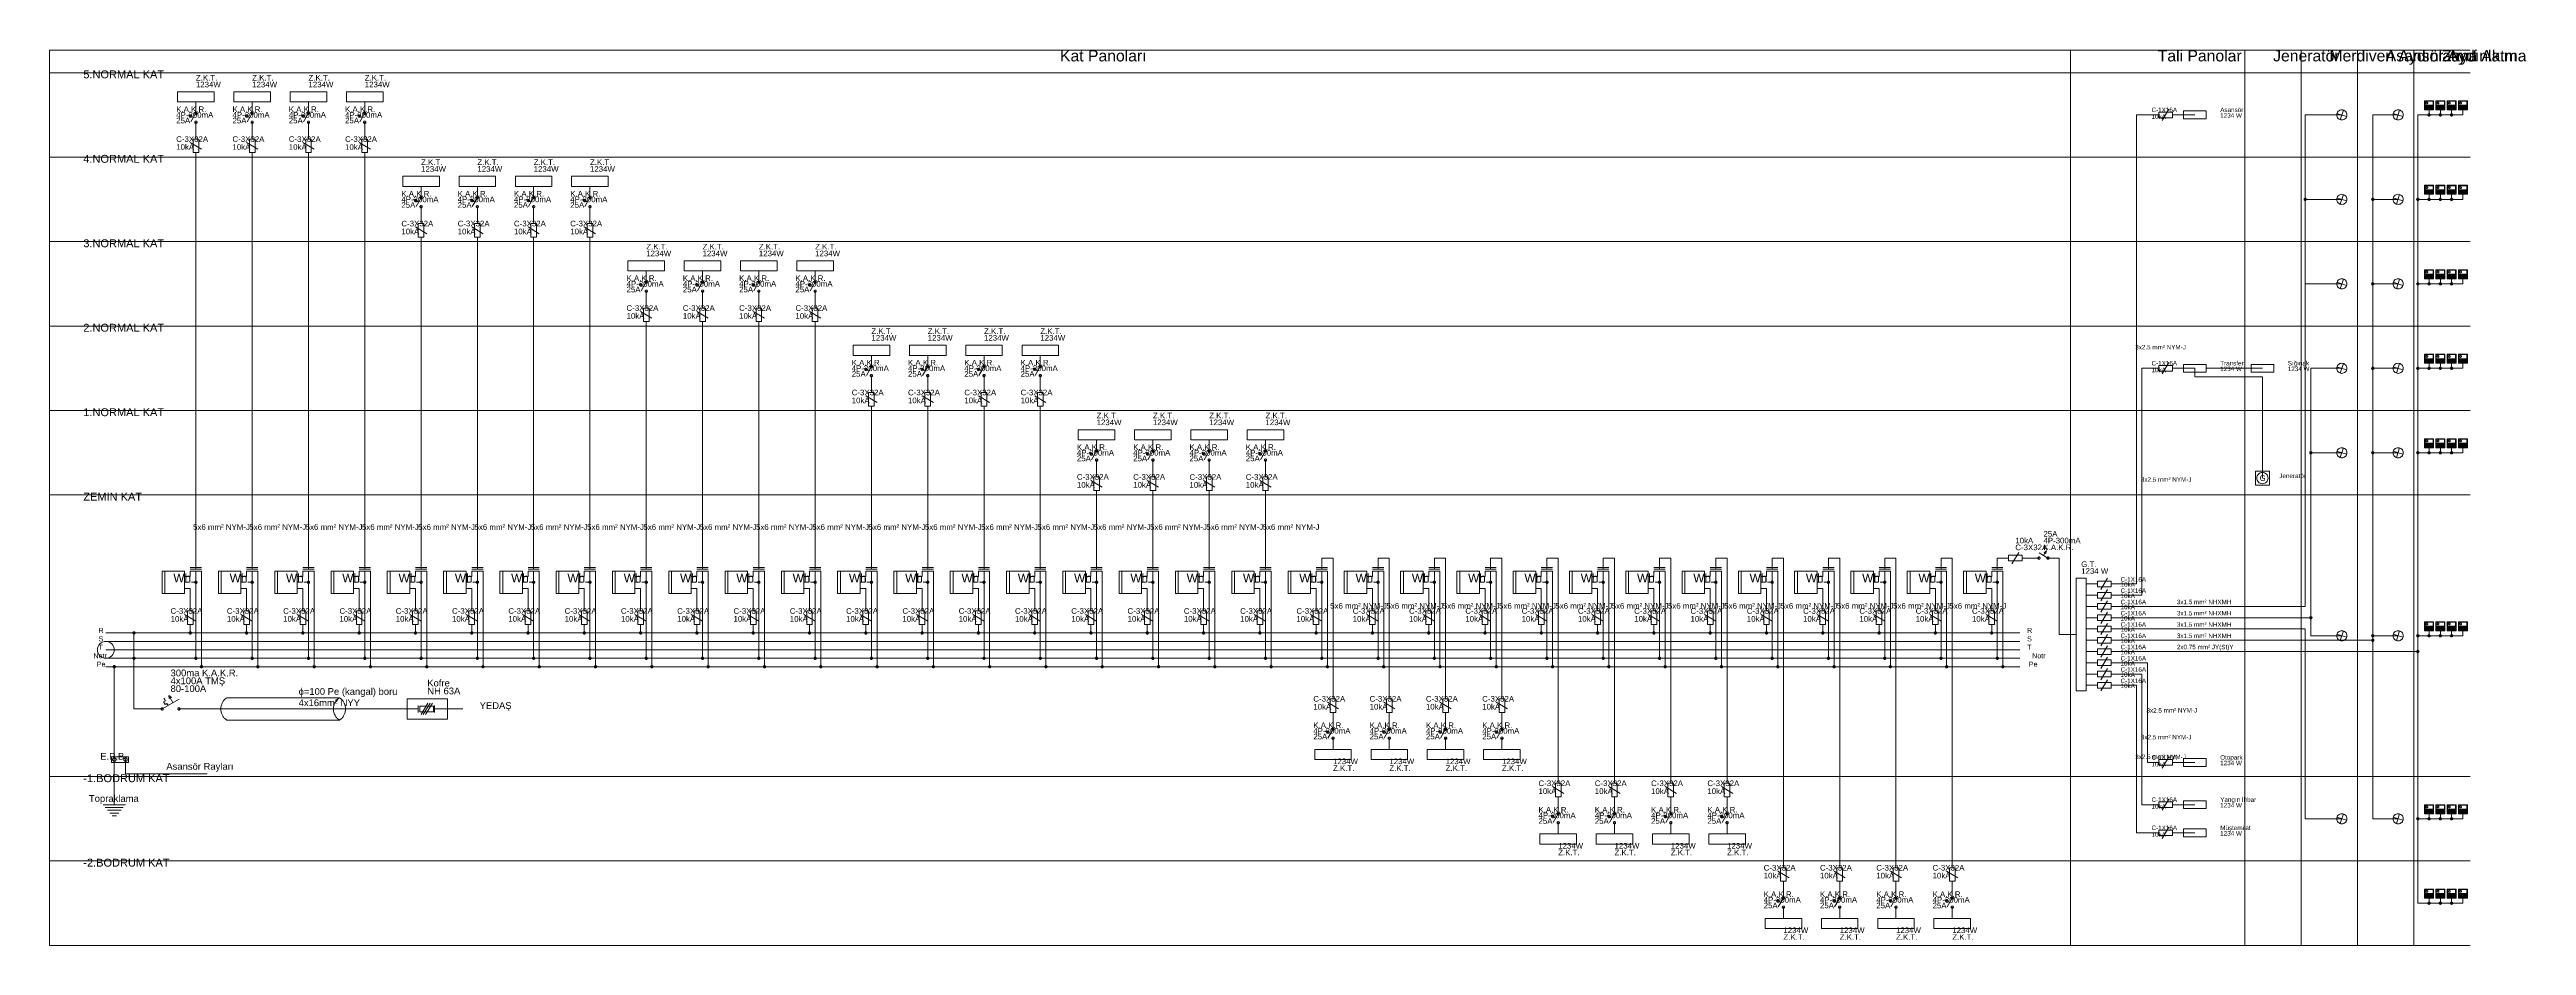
# Model space of a CAD drawing. Extents: x -100 to 4300, y -525 to 1066.
import ezdxf

# ---------------------------------------------------------------- set-up
doc = ezdxf.new("R2010")
doc.units = 0
doc.layers.get('0').update_dxf_attribs({"lineweight": 0})
doc.styles.add('Arial', font='Arial.ttf')

msp = doc.modelspace()

# ---------------------------------------------------------------- hatches: boundary and pattern name
h = msp.add_hatch(color=4)
h.dxf.hatch_style = 1
h.paths.add_polyline_path([(4130, 950), (4129.8, 951.1), (4129.1, 952.1), (4128.1, 952.8), (4127, 953), (4125.9, 952.8), (4124.9, 952.1), (4124.2, 951.1), (4124, 950), (4124.2, 948.9), (4124.9, 947.9), (4125.9, 947.2), (4127, 947), (4128.1, 947.2), (4129.1, 947.9), (4129.8, 948.9)])
h = msp.add_hatch(color=4)
h.dxf.hatch_style = 1
h.paths.add_polyline_path([(4150, 950), (4149.8, 951.1), (4149.1, 952.1), (4148.1, 952.8), (4147, 953), (4145.9, 952.8), (4144.9, 952.1), (4144.2, 951.1), (4144, 950), (4144.2, 948.9), (4144.9, 947.9), (4145.9, 947.2), (4147, 947), (4148.1, 947.2), (4149.1, 947.9), (4149.8, 948.9)])
h = msp.add_hatch(color=4)
h.dxf.hatch_style = 1
h.paths.add_polyline_path([(4170, 950), (4169.8, 951.1), (4169.1, 952.1), (4168.1, 952.8), (4167, 953), (4165.9, 952.8), (4164.9, 952.1), (4164.2, 951.1), (4164, 950), (4164.2, 948.9), (4164.9, 947.9), (4165.9, 947.2), (4167, 947), (4168.1, 947.2), (4169.1, 947.9), (4169.8, 948.9)])
h = msp.add_hatch(color=2)
h.dxf.hatch_style = 1
h.paths.add_polyline_path([(3910, 800), (3909.8, 801.1), (3909.1, 802.1), (3908.1, 802.8), (3907, 803), (3905.9, 802.8), (3904.9, 802.1), (3904.2, 801.1), (3904, 800), (3904.2, 798.9), (3904.9, 797.9), (3905.9, 797.2), (3907, 797), (3908.1, 797.2), (3909.1, 797.9), (3909.8, 798.9)])
h = msp.add_hatch(color=2)
h.dxf.hatch_style = 1
h.paths.add_polyline_path([(4030, 800), (4029.8, 801.1), (4029.1, 802.1), (4028.1, 802.8), (4027, 803), (4025.9, 802.8), (4024.9, 802.1), (4024.2, 801.1), (4024, 800), (4024.2, 798.9), (4024.9, 797.9), (4025.9, 797.2), (4027, 797), (4028.1, 797.2), (4029.1, 797.9), (4029.8, 798.9)])
h = msp.add_hatch(color=4)
h.dxf.hatch_style = 1
h.paths.add_polyline_path([(4110, 800), (4109.8, 801.1), (4109.1, 802.1), (4108.1, 802.8), (4107, 803), (4105.9, 802.8), (4104.9, 802.1), (4104.2, 801.1), (4104, 800), (4104.2, 798.9), (4104.9, 797.9), (4105.9, 797.2), (4107, 797), (4108.1, 797.2), (4109.1, 797.9), (4109.8, 798.9)])
h = msp.add_hatch(color=4)
h.dxf.hatch_style = 1
h.paths.add_polyline_path([(4130, 800), (4129.8, 801.1), (4129.1, 802.1), (4128.1, 802.8), (4127, 803), (4125.9, 802.8), (4124.9, 802.1), (4124.2, 801.1), (4124, 800), (4124.2, 798.9), (4124.9, 797.9), (4125.9, 797.2), (4127, 797), (4128.1, 797.2), (4129.1, 797.9), (4129.8, 798.9)])
h = msp.add_hatch(color=4)
h.dxf.hatch_style = 1
h.paths.add_polyline_path([(4150, 800), (4149.8, 801.1), (4149.1, 802.1), (4148.1, 802.8), (4147, 803), (4145.9, 802.8), (4144.9, 802.1), (4144.2, 801.1), (4144, 800), (4144.2, 798.9), (4144.9, 797.9), (4145.9, 797.2), (4147, 797), (4148.1, 797.2), (4149.1, 797.9), (4149.8, 798.9)])
h = msp.add_hatch(color=4)
h.dxf.hatch_style = 1
h.paths.add_polyline_path([(4170, 800), (4169.8, 801.1), (4169.1, 802.1), (4168.1, 802.8), (4167, 803), (4165.9, 802.8), (4164.9, 802.1), (4164.2, 801.1), (4164, 800), (4164.2, 798.9), (4164.9, 797.9), (4165.9, 797.2), (4167, 797), (4168.1, 797.2), (4169.1, 797.9), (4169.8, 798.9)])
h = msp.add_hatch(color=2)
h.dxf.hatch_style = 1
h.paths.add_polyline_path([(4030, 650), (4029.8, 651.1), (4029.1, 652.1), (4028.1, 652.8), (4027, 653), (4025.9, 652.8), (4024.9, 652.1), (4024.2, 651.1), (4024, 650), (4024.2, 648.9), (4024.9, 647.9), (4025.9, 647.2), (4027, 647), (4028.1, 647.2), (4029.1, 647.9), (4029.8, 648.9)])
h = msp.add_hatch(color=4)
h.dxf.hatch_style = 1
h.paths.add_polyline_path([(4110, 650), (4109.8, 651.1), (4109.1, 652.1), (4108.1, 652.8), (4107, 653), (4105.9, 652.8), (4104.9, 652.1), (4104.2, 651.1), (4104, 650), (4104.2, 648.9), (4104.9, 647.9), (4105.9, 647.2), (4107, 647), (4108.1, 647.2), (4109.1, 647.9), (4109.8, 648.9)])
h = msp.add_hatch(color=4)
h.dxf.hatch_style = 1
h.paths.add_polyline_path([(4130, 650), (4129.8, 651.1), (4129.1, 652.1), (4128.1, 652.8), (4127, 653), (4125.9, 652.8), (4124.9, 652.1), (4124.2, 651.1), (4124, 650), (4124.2, 648.9), (4124.9, 647.9), (4125.9, 647.2), (4127, 647), (4128.1, 647.2), (4129.1, 647.9), (4129.8, 648.9)])
h = msp.add_hatch(color=4)
h.dxf.hatch_style = 1
h.paths.add_polyline_path([(4150, 650), (4149.8, 651.1), (4149.1, 652.1), (4148.1, 652.8), (4147, 653), (4145.9, 652.8), (4144.9, 652.1), (4144.2, 651.1), (4144, 650), (4144.2, 648.9), (4144.9, 647.9), (4145.9, 647.2), (4147, 647), (4148.1, 647.2), (4149.1, 647.9), (4149.8, 648.9)])
h = msp.add_hatch(color=4)
h.dxf.hatch_style = 1
h.paths.add_polyline_path([(4170, 650), (4169.8, 651.1), (4169.1, 652.1), (4168.1, 652.8), (4167, 653), (4165.9, 652.8), (4164.9, 652.1), (4164.2, 651.1), (4164, 650), (4164.2, 648.9), (4164.9, 647.9), (4165.9, 647.2), (4167, 647), (4168.1, 647.2), (4169.1, 647.9), (4169.8, 648.9)])
h = msp.add_hatch(color=2)
h.dxf.hatch_style = 1
h.paths.add_polyline_path([(4030, 500), (4029.8, 501.1), (4029.1, 502.1), (4028.1, 502.8), (4027, 503), (4025.9, 502.8), (4024.9, 502.1), (4024.2, 501.1), (4024, 500), (4024.2, 498.9), (4024.9, 497.9), (4025.9, 497.2), (4027, 497), (4028.1, 497.2), (4029.1, 497.9), (4029.8, 498.9)])
h = msp.add_hatch(color=4)
h.dxf.hatch_style = 1
h.paths.add_polyline_path([(4110, 500), (4109.8, 501.1), (4109.1, 502.1), (4108.1, 502.8), (4107, 503), (4105.9, 502.8), (4104.9, 502.1), (4104.2, 501.1), (4104, 500), (4104.2, 498.9), (4104.9, 497.9), (4105.9, 497.2), (4107, 497), (4108.1, 497.2), (4109.1, 497.9), (4109.8, 498.9)])
h = msp.add_hatch(color=4)
h.dxf.hatch_style = 1
h.paths.add_polyline_path([(4130, 500), (4129.8, 501.1), (4129.1, 502.1), (4128.1, 502.8), (4127, 503), (4125.9, 502.8), (4124.9, 502.1), (4124.2, 501.1), (4124, 500), (4124.2, 498.9), (4124.9, 497.9), (4125.9, 497.2), (4127, 497), (4128.1, 497.2), (4129.1, 497.9), (4129.8, 498.9)])
h = msp.add_hatch(color=4)
h.dxf.hatch_style = 1
h.paths.add_polyline_path([(4150, 500), (4149.8, 501.1), (4149.1, 502.1), (4148.1, 502.8), (4147, 503), (4145.9, 502.8), (4144.9, 502.1), (4144.2, 501.1), (4144, 500), (4144.2, 498.9), (4144.9, 497.9), (4145.9, 497.2), (4147, 497), (4148.1, 497.2), (4149.1, 497.9), (4149.8, 498.9)])
h = msp.add_hatch(color=4)
h.dxf.hatch_style = 1
h.paths.add_polyline_path([(4170, 500), (4169.8, 501.1), (4169.1, 502.1), (4168.1, 502.8), (4167, 503), (4165.9, 502.8), (4164.9, 502.1), (4164.2, 501.1), (4164, 500), (4164.2, 498.9), (4164.9, 497.9), (4165.9, 497.2), (4167, 497), (4168.1, 497.2), (4169.1, 497.9), (4169.8, 498.9)])
h = msp.add_hatch(color=2)
h.dxf.hatch_style = 1
h.paths.add_polyline_path([(3920, 350), (3919.8, 351.1), (3919.1, 352.1), (3918.1, 352.8), (3917, 353), (3915.9, 352.8), (3914.9, 352.1), (3914.2, 351.1), (3914, 350), (3914.2, 348.9), (3914.9, 347.9), (3915.9, 347.2), (3917, 347), (3918.1, 347.2), (3919.1, 347.9), (3919.8, 348.9)])
h = msp.add_hatch(color=2)
h.dxf.hatch_style = 1
h.paths.add_polyline_path([(4030, 350), (4029.8, 351.1), (4029.1, 352.1), (4028.1, 352.8), (4027, 353), (4025.9, 352.8), (4024.9, 352.1), (4024.2, 351.1), (4024, 350), (4024.2, 348.9), (4024.9, 347.9), (4025.9, 347.2), (4027, 347), (4028.1, 347.2), (4029.1, 347.9), (4029.8, 348.9)])
h = msp.add_hatch(color=4)
h.dxf.hatch_style = 1
h.paths.add_polyline_path([(4110, 350), (4109.8, 351.1), (4109.1, 352.1), (4108.1, 352.8), (4107, 353), (4105.9, 352.8), (4104.9, 352.1), (4104.2, 351.1), (4104, 350), (4104.2, 348.9), (4104.9, 347.9), (4105.9, 347.2), (4107, 347), (4108.1, 347.2), (4109.1, 347.9), (4109.8, 348.9)])
h = msp.add_hatch(color=4)
h.dxf.hatch_style = 1
h.paths.add_polyline_path([(4130, 350), (4129.8, 351.1), (4129.1, 352.1), (4128.1, 352.8), (4127, 353), (4125.9, 352.8), (4124.9, 352.1), (4124.2, 351.1), (4124, 350), (4124.2, 348.9), (4124.9, 347.9), (4125.9, 347.2), (4127, 347), (4128.1, 347.2), (4129.1, 347.9), (4129.8, 348.9)])
h = msp.add_hatch(color=4)
h.dxf.hatch_style = 1
h.paths.add_polyline_path([(4150, 350), (4149.8, 351.1), (4149.1, 352.1), (4148.1, 352.8), (4147, 353), (4145.9, 352.8), (4144.9, 352.1), (4144.2, 351.1), (4144, 350), (4144.2, 348.9), (4144.9, 347.9), (4145.9, 347.2), (4147, 347), (4148.1, 347.2), (4149.1, 347.9), (4149.8, 348.9)])
h = msp.add_hatch(color=4)
h.dxf.hatch_style = 1
h.paths.add_polyline_path([(4170, 350), (4169.8, 351.1), (4169.1, 352.1), (4168.1, 352.8), (4167, 353), (4165.9, 352.8), (4164.9, 352.1), (4164.2, 351.1), (4164, 350), (4164.2, 348.9), (4164.9, 347.9), (4165.9, 347.2), (4167, 347), (4168.1, 347.2), (4169.1, 347.9), (4169.8, 348.9)])
h = msp.add_hatch(color=5)
h.dxf.hatch_style = 1
h.paths.add_polyline_path([(163, 120), (162.8, 121.1), (162.1, 122.1), (161.1, 122.8), (160, 123), (158.9, 122.8), (157.9, 122.1), (157.2, 121.1), (157, 120), (157.2, 118.9), (157.9, 117.9), (158.9, 117.2), (160, 117), (161.1, 117.2), (162.1, 117.9), (162.8, 118.9)])
h = msp.add_hatch(color=5)
h.dxf.hatch_style = 1
h.paths.add_polyline_path([(263, 120), (262.8, 121.1), (262.1, 122.1), (261.1, 122.8), (260, 123), (258.9, 122.8), (257.9, 122.1), (257.2, 121.1), (257, 120), (257.2, 118.9), (257.9, 117.9), (258.9, 117.2), (260, 117), (261.1, 117.2), (262.1, 117.9), (262.8, 118.9)])
h = msp.add_hatch(color=5)
h.dxf.hatch_style = 1
h.paths.add_polyline_path([(363, 120), (362.8, 121.1), (362.1, 122.1), (361.1, 122.8), (360, 123), (358.9, 122.8), (357.9, 122.1), (357.2, 121.1), (357, 120), (357.2, 118.9), (357.9, 117.9), (358.9, 117.2), (360, 117), (361.1, 117.2), (362.1, 117.9), (362.8, 118.9)])
h = msp.add_hatch(color=5)
h.dxf.hatch_style = 1
h.paths.add_polyline_path([(463, 120), (462.8, 121.1), (462.1, 122.1), (461.1, 122.8), (460, 123), (458.9, 122.8), (457.9, 122.1), (457.2, 121.1), (457, 120), (457.2, 118.9), (457.9, 117.9), (458.9, 117.2), (460, 117), (461.1, 117.2), (462.1, 117.9), (462.8, 118.9)])
h = msp.add_hatch(color=5)
h.dxf.hatch_style = 1
h.paths.add_polyline_path([(563, 120), (562.8, 121.1), (562.1, 122.1), (561.1, 122.8), (560, 123), (558.9, 122.8), (557.9, 122.1), (557.2, 121.1), (557, 120), (557.2, 118.9), (557.9, 117.9), (558.9, 117.2), (560, 117), (561.1, 117.2), (562.1, 117.9), (562.8, 118.9)])
h = msp.add_hatch(color=5)
h.dxf.hatch_style = 1
h.paths.add_polyline_path([(663, 120), (662.8, 121.1), (662.1, 122.1), (661.1, 122.8), (660, 123), (658.9, 122.8), (657.9, 122.1), (657.2, 121.1), (657, 120), (657.2, 118.9), (657.9, 117.9), (658.9, 117.2), (660, 117), (661.1, 117.2), (662.1, 117.9), (662.8, 118.9)])
h = msp.add_hatch(color=5)
h.dxf.hatch_style = 1
h.paths.add_polyline_path([(763, 120), (762.8, 121.1), (762.1, 122.1), (761.1, 122.8), (760, 123), (758.9, 122.8), (757.9, 122.1), (757.2, 121.1), (757, 120), (757.2, 118.9), (757.9, 117.9), (758.9, 117.2), (760, 117), (761.1, 117.2), (762.1, 117.9), (762.8, 118.9)])
h = msp.add_hatch(color=5)
h.dxf.hatch_style = 1
h.paths.add_polyline_path([(863, 120), (862.8, 121.1), (862.1, 122.1), (861.1, 122.8), (860, 123), (858.9, 122.8), (857.9, 122.1), (857.2, 121.1), (857, 120), (857.2, 118.9), (857.9, 117.9), (858.9, 117.2), (860, 117), (861.1, 117.2), (862.1, 117.9), (862.8, 118.9)])
h = msp.add_hatch(color=5)
h.dxf.hatch_style = 1
h.paths.add_polyline_path([(963, 120), (962.8, 121.1), (962.1, 122.1), (961.1, 122.8), (960, 123), (958.9, 122.8), (957.9, 122.1), (957.2, 121.1), (957, 120), (957.2, 118.9), (957.9, 117.9), (958.9, 117.2), (960, 117), (961.1, 117.2), (962.1, 117.9), (962.8, 118.9)])
h = msp.add_hatch(color=5)
h.dxf.hatch_style = 1
h.paths.add_polyline_path([(1063, 120), (1062.8, 121.1), (1062.1, 122.1), (1061.1, 122.8), (1060, 123), (1058.9, 122.8), (1057.9, 122.1), (1057.2, 121.1), (1057, 120), (1057.2, 118.9), (1057.9, 117.9), (1058.9, 117.2), (1060, 117), (1061.1, 117.2), (1062.1, 117.9), (1062.8, 118.9)])
h = msp.add_hatch(color=5)
h.dxf.hatch_style = 1
h.paths.add_polyline_path([(1163, 120), (1162.8, 121.1), (1162.1, 122.1), (1161.1, 122.8), (1160, 123), (1158.9, 122.8), (1157.9, 122.1), (1157.2, 121.1), (1157, 120), (1157.2, 118.9), (1157.9, 117.9), (1158.9, 117.2), (1160, 117), (1161.1, 117.2), (1162.1, 117.9), (1162.8, 118.9)])
h = msp.add_hatch(color=5)
h.dxf.hatch_style = 1
h.paths.add_polyline_path([(1263, 120), (1262.8, 121.1), (1262.1, 122.1), (1261.1, 122.8), (1260, 123), (1258.9, 122.8), (1257.9, 122.1), (1257.2, 121.1), (1257, 120), (1257.2, 118.9), (1257.9, 117.9), (1258.9, 117.2), (1260, 117), (1261.1, 117.2), (1262.1, 117.9), (1262.8, 118.9)])
h = msp.add_hatch(color=5)
h.dxf.hatch_style = 1
h.paths.add_polyline_path([(1363, 120), (1362.8, 121.1), (1362.1, 122.1), (1361.1, 122.8), (1360, 123), (1358.9, 122.8), (1357.9, 122.1), (1357.2, 121.1), (1357, 120), (1357.2, 118.9), (1357.9, 117.9), (1358.9, 117.2), (1360, 117), (1361.1, 117.2), (1362.1, 117.9), (1362.8, 118.9)])
h = msp.add_hatch(color=5)
h.dxf.hatch_style = 1
h.paths.add_polyline_path([(1463, 120), (1462.8, 121.1), (1462.1, 122.1), (1461.1, 122.8), (1460, 123), (1458.9, 122.8), (1457.9, 122.1), (1457.2, 121.1), (1457, 120), (1457.2, 118.9), (1457.9, 117.9), (1458.9, 117.2), (1460, 117), (1461.1, 117.2), (1462.1, 117.9), (1462.8, 118.9)])
h = msp.add_hatch(color=5)
h.dxf.hatch_style = 1
h.paths.add_polyline_path([(1563, 120), (1562.8, 121.1), (1562.1, 122.1), (1561.1, 122.8), (1560, 123), (1558.9, 122.8), (1557.9, 122.1), (1557.2, 121.1), (1557, 120), (1557.2, 118.9), (1557.9, 117.9), (1558.9, 117.2), (1560, 117), (1561.1, 117.2), (1562.1, 117.9), (1562.8, 118.9)])
h = msp.add_hatch(color=5)
h.dxf.hatch_style = 1
h.paths.add_polyline_path([(1663, 120), (1662.8, 121.1), (1662.1, 122.1), (1661.1, 122.8), (1660, 123), (1658.9, 122.8), (1657.9, 122.1), (1657.2, 121.1), (1657, 120), (1657.2, 118.9), (1657.9, 117.9), (1658.9, 117.2), (1660, 117), (1661.1, 117.2), (1662.1, 117.9), (1662.8, 118.9)])
h = msp.add_hatch(color=5)
h.dxf.hatch_style = 1
h.paths.add_polyline_path([(1763, 120), (1762.8, 121.1), (1762.1, 122.1), (1761.1, 122.8), (1760, 123), (1758.9, 122.8), (1757.9, 122.1), (1757.2, 121.1), (1757, 120), (1757.2, 118.9), (1757.9, 117.9), (1758.9, 117.2), (1760, 117), (1761.1, 117.2), (1762.1, 117.9), (1762.8, 118.9)])
h = msp.add_hatch(color=5)
h.dxf.hatch_style = 1
h.paths.add_polyline_path([(1863, 120), (1862.8, 121.1), (1862.1, 122.1), (1861.1, 122.8), (1860, 123), (1858.9, 122.8), (1857.9, 122.1), (1857.2, 121.1), (1857, 120), (1857.2, 118.9), (1857.9, 117.9), (1858.9, 117.2), (1860, 117), (1861.1, 117.2), (1862.1, 117.9), (1862.8, 118.9)])
h = msp.add_hatch(color=5)
h.dxf.hatch_style = 1
h.paths.add_polyline_path([(1963, 120), (1962.8, 121.1), (1962.1, 122.1), (1961.1, 122.8), (1960, 123), (1958.9, 122.8), (1957.9, 122.1), (1957.2, 121.1), (1957, 120), (1957.2, 118.9), (1957.9, 117.9), (1958.9, 117.2), (1960, 117), (1961.1, 117.2), (1962.1, 117.9), (1962.8, 118.9)])
h = msp.add_hatch(color=5)
h.dxf.hatch_style = 1
h.paths.add_polyline_path([(2063, 120), (2062.8, 121.1), (2062.1, 122.1), (2061.1, 122.8), (2060, 123), (2058.9, 122.8), (2057.9, 122.1), (2057.2, 121.1), (2057, 120), (2057.2, 118.9), (2057.9, 117.9), (2058.9, 117.2), (2060, 117), (2061.1, 117.2), (2062.1, 117.9), (2062.8, 118.9)])
h = msp.add_hatch(color=5)
h.dxf.hatch_style = 1
h.paths.add_polyline_path([(2163, 120), (2162.8, 121.1), (2162.1, 122.1), (2161.1, 122.8), (2160, 123), (2158.9, 122.8), (2157.9, 122.1), (2157.2, 121.1), (2157, 120), (2157.2, 118.9), (2157.9, 117.9), (2158.9, 117.2), (2160, 117), (2161.1, 117.2), (2162.1, 117.9), (2162.8, 118.9)])
h = msp.add_hatch(color=5)
h.dxf.hatch_style = 1
h.paths.add_polyline_path([(2263, 120), (2262.8, 121.1), (2262.1, 122.1), (2261.1, 122.8), (2260, 123), (2258.9, 122.8), (2257.9, 122.1), (2257.2, 121.1), (2257, 120), (2257.2, 118.9), (2257.9, 117.9), (2258.9, 117.2), (2260, 117), (2261.1, 117.2), (2262.1, 117.9), (2262.8, 118.9)])
h = msp.add_hatch(color=5)
h.dxf.hatch_style = 1
h.paths.add_polyline_path([(2363, 120), (2362.8, 121.1), (2362.1, 122.1), (2361.1, 122.8), (2360, 123), (2358.9, 122.8), (2357.9, 122.1), (2357.2, 121.1), (2357, 120), (2357.2, 118.9), (2357.9, 117.9), (2358.9, 117.2), (2360, 117), (2361.1, 117.2), (2362.1, 117.9), (2362.8, 118.9)])
h = msp.add_hatch(color=5)
h.dxf.hatch_style = 1
h.paths.add_polyline_path([(2463, 120), (2462.8, 121.1), (2462.1, 122.1), (2461.1, 122.8), (2460, 123), (2458.9, 122.8), (2457.9, 122.1), (2457.2, 121.1), (2457, 120), (2457.2, 118.9), (2457.9, 117.9), (2458.9, 117.2), (2460, 117), (2461.1, 117.2), (2462.1, 117.9), (2462.8, 118.9)])
h = msp.add_hatch(color=5)
h.dxf.hatch_style = 1
h.paths.add_polyline_path([(2563, 120), (2562.8, 121.1), (2562.1, 122.1), (2561.1, 122.8), (2560, 123), (2558.9, 122.8), (2557.9, 122.1), (2557.2, 121.1), (2557, 120), (2557.2, 118.9), (2557.9, 117.9), (2558.9, 117.2), (2560, 117), (2561.1, 117.2), (2562.1, 117.9), (2562.8, 118.9)])
h = msp.add_hatch(color=5)
h.dxf.hatch_style = 1
h.paths.add_polyline_path([(2663, 120), (2662.8, 121.1), (2662.1, 122.1), (2661.1, 122.8), (2660, 123), (2658.9, 122.8), (2657.9, 122.1), (2657.2, 121.1), (2657, 120), (2657.2, 118.9), (2657.9, 117.9), (2658.9, 117.2), (2660, 117), (2661.1, 117.2), (2662.1, 117.9), (2662.8, 118.9)])
h = msp.add_hatch(color=5)
h.dxf.hatch_style = 1
h.paths.add_polyline_path([(2763, 120), (2762.8, 121.1), (2762.1, 122.1), (2761.1, 122.8), (2760, 123), (2758.9, 122.8), (2757.9, 122.1), (2757.2, 121.1), (2757, 120), (2757.2, 118.9), (2757.9, 117.9), (2758.9, 117.2), (2760, 117), (2761.1, 117.2), (2762.1, 117.9), (2762.8, 118.9)])
h = msp.add_hatch(color=5)
h.dxf.hatch_style = 1
h.paths.add_polyline_path([(2863, 120), (2862.8, 121.1), (2862.1, 122.1), (2861.1, 122.8), (2860, 123), (2858.9, 122.8), (2857.9, 122.1), (2857.2, 121.1), (2857, 120), (2857.2, 118.9), (2857.9, 117.9), (2858.9, 117.2), (2860, 117), (2861.1, 117.2), (2862.1, 117.9), (2862.8, 118.9)])
h = msp.add_hatch(color=5)
h.dxf.hatch_style = 1
h.paths.add_polyline_path([(2963, 120), (2962.8, 121.1), (2962.1, 122.1), (2961.1, 122.8), (2960, 123), (2958.9, 122.8), (2957.9, 122.1), (2957.2, 121.1), (2957, 120), (2957.2, 118.9), (2957.9, 117.9), (2958.9, 117.2), (2960, 117), (2961.1, 117.2), (2962.1, 117.9), (2962.8, 118.9)])
h = msp.add_hatch(color=5)
h.dxf.hatch_style = 1
h.paths.add_polyline_path([(3063, 120), (3062.8, 121.1), (3062.1, 122.1), (3061.1, 122.8), (3060, 123), (3058.9, 122.8), (3057.9, 122.1), (3057.2, 121.1), (3057, 120), (3057.2, 118.9), (3057.9, 117.9), (3058.9, 117.2), (3060, 117), (3061.1, 117.2), (3062.1, 117.9), (3062.8, 118.9)])
h = msp.add_hatch(color=5)
h.dxf.hatch_style = 1
h.paths.add_polyline_path([(3163, 120), (3162.8, 121.1), (3162.1, 122.1), (3161.1, 122.8), (3160, 123), (3158.9, 122.8), (3157.9, 122.1), (3157.2, 121.1), (3157, 120), (3157.2, 118.9), (3157.9, 117.9), (3158.9, 117.2), (3160, 117), (3161.1, 117.2), (3162.1, 117.9), (3162.8, 118.9)])
h = msp.add_hatch(color=5)
h.dxf.hatch_style = 1
h.paths.add_polyline_path([(3263, 120), (3262.8, 121.1), (3262.1, 122.1), (3261.1, 122.8), (3260, 123), (3258.9, 122.8), (3257.9, 122.1), (3257.2, 121.1), (3257, 120), (3257.2, 118.9), (3257.9, 117.9), (3258.9, 117.2), (3260, 117), (3261.1, 117.2), (3262.1, 117.9), (3262.8, 118.9)])
h = msp.add_hatch(color=5)
h.dxf.hatch_style = 1
h.paths.add_polyline_path([(3363, 120), (3362.8, 121.1), (3362.1, 122.1), (3361.1, 122.8), (3360, 123), (3358.9, 122.8), (3357.9, 122.1), (3357.2, 121.1), (3357, 120), (3357.2, 118.9), (3357.9, 117.9), (3358.9, 117.2), (3360, 117), (3361.1, 117.2), (3362.1, 117.9), (3362.8, 118.9)])
h = msp.add_hatch(color=2)
h.dxf.hatch_style = 1
h.paths.add_polyline_path([(3920, 57), (3919.8, 58.1), (3919.1, 59.1), (3918.1, 59.8), (3917, 60), (3915.9, 59.8), (3914.9, 59.1), (3914.2, 58.1), (3914, 57), (3914.2, 55.9), (3914.9, 54.9), (3915.9, 54.2), (3917, 54), (3918.1, 54.2), (3919.1, 54.9), (3919.8, 55.9)])
h = msp.add_hatch(color=1)
h.dxf.hatch_style = 1
h.paths.add_polyline_path([(53, 30), (52.8, 31.1), (52.1, 32.1), (51.1, 32.8), (50, 33), (48.9, 32.8), (47.9, 32.1), (47.2, 31.1), (47, 30), (47.2, 28.9), (47.9, 27.9), (48.9, 27.2), (50, 27), (51.1, 27.2), (52.1, 27.9), (52.8, 28.9)])
h = msp.add_hatch(color=36)
h.dxf.hatch_style = 1
h.paths.add_polyline_path([(153, 30), (152.8, 31.1), (152.1, 32.1), (151.1, 32.8), (150, 33), (148.9, 32.8), (147.9, 32.1), (147.2, 31.1), (147, 30), (147.2, 28.9), (147.9, 27.9), (148.9, 27.2), (150, 27), (151.1, 27.2), (152.1, 27.9), (152.8, 28.9)])
h = msp.add_hatch(color=36)
h.dxf.hatch_style = 1
h.paths.add_polyline_path([(253, 30), (252.8, 31.1), (252.1, 32.1), (251.1, 32.8), (250, 33), (248.9, 32.8), (247.9, 32.1), (247.2, 31.1), (247, 30), (247.2, 28.9), (247.9, 27.9), (248.9, 27.2), (250, 27), (251.1, 27.2), (252.1, 27.9), (252.8, 28.9)])
h = msp.add_hatch(color=36)
h.dxf.hatch_style = 1
h.paths.add_polyline_path([(353, 30), (352.8, 31.1), (352.1, 32.1), (351.1, 32.8), (350, 33), (348.9, 32.8), (347.9, 32.1), (347.2, 31.1), (347, 30), (347.2, 28.9), (347.9, 27.9), (348.9, 27.2), (350, 27), (351.1, 27.2), (352.1, 27.9), (352.8, 28.9)])
h = msp.add_hatch(color=36)
h.dxf.hatch_style = 1
h.paths.add_polyline_path([(453, 30), (452.8, 31.1), (452.1, 32.1), (451.1, 32.8), (450, 33), (448.9, 32.8), (447.9, 32.1), (447.2, 31.1), (447, 30), (447.2, 28.9), (447.9, 27.9), (448.9, 27.2), (450, 27), (451.1, 27.2), (452.1, 27.9), (452.8, 28.9)])
h = msp.add_hatch(color=36)
h.dxf.hatch_style = 1
h.paths.add_polyline_path([(553, 30), (552.8, 31.1), (552.1, 32.1), (551.1, 32.8), (550, 33), (548.9, 32.8), (547.9, 32.1), (547.2, 31.1), (547, 30), (547.2, 28.9), (547.9, 27.9), (548.9, 27.2), (550, 27), (551.1, 27.2), (552.1, 27.9), (552.8, 28.9)])
h = msp.add_hatch(color=36)
h.dxf.hatch_style = 1
h.paths.add_polyline_path([(653, 30), (652.8, 31.1), (652.1, 32.1), (651.1, 32.8), (650, 33), (648.9, 32.8), (647.9, 32.1), (647.2, 31.1), (647, 30), (647.2, 28.9), (647.9, 27.9), (648.9, 27.2), (650, 27), (651.1, 27.2), (652.1, 27.9), (652.8, 28.9)])
h = msp.add_hatch(color=36)
h.dxf.hatch_style = 1
h.paths.add_polyline_path([(753, 30), (752.8, 31.1), (752.1, 32.1), (751.1, 32.8), (750, 33), (748.9, 32.8), (747.9, 32.1), (747.2, 31.1), (747, 30), (747.2, 28.9), (747.9, 27.9), (748.9, 27.2), (750, 27), (751.1, 27.2), (752.1, 27.9), (752.8, 28.9)])
h = msp.add_hatch(color=36)
h.dxf.hatch_style = 1
h.paths.add_polyline_path([(853, 30), (852.8, 31.1), (852.1, 32.1), (851.1, 32.8), (850, 33), (848.9, 32.8), (847.9, 32.1), (847.2, 31.1), (847, 30), (847.2, 28.9), (847.9, 27.9), (848.9, 27.2), (850, 27), (851.1, 27.2), (852.1, 27.9), (852.8, 28.9)])
h = msp.add_hatch(color=36)
h.dxf.hatch_style = 1
h.paths.add_polyline_path([(953, 30), (952.8, 31.1), (952.1, 32.1), (951.1, 32.8), (950, 33), (948.9, 32.8), (947.9, 32.1), (947.2, 31.1), (947, 30), (947.2, 28.9), (947.9, 27.9), (948.9, 27.2), (950, 27), (951.1, 27.2), (952.1, 27.9), (952.8, 28.9)])
h = msp.add_hatch(color=36)
h.dxf.hatch_style = 1
h.paths.add_polyline_path([(1053, 30), (1052.8, 31.1), (1052.1, 32.1), (1051.1, 32.8), (1050, 33), (1048.9, 32.8), (1047.9, 32.1), (1047.2, 31.1), (1047, 30), (1047.2, 28.9), (1047.9, 27.9), (1048.9, 27.2), (1050, 27), (1051.1, 27.2), (1052.1, 27.9), (1052.8, 28.9)])
h = msp.add_hatch(color=36)
h.dxf.hatch_style = 1
h.paths.add_polyline_path([(1153, 30), (1152.8, 31.1), (1152.1, 32.1), (1151.1, 32.8), (1150, 33), (1148.9, 32.8), (1147.9, 32.1), (1147.2, 31.1), (1147, 30), (1147.2, 28.9), (1147.9, 27.9), (1148.9, 27.2), (1150, 27), (1151.1, 27.2), (1152.1, 27.9), (1152.8, 28.9)])
h = msp.add_hatch(color=36)
h.dxf.hatch_style = 1
h.paths.add_polyline_path([(1253, 30), (1252.8, 31.1), (1252.1, 32.1), (1251.1, 32.8), (1250, 33), (1248.9, 32.8), (1247.9, 32.1), (1247.2, 31.1), (1247, 30), (1247.2, 28.9), (1247.9, 27.9), (1248.9, 27.2), (1250, 27), (1251.1, 27.2), (1252.1, 27.9), (1252.8, 28.9)])
h = msp.add_hatch(color=36)
h.dxf.hatch_style = 1
h.paths.add_polyline_path([(1353, 30), (1352.8, 31.1), (1352.1, 32.1), (1351.1, 32.8), (1350, 33), (1348.9, 32.8), (1347.9, 32.1), (1347.2, 31.1), (1347, 30), (1347.2, 28.9), (1347.9, 27.9), (1348.9, 27.2), (1350, 27), (1351.1, 27.2), (1352.1, 27.9), (1352.8, 28.9)])
h = msp.add_hatch(color=36)
h.dxf.hatch_style = 1
h.paths.add_polyline_path([(1453, 30), (1452.8, 31.1), (1452.1, 32.1), (1451.1, 32.8), (1450, 33), (1448.9, 32.8), (1447.9, 32.1), (1447.2, 31.1), (1447, 30), (1447.2, 28.9), (1447.9, 27.9), (1448.9, 27.2), (1450, 27), (1451.1, 27.2), (1452.1, 27.9), (1452.8, 28.9)])
h = msp.add_hatch(color=36)
h.dxf.hatch_style = 1
h.paths.add_polyline_path([(1553, 30), (1552.8, 31.1), (1552.1, 32.1), (1551.1, 32.8), (1550, 33), (1548.9, 32.8), (1547.9, 32.1), (1547.2, 31.1), (1547, 30), (1547.2, 28.9), (1547.9, 27.9), (1548.9, 27.2), (1550, 27), (1551.1, 27.2), (1552.1, 27.9), (1552.8, 28.9)])
h = msp.add_hatch(color=36)
h.dxf.hatch_style = 1
h.paths.add_polyline_path([(1653, 30), (1652.8, 31.1), (1652.1, 32.1), (1651.1, 32.8), (1650, 33), (1648.9, 32.8), (1647.9, 32.1), (1647.2, 31.1), (1647, 30), (1647.2, 28.9), (1647.9, 27.9), (1648.9, 27.2), (1650, 27), (1651.1, 27.2), (1652.1, 27.9), (1652.8, 28.9)])
h = msp.add_hatch(color=36)
h.dxf.hatch_style = 1
h.paths.add_polyline_path([(1753, 30), (1752.8, 31.1), (1752.1, 32.1), (1751.1, 32.8), (1750, 33), (1748.9, 32.8), (1747.9, 32.1), (1747.2, 31.1), (1747, 30), (1747.2, 28.9), (1747.9, 27.9), (1748.9, 27.2), (1750, 27), (1751.1, 27.2), (1752.1, 27.9), (1752.8, 28.9)])
h = msp.add_hatch(color=36)
h.dxf.hatch_style = 1
h.paths.add_polyline_path([(1853, 30), (1852.8, 31.1), (1852.1, 32.1), (1851.1, 32.8), (1850, 33), (1848.9, 32.8), (1847.9, 32.1), (1847.2, 31.1), (1847, 30), (1847.2, 28.9), (1847.9, 27.9), (1848.9, 27.2), (1850, 27), (1851.1, 27.2), (1852.1, 27.9), (1852.8, 28.9)])
h = msp.add_hatch(color=36)
h.dxf.hatch_style = 1
h.paths.add_polyline_path([(1953, 30), (1952.8, 31.1), (1952.1, 32.1), (1951.1, 32.8), (1950, 33), (1948.9, 32.8), (1947.9, 32.1), (1947.2, 31.1), (1947, 30), (1947.2, 28.9), (1947.9, 27.9), (1948.9, 27.2), (1950, 27), (1951.1, 27.2), (1952.1, 27.9), (1952.8, 28.9)])
h = msp.add_hatch(color=36)
h.dxf.hatch_style = 1
h.paths.add_polyline_path([(2053, 30), (2052.8, 31.1), (2052.1, 32.1), (2051.1, 32.8), (2050, 33), (2048.9, 32.8), (2047.9, 32.1), (2047.2, 31.1), (2047, 30), (2047.2, 28.9), (2047.9, 27.9), (2048.9, 27.2), (2050, 27), (2051.1, 27.2), (2052.1, 27.9), (2052.8, 28.9)])
h = msp.add_hatch(color=36)
h.dxf.hatch_style = 1
h.paths.add_polyline_path([(2153, 30), (2152.8, 31.1), (2152.1, 32.1), (2151.1, 32.8), (2150, 33), (2148.9, 32.8), (2147.9, 32.1), (2147.2, 31.1), (2147, 30), (2147.2, 28.9), (2147.9, 27.9), (2148.9, 27.2), (2150, 27), (2151.1, 27.2), (2152.1, 27.9), (2152.8, 28.9)])
h = msp.add_hatch(color=36)
h.dxf.hatch_style = 1
h.paths.add_polyline_path([(2253, 30), (2252.8, 31.1), (2252.1, 32.1), (2251.1, 32.8), (2250, 33), (2248.9, 32.8), (2247.9, 32.1), (2247.2, 31.1), (2247, 30), (2247.2, 28.9), (2247.9, 27.9), (2248.9, 27.2), (2250, 27), (2251.1, 27.2), (2252.1, 27.9), (2252.8, 28.9)])
h = msp.add_hatch(color=36)
h.dxf.hatch_style = 1
h.paths.add_polyline_path([(2353, 30), (2352.8, 31.1), (2352.1, 32.1), (2351.1, 32.8), (2350, 33), (2348.9, 32.8), (2347.9, 32.1), (2347.2, 31.1), (2347, 30), (2347.2, 28.9), (2347.9, 27.9), (2348.9, 27.2), (2350, 27), (2351.1, 27.2), (2352.1, 27.9), (2352.8, 28.9)])
h = msp.add_hatch(color=36)
h.dxf.hatch_style = 1
h.paths.add_polyline_path([(2453, 30), (2452.8, 31.1), (2452.1, 32.1), (2451.1, 32.8), (2450, 33), (2448.9, 32.8), (2447.9, 32.1), (2447.2, 31.1), (2447, 30), (2447.2, 28.9), (2447.9, 27.9), (2448.9, 27.2), (2450, 27), (2451.1, 27.2), (2452.1, 27.9), (2452.8, 28.9)])
h = msp.add_hatch(color=36)
h.dxf.hatch_style = 1
h.paths.add_polyline_path([(2553, 30), (2552.8, 31.1), (2552.1, 32.1), (2551.1, 32.8), (2550, 33), (2548.9, 32.8), (2547.9, 32.1), (2547.2, 31.1), (2547, 30), (2547.2, 28.9), (2547.9, 27.9), (2548.9, 27.2), (2550, 27), (2551.1, 27.2), (2552.1, 27.9), (2552.8, 28.9)])
h = msp.add_hatch(color=36)
h.dxf.hatch_style = 1
h.paths.add_polyline_path([(2653, 30), (2652.8, 31.1), (2652.1, 32.1), (2651.1, 32.8), (2650, 33), (2648.9, 32.8), (2647.9, 32.1), (2647.2, 31.1), (2647, 30), (2647.2, 28.9), (2647.9, 27.9), (2648.9, 27.2), (2650, 27), (2651.1, 27.2), (2652.1, 27.9), (2652.8, 28.9)])
h = msp.add_hatch(color=36)
h.dxf.hatch_style = 1
h.paths.add_polyline_path([(2753, 30), (2752.8, 31.1), (2752.1, 32.1), (2751.1, 32.8), (2750, 33), (2748.9, 32.8), (2747.9, 32.1), (2747.2, 31.1), (2747, 30), (2747.2, 28.9), (2747.9, 27.9), (2748.9, 27.2), (2750, 27), (2751.1, 27.2), (2752.1, 27.9), (2752.8, 28.9)])
h = msp.add_hatch(color=36)
h.dxf.hatch_style = 1
h.paths.add_polyline_path([(2853, 30), (2852.8, 31.1), (2852.1, 32.1), (2851.1, 32.8), (2850, 33), (2848.9, 32.8), (2847.9, 32.1), (2847.2, 31.1), (2847, 30), (2847.2, 28.9), (2847.9, 27.9), (2848.9, 27.2), (2850, 27), (2851.1, 27.2), (2852.1, 27.9), (2852.8, 28.9)])
h = msp.add_hatch(color=36)
h.dxf.hatch_style = 1
h.paths.add_polyline_path([(2953, 30), (2952.8, 31.1), (2952.1, 32.1), (2951.1, 32.8), (2950, 33), (2948.9, 32.8), (2947.9, 32.1), (2947.2, 31.1), (2947, 30), (2947.2, 28.9), (2947.9, 27.9), (2948.9, 27.2), (2950, 27), (2951.1, 27.2), (2952.1, 27.9), (2952.8, 28.9)])
h = msp.add_hatch(color=36)
h.dxf.hatch_style = 1
h.paths.add_polyline_path([(3053, 30), (3052.8, 31.1), (3052.1, 32.1), (3051.1, 32.8), (3050, 33), (3048.9, 32.8), (3047.9, 32.1), (3047.2, 31.1), (3047, 30), (3047.2, 28.9), (3047.9, 27.9), (3048.9, 27.2), (3050, 27), (3051.1, 27.2), (3052.1, 27.9), (3052.8, 28.9)])
h = msp.add_hatch(color=36)
h.dxf.hatch_style = 1
h.paths.add_polyline_path([(3153, 30), (3152.8, 31.1), (3152.1, 32.1), (3151.1, 32.8), (3150, 33), (3148.9, 32.8), (3147.9, 32.1), (3147.2, 31.1), (3147, 30), (3147.2, 28.9), (3147.9, 27.9), (3148.9, 27.2), (3150, 27), (3151.1, 27.2), (3152.1, 27.9), (3152.8, 28.9)])
h = msp.add_hatch(color=36)
h.dxf.hatch_style = 1
h.paths.add_polyline_path([(3253, 30), (3252.8, 31.1), (3252.1, 32.1), (3251.1, 32.8), (3250, 33), (3248.9, 32.8), (3247.9, 32.1), (3247.2, 31.1), (3247, 30), (3247.2, 28.9), (3247.9, 27.9), (3248.9, 27.2), (3250, 27), (3251.1, 27.2), (3252.1, 27.9), (3252.8, 28.9)])
h = msp.add_hatch(color=36)
h.dxf.hatch_style = 1
h.paths.add_polyline_path([(3353, 30), (3352.8, 31.1), (3352.1, 32.1), (3351.1, 32.8), (3350, 33), (3348.9, 32.8), (3347.9, 32.1), (3347.2, 31.1), (3347, 30), (3347.2, 28.9), (3347.9, 27.9), (3348.9, 27.2), (3350, 27), (3351.1, 27.2), (3352.1, 27.9), (3352.8, 28.9)])
h = msp.add_hatch(color=2)
h.dxf.hatch_style = 1
h.paths.add_polyline_path([(4030, 25), (4029.8, 26.1), (4029.1, 27.1), (4028.1, 27.8), (4027, 28), (4025.9, 27.8), (4024.9, 27.1), (4024.2, 26.1), (4024, 25), (4024.2, 23.9), (4024.9, 22.9), (4025.9, 22.2), (4027, 22), (4028.1, 22.2), (4029.1, 22.9), (4029.8, 23.9)])
h = msp.add_hatch(color=2)
h.dxf.hatch_style = 1
h.paths.add_polyline_path([(4030, 17), (4029.8, 18.1), (4029.1, 19.1), (4028.1, 19.8), (4027, 20), (4025.9, 19.8), (4024.9, 19.1), (4024.2, 18.1), (4024, 17), (4024.2, 15.9), (4024.9, 14.9), (4025.9, 14.2), (4027, 14), (4028.1, 14.2), (4029.1, 14.9), (4029.8, 15.9)])
h = msp.add_hatch(color=4)
h.dxf.hatch_style = 1
h.paths.add_polyline_path([(4110, 25), (4109.8, 26.1), (4109.1, 27.1), (4108.1, 27.8), (4107, 28), (4105.9, 27.8), (4104.9, 27.1), (4104.2, 26.1), (4104, 25), (4104.2, 23.9), (4104.9, 22.9), (4105.9, 22.2), (4107, 22), (4108.1, 22.2), (4109.1, 22.9), (4109.8, 23.9)])
h = msp.add_hatch(color=4)
h.dxf.hatch_style = 1
h.paths.add_polyline_path([(4110, -3), (4109.8, -1.9), (4109.1, -0.9), (4108.1, -0.2), (4107, 0), (4105.9, -0.2), (4104.9, -0.9), (4104.2, -1.9), (4104, -3), (4104.2, -4.1), (4104.9, -5.1), (4105.9, -5.8), (4107, -6), (4108.1, -5.8), (4109.1, -5.1), (4109.8, -4.1)])
h = msp.add_hatch(color=4)
h.dxf.hatch_style = 1
h.paths.add_polyline_path([(4130, 25), (4129.8, 26.1), (4129.1, 27.1), (4128.1, 27.8), (4127, 28), (4125.9, 27.8), (4124.9, 27.1), (4124.2, 26.1), (4124, 25), (4124.2, 23.9), (4124.9, 22.9), (4125.9, 22.2), (4127, 22), (4128.1, 22.2), (4129.1, 22.9), (4129.8, 23.9)])
h = msp.add_hatch(color=4)
h.dxf.hatch_style = 1
h.paths.add_polyline_path([(4150, 25), (4149.8, 26.1), (4149.1, 27.1), (4148.1, 27.8), (4147, 28), (4145.9, 27.8), (4144.9, 27.1), (4144.2, 26.1), (4144, 25), (4144.2, 23.9), (4144.9, 22.9), (4145.9, 22.2), (4147, 22), (4148.1, 22.2), (4149.1, 22.9), (4149.8, 23.9)])
h = msp.add_hatch(color=4)
h.dxf.hatch_style = 1
h.paths.add_polyline_path([(4170, 25), (4169.8, 26.1), (4169.1, 27.1), (4168.1, 27.8), (4167, 28), (4165.9, 27.8), (4164.9, 27.1), (4164.2, 26.1), (4164, 25), (4164.2, 23.9), (4164.9, 22.9), (4165.9, 22.2), (4167, 22), (4168.1, 22.2), (4169.1, 22.9), (4169.8, 23.9)])
h = msp.add_hatch(color=3)
h.dxf.hatch_style = 1
h.paths.add_polyline_path([(18, -30), (17.8, -28.9), (17.1, -27.9), (16.1, -27.2), (15, -27), (13.9, -27.2), (12.9, -27.9), (12.2, -28.9), (12, -30), (12.2, -31.1), (12.9, -32.1), (13.9, -32.8), (15, -33), (16.1, -32.8), (17.1, -32.1), (17.8, -31.1)])
h = msp.add_hatch(color=1)
h.dxf.hatch_style = 1
h.paths.add_polyline_path([(53, -15), (52.8, -13.9), (52.1, -12.9), (51.1, -12.2), (50, -12), (48.9, -12.2), (47.9, -12.9), (47.2, -13.9), (47, -15), (47.2, -16.1), (47.9, -17.1), (48.9, -17.8), (50, -18), (51.1, -17.8), (52.1, -17.1), (52.8, -16.1)])
h = msp.add_hatch(color=5)
h.dxf.hatch_style = 1
h.paths.add_polyline_path([(163, -15), (162.8, -13.9), (162.1, -12.9), (161.1, -12.2), (160, -12), (158.9, -12.2), (157.9, -12.9), (157.2, -13.9), (157, -15), (157.2, -16.1), (157.9, -17.1), (158.9, -17.8), (160, -18), (161.1, -17.8), (162.1, -17.1), (162.8, -16.1)])
h = msp.add_hatch(color=3)
h.dxf.hatch_style = 1
h.paths.add_polyline_path([(173, -30), (172.8, -28.9), (172.1, -27.9), (171.1, -27.2), (170, -27), (168.9, -27.2), (167.9, -27.9), (167.2, -28.9), (167, -30), (167.2, -31.1), (167.9, -32.1), (168.9, -32.8), (170, -33), (171.1, -32.8), (172.1, -32.1), (172.8, -31.1)])
h = msp.add_hatch(color=5)
h.dxf.hatch_style = 1
h.paths.add_polyline_path([(263, -15), (262.8, -13.9), (262.1, -12.9), (261.1, -12.2), (260, -12), (258.9, -12.2), (257.9, -12.9), (257.2, -13.9), (257, -15), (257.2, -16.1), (257.9, -17.1), (258.9, -17.8), (260, -18), (261.1, -17.8), (262.1, -17.1), (262.8, -16.1)])
h = msp.add_hatch(color=3)
h.dxf.hatch_style = 1
h.paths.add_polyline_path([(273, -30), (272.8, -28.9), (272.1, -27.9), (271.1, -27.2), (270, -27), (268.9, -27.2), (267.9, -27.9), (267.2, -28.9), (267, -30), (267.2, -31.1), (267.9, -32.1), (268.9, -32.8), (270, -33), (271.1, -32.8), (272.1, -32.1), (272.8, -31.1)])
h = msp.add_hatch(color=5)
h.dxf.hatch_style = 1
h.paths.add_polyline_path([(363, -15), (362.8, -13.9), (362.1, -12.9), (361.1, -12.2), (360, -12), (358.9, -12.2), (357.9, -12.9), (357.2, -13.9), (357, -15), (357.2, -16.1), (357.9, -17.1), (358.9, -17.8), (360, -18), (361.1, -17.8), (362.1, -17.1), (362.8, -16.1)])
h = msp.add_hatch(color=3)
h.dxf.hatch_style = 1
h.paths.add_polyline_path([(373, -30), (372.8, -28.9), (372.1, -27.9), (371.1, -27.2), (370, -27), (368.9, -27.2), (367.9, -27.9), (367.2, -28.9), (367, -30), (367.2, -31.1), (367.9, -32.1), (368.9, -32.8), (370, -33), (371.1, -32.8), (372.1, -32.1), (372.8, -31.1)])
h = msp.add_hatch(color=5)
h.dxf.hatch_style = 1
h.paths.add_polyline_path([(463, -15), (462.8, -13.9), (462.1, -12.9), (461.1, -12.2), (460, -12), (458.9, -12.2), (457.9, -12.9), (457.2, -13.9), (457, -15), (457.2, -16.1), (457.9, -17.1), (458.9, -17.8), (460, -18), (461.1, -17.8), (462.1, -17.1), (462.8, -16.1)])
h = msp.add_hatch(color=3)
h.dxf.hatch_style = 1
h.paths.add_polyline_path([(473, -30), (472.8, -28.9), (472.1, -27.9), (471.1, -27.2), (470, -27), (468.9, -27.2), (467.9, -27.9), (467.2, -28.9), (467, -30), (467.2, -31.1), (467.9, -32.1), (468.9, -32.8), (470, -33), (471.1, -32.8), (472.1, -32.1), (472.8, -31.1)])
h = msp.add_hatch(color=5)
h.dxf.hatch_style = 1
h.paths.add_polyline_path([(563, -15), (562.8, -13.9), (562.1, -12.9), (561.1, -12.2), (560, -12), (558.9, -12.2), (557.9, -12.9), (557.2, -13.9), (557, -15), (557.2, -16.1), (557.9, -17.1), (558.9, -17.8), (560, -18), (561.1, -17.8), (562.1, -17.1), (562.8, -16.1)])
h = msp.add_hatch(color=3)
h.dxf.hatch_style = 1
h.paths.add_polyline_path([(573, -30), (572.8, -28.9), (572.1, -27.9), (571.1, -27.2), (570, -27), (568.9, -27.2), (567.9, -27.9), (567.2, -28.9), (567, -30), (567.2, -31.1), (567.9, -32.1), (568.9, -32.8), (570, -33), (571.1, -32.8), (572.1, -32.1), (572.8, -31.1)])
h = msp.add_hatch(color=5)
h.dxf.hatch_style = 1
h.paths.add_polyline_path([(663, -15), (662.8, -13.9), (662.1, -12.9), (661.1, -12.2), (660, -12), (658.9, -12.2), (657.9, -12.9), (657.2, -13.9), (657, -15), (657.2, -16.1), (657.9, -17.1), (658.9, -17.8), (660, -18), (661.1, -17.8), (662.1, -17.1), (662.8, -16.1)])
h = msp.add_hatch(color=3)
h.dxf.hatch_style = 1
h.paths.add_polyline_path([(673, -30), (672.8, -28.9), (672.1, -27.9), (671.1, -27.2), (670, -27), (668.9, -27.2), (667.9, -27.9), (667.2, -28.9), (667, -30), (667.2, -31.1), (667.9, -32.1), (668.9, -32.8), (670, -33), (671.1, -32.8), (672.1, -32.1), (672.8, -31.1)])
h = msp.add_hatch(color=5)
h.dxf.hatch_style = 1
h.paths.add_polyline_path([(763, -15), (762.8, -13.9), (762.1, -12.9), (761.1, -12.2), (760, -12), (758.9, -12.2), (757.9, -12.9), (757.2, -13.9), (757, -15), (757.2, -16.1), (757.9, -17.1), (758.9, -17.8), (760, -18), (761.1, -17.8), (762.1, -17.1), (762.8, -16.1)])
h = msp.add_hatch(color=3)
h.dxf.hatch_style = 1
h.paths.add_polyline_path([(773, -30), (772.8, -28.9), (772.1, -27.9), (771.1, -27.2), (770, -27), (768.9, -27.2), (767.9, -27.9), (767.2, -28.9), (767, -30), (767.2, -31.1), (767.9, -32.1), (768.9, -32.8), (770, -33), (771.1, -32.8), (772.1, -32.1), (772.8, -31.1)])
h = msp.add_hatch(color=5)
h.dxf.hatch_style = 1
h.paths.add_polyline_path([(863, -15), (862.8, -13.9), (862.1, -12.9), (861.1, -12.2), (860, -12), (858.9, -12.2), (857.9, -12.9), (857.2, -13.9), (857, -15), (857.2, -16.1), (857.9, -17.1), (858.9, -17.8), (860, -18), (861.1, -17.8), (862.1, -17.1), (862.8, -16.1)])
h = msp.add_hatch(color=3)
h.dxf.hatch_style = 1
h.paths.add_polyline_path([(873, -30), (872.8, -28.9), (872.1, -27.9), (871.1, -27.2), (870, -27), (868.9, -27.2), (867.9, -27.9), (867.2, -28.9), (867, -30), (867.2, -31.1), (867.9, -32.1), (868.9, -32.8), (870, -33), (871.1, -32.8), (872.1, -32.1), (872.8, -31.1)])
h = msp.add_hatch(color=5)
h.dxf.hatch_style = 1
h.paths.add_polyline_path([(963, -15), (962.8, -13.9), (962.1, -12.9), (961.1, -12.2), (960, -12), (958.9, -12.2), (957.9, -12.9), (957.2, -13.9), (957, -15), (957.2, -16.1), (957.9, -17.1), (958.9, -17.8), (960, -18), (961.1, -17.8), (962.1, -17.1), (962.8, -16.1)])
h = msp.add_hatch(color=3)
h.dxf.hatch_style = 1
h.paths.add_polyline_path([(973, -30), (972.8, -28.9), (972.1, -27.9), (971.1, -27.2), (970, -27), (968.9, -27.2), (967.9, -27.9), (967.2, -28.9), (967, -30), (967.2, -31.1), (967.9, -32.1), (968.9, -32.8), (970, -33), (971.1, -32.8), (972.1, -32.1), (972.8, -31.1)])
h = msp.add_hatch(color=5)
h.dxf.hatch_style = 1
h.paths.add_polyline_path([(1063, -15), (1062.8, -13.9), (1062.1, -12.9), (1061.1, -12.2), (1060, -12), (1058.9, -12.2), (1057.9, -12.9), (1057.2, -13.9), (1057, -15), (1057.2, -16.1), (1057.9, -17.1), (1058.9, -17.8), (1060, -18), (1061.1, -17.8), (1062.1, -17.1), (1062.8, -16.1)])
h = msp.add_hatch(color=3)
h.dxf.hatch_style = 1
h.paths.add_polyline_path([(1073, -30), (1072.8, -28.9), (1072.1, -27.9), (1071.1, -27.2), (1070, -27), (1068.9, -27.2), (1067.9, -27.9), (1067.2, -28.9), (1067, -30), (1067.2, -31.1), (1067.9, -32.1), (1068.9, -32.8), (1070, -33), (1071.1, -32.8), (1072.1, -32.1), (1072.8, -31.1)])
h = msp.add_hatch(color=5)
h.dxf.hatch_style = 1
h.paths.add_polyline_path([(1163, -15), (1162.8, -13.9), (1162.1, -12.9), (1161.1, -12.2), (1160, -12), (1158.9, -12.2), (1157.9, -12.9), (1157.2, -13.9), (1157, -15), (1157.2, -16.1), (1157.9, -17.1), (1158.9, -17.8), (1160, -18), (1161.1, -17.8), (1162.1, -17.1), (1162.8, -16.1)])
h = msp.add_hatch(color=3)
h.dxf.hatch_style = 1
h.paths.add_polyline_path([(1173, -30), (1172.8, -28.9), (1172.1, -27.9), (1171.1, -27.2), (1170, -27), (1168.9, -27.2), (1167.9, -27.9), (1167.2, -28.9), (1167, -30), (1167.2, -31.1), (1167.9, -32.1), (1168.9, -32.8), (1170, -33), (1171.1, -32.8), (1172.1, -32.1), (1172.8, -31.1)])
h = msp.add_hatch(color=5)
h.dxf.hatch_style = 1
h.paths.add_polyline_path([(1263, -15), (1262.8, -13.9), (1262.1, -12.9), (1261.1, -12.2), (1260, -12), (1258.9, -12.2), (1257.9, -12.9), (1257.2, -13.9), (1257, -15), (1257.2, -16.1), (1257.9, -17.1), (1258.9, -17.8), (1260, -18), (1261.1, -17.8), (1262.1, -17.1), (1262.8, -16.1)])
h = msp.add_hatch(color=3)
h.dxf.hatch_style = 1
h.paths.add_polyline_path([(1273, -30), (1272.8, -28.9), (1272.1, -27.9), (1271.1, -27.2), (1270, -27), (1268.9, -27.2), (1267.9, -27.9), (1267.2, -28.9), (1267, -30), (1267.2, -31.1), (1267.9, -32.1), (1268.9, -32.8), (1270, -33), (1271.1, -32.8), (1272.1, -32.1), (1272.8, -31.1)])
h = msp.add_hatch(color=5)
h.dxf.hatch_style = 1
h.paths.add_polyline_path([(1363, -15), (1362.8, -13.9), (1362.1, -12.9), (1361.1, -12.2), (1360, -12), (1358.9, -12.2), (1357.9, -12.9), (1357.2, -13.9), (1357, -15), (1357.2, -16.1), (1357.9, -17.1), (1358.9, -17.8), (1360, -18), (1361.1, -17.8), (1362.1, -17.1), (1362.8, -16.1)])
h = msp.add_hatch(color=3)
h.dxf.hatch_style = 1
h.paths.add_polyline_path([(1373, -30), (1372.8, -28.9), (1372.1, -27.9), (1371.1, -27.2), (1370, -27), (1368.9, -27.2), (1367.9, -27.9), (1367.2, -28.9), (1367, -30), (1367.2, -31.1), (1367.9, -32.1), (1368.9, -32.8), (1370, -33), (1371.1, -32.8), (1372.1, -32.1), (1372.8, -31.1)])
h = msp.add_hatch(color=5)
h.dxf.hatch_style = 1
h.paths.add_polyline_path([(1463, -15), (1462.8, -13.9), (1462.1, -12.9), (1461.1, -12.2), (1460, -12), (1458.9, -12.2), (1457.9, -12.9), (1457.2, -13.9), (1457, -15), (1457.2, -16.1), (1457.9, -17.1), (1458.9, -17.8), (1460, -18), (1461.1, -17.8), (1462.1, -17.1), (1462.8, -16.1)])
h = msp.add_hatch(color=3)
h.dxf.hatch_style = 1
h.paths.add_polyline_path([(1473, -30), (1472.8, -28.9), (1472.1, -27.9), (1471.1, -27.2), (1470, -27), (1468.9, -27.2), (1467.9, -27.9), (1467.2, -28.9), (1467, -30), (1467.2, -31.1), (1467.9, -32.1), (1468.9, -32.8), (1470, -33), (1471.1, -32.8), (1472.1, -32.1), (1472.8, -31.1)])
h = msp.add_hatch(color=5)
h.dxf.hatch_style = 1
h.paths.add_polyline_path([(1563, -15), (1562.8, -13.9), (1562.1, -12.9), (1561.1, -12.2), (1560, -12), (1558.9, -12.2), (1557.9, -12.9), (1557.2, -13.9), (1557, -15), (1557.2, -16.1), (1557.9, -17.1), (1558.9, -17.8), (1560, -18), (1561.1, -17.8), (1562.1, -17.1), (1562.8, -16.1)])
h = msp.add_hatch(color=3)
h.dxf.hatch_style = 1
h.paths.add_polyline_path([(1573, -30), (1572.8, -28.9), (1572.1, -27.9), (1571.1, -27.2), (1570, -27), (1568.9, -27.2), (1567.9, -27.9), (1567.2, -28.9), (1567, -30), (1567.2, -31.1), (1567.9, -32.1), (1568.9, -32.8), (1570, -33), (1571.1, -32.8), (1572.1, -32.1), (1572.8, -31.1)])
h = msp.add_hatch(color=5)
h.dxf.hatch_style = 1
h.paths.add_polyline_path([(1663, -15), (1662.8, -13.9), (1662.1, -12.9), (1661.1, -12.2), (1660, -12), (1658.9, -12.2), (1657.9, -12.9), (1657.2, -13.9), (1657, -15), (1657.2, -16.1), (1657.9, -17.1), (1658.9, -17.8), (1660, -18), (1661.1, -17.8), (1662.1, -17.1), (1662.8, -16.1)])
h = msp.add_hatch(color=3)
h.dxf.hatch_style = 1
h.paths.add_polyline_path([(1673, -30), (1672.8, -28.9), (1672.1, -27.9), (1671.1, -27.2), (1670, -27), (1668.9, -27.2), (1667.9, -27.9), (1667.2, -28.9), (1667, -30), (1667.2, -31.1), (1667.9, -32.1), (1668.9, -32.8), (1670, -33), (1671.1, -32.8), (1672.1, -32.1), (1672.8, -31.1)])
h = msp.add_hatch(color=5)
h.dxf.hatch_style = 1
h.paths.add_polyline_path([(1763, -15), (1762.8, -13.9), (1762.1, -12.9), (1761.1, -12.2), (1760, -12), (1758.9, -12.2), (1757.9, -12.9), (1757.2, -13.9), (1757, -15), (1757.2, -16.1), (1757.9, -17.1), (1758.9, -17.8), (1760, -18), (1761.1, -17.8), (1762.1, -17.1), (1762.8, -16.1)])
h = msp.add_hatch(color=3)
h.dxf.hatch_style = 1
h.paths.add_polyline_path([(1773, -30), (1772.8, -28.9), (1772.1, -27.9), (1771.1, -27.2), (1770, -27), (1768.9, -27.2), (1767.9, -27.9), (1767.2, -28.9), (1767, -30), (1767.2, -31.1), (1767.9, -32.1), (1768.9, -32.8), (1770, -33), (1771.1, -32.8), (1772.1, -32.1), (1772.8, -31.1)])
h = msp.add_hatch(color=5)
h.dxf.hatch_style = 1
h.paths.add_polyline_path([(1863, -15), (1862.8, -13.9), (1862.1, -12.9), (1861.1, -12.2), (1860, -12), (1858.9, -12.2), (1857.9, -12.9), (1857.2, -13.9), (1857, -15), (1857.2, -16.1), (1857.9, -17.1), (1858.9, -17.8), (1860, -18), (1861.1, -17.8), (1862.1, -17.1), (1862.8, -16.1)])
h = msp.add_hatch(color=3)
h.dxf.hatch_style = 1
h.paths.add_polyline_path([(1873, -30), (1872.8, -28.9), (1872.1, -27.9), (1871.1, -27.2), (1870, -27), (1868.9, -27.2), (1867.9, -27.9), (1867.2, -28.9), (1867, -30), (1867.2, -31.1), (1867.9, -32.1), (1868.9, -32.8), (1870, -33), (1871.1, -32.8), (1872.1, -32.1), (1872.8, -31.1)])
h = msp.add_hatch(color=5)
h.dxf.hatch_style = 1
h.paths.add_polyline_path([(1963, -15), (1962.8, -13.9), (1962.1, -12.9), (1961.1, -12.2), (1960, -12), (1958.9, -12.2), (1957.9, -12.9), (1957.2, -13.9), (1957, -15), (1957.2, -16.1), (1957.9, -17.1), (1958.9, -17.8), (1960, -18), (1961.1, -17.8), (1962.1, -17.1), (1962.8, -16.1)])
h = msp.add_hatch(color=3)
h.dxf.hatch_style = 1
h.paths.add_polyline_path([(1973, -30), (1972.8, -28.9), (1972.1, -27.9), (1971.1, -27.2), (1970, -27), (1968.9, -27.2), (1967.9, -27.9), (1967.2, -28.9), (1967, -30), (1967.2, -31.1), (1967.9, -32.1), (1968.9, -32.8), (1970, -33), (1971.1, -32.8), (1972.1, -32.1), (1972.8, -31.1)])
h = msp.add_hatch(color=5)
h.dxf.hatch_style = 1
h.paths.add_polyline_path([(2063, -15), (2062.8, -13.9), (2062.1, -12.9), (2061.1, -12.2), (2060, -12), (2058.9, -12.2), (2057.9, -12.9), (2057.2, -13.9), (2057, -15), (2057.2, -16.1), (2057.9, -17.1), (2058.9, -17.8), (2060, -18), (2061.1, -17.8), (2062.1, -17.1), (2062.8, -16.1)])
h = msp.add_hatch(color=3)
h.dxf.hatch_style = 1
h.paths.add_polyline_path([(2073, -30), (2072.8, -28.9), (2072.1, -27.9), (2071.1, -27.2), (2070, -27), (2068.9, -27.2), (2067.9, -27.9), (2067.2, -28.9), (2067, -30), (2067.2, -31.1), (2067.9, -32.1), (2068.9, -32.8), (2070, -33), (2071.1, -32.8), (2072.1, -32.1), (2072.8, -31.1)])
h = msp.add_hatch(color=5)
h.dxf.hatch_style = 1
h.paths.add_polyline_path([(2163, -15), (2162.8, -13.9), (2162.1, -12.9), (2161.1, -12.2), (2160, -12), (2158.9, -12.2), (2157.9, -12.9), (2157.2, -13.9), (2157, -15), (2157.2, -16.1), (2157.9, -17.1), (2158.9, -17.8), (2160, -18), (2161.1, -17.8), (2162.1, -17.1), (2162.8, -16.1)])
h = msp.add_hatch(color=3)
h.dxf.hatch_style = 1
h.paths.add_polyline_path([(2173, -30), (2172.8, -28.9), (2172.1, -27.9), (2171.1, -27.2), (2170, -27), (2168.9, -27.2), (2167.9, -27.9), (2167.2, -28.9), (2167, -30), (2167.2, -31.1), (2167.9, -32.1), (2168.9, -32.8), (2170, -33), (2171.1, -32.8), (2172.1, -32.1), (2172.8, -31.1)])
h = msp.add_hatch(color=5)
h.dxf.hatch_style = 1
h.paths.add_polyline_path([(2263, -15), (2262.8, -13.9), (2262.1, -12.9), (2261.1, -12.2), (2260, -12), (2258.9, -12.2), (2257.9, -12.9), (2257.2, -13.9), (2257, -15), (2257.2, -16.1), (2257.9, -17.1), (2258.9, -17.8), (2260, -18), (2261.1, -17.8), (2262.1, -17.1), (2262.8, -16.1)])
h = msp.add_hatch(color=3)
h.dxf.hatch_style = 1
h.paths.add_polyline_path([(2273, -30), (2272.8, -28.9), (2272.1, -27.9), (2271.1, -27.2), (2270, -27), (2268.9, -27.2), (2267.9, -27.9), (2267.2, -28.9), (2267, -30), (2267.2, -31.1), (2267.9, -32.1), (2268.9, -32.8), (2270, -33), (2271.1, -32.8), (2272.1, -32.1), (2272.8, -31.1)])
h = msp.add_hatch(color=5)
h.dxf.hatch_style = 1
h.paths.add_polyline_path([(2363, -15), (2362.8, -13.9), (2362.1, -12.9), (2361.1, -12.2), (2360, -12), (2358.9, -12.2), (2357.9, -12.9), (2357.2, -13.9), (2357, -15), (2357.2, -16.1), (2357.9, -17.1), (2358.9, -17.8), (2360, -18), (2361.1, -17.8), (2362.1, -17.1), (2362.8, -16.1)])
h = msp.add_hatch(color=3)
h.dxf.hatch_style = 1
h.paths.add_polyline_path([(2373, -30), (2372.8, -28.9), (2372.1, -27.9), (2371.1, -27.2), (2370, -27), (2368.9, -27.2), (2367.9, -27.9), (2367.2, -28.9), (2367, -30), (2367.2, -31.1), (2367.9, -32.1), (2368.9, -32.8), (2370, -33), (2371.1, -32.8), (2372.1, -32.1), (2372.8, -31.1)])
h = msp.add_hatch(color=5)
h.dxf.hatch_style = 1
h.paths.add_polyline_path([(2463, -15), (2462.8, -13.9), (2462.1, -12.9), (2461.1, -12.2), (2460, -12), (2458.9, -12.2), (2457.9, -12.9), (2457.2, -13.9), (2457, -15), (2457.2, -16.1), (2457.9, -17.1), (2458.9, -17.8), (2460, -18), (2461.1, -17.8), (2462.1, -17.1), (2462.8, -16.1)])
h = msp.add_hatch(color=3)
h.dxf.hatch_style = 1
h.paths.add_polyline_path([(2473, -30), (2472.8, -28.9), (2472.1, -27.9), (2471.1, -27.2), (2470, -27), (2468.9, -27.2), (2467.9, -27.9), (2467.2, -28.9), (2467, -30), (2467.2, -31.1), (2467.9, -32.1), (2468.9, -32.8), (2470, -33), (2471.1, -32.8), (2472.1, -32.1), (2472.8, -31.1)])
h = msp.add_hatch(color=5)
h.dxf.hatch_style = 1
h.paths.add_polyline_path([(2563, -15), (2562.8, -13.9), (2562.1, -12.9), (2561.1, -12.2), (2560, -12), (2558.9, -12.2), (2557.9, -12.9), (2557.2, -13.9), (2557, -15), (2557.2, -16.1), (2557.9, -17.1), (2558.9, -17.8), (2560, -18), (2561.1, -17.8), (2562.1, -17.1), (2562.8, -16.1)])
h = msp.add_hatch(color=3)
h.dxf.hatch_style = 1
h.paths.add_polyline_path([(2573, -30), (2572.8, -28.9), (2572.1, -27.9), (2571.1, -27.2), (2570, -27), (2568.9, -27.2), (2567.9, -27.9), (2567.2, -28.9), (2567, -30), (2567.2, -31.1), (2567.9, -32.1), (2568.9, -32.8), (2570, -33), (2571.1, -32.8), (2572.1, -32.1), (2572.8, -31.1)])
h = msp.add_hatch(color=5)
h.dxf.hatch_style = 1
h.paths.add_polyline_path([(2663, -15), (2662.8, -13.9), (2662.1, -12.9), (2661.1, -12.2), (2660, -12), (2658.9, -12.2), (2657.9, -12.9), (2657.2, -13.9), (2657, -15), (2657.2, -16.1), (2657.9, -17.1), (2658.9, -17.8), (2660, -18), (2661.1, -17.8), (2662.1, -17.1), (2662.8, -16.1)])
h = msp.add_hatch(color=3)
h.dxf.hatch_style = 1
h.paths.add_polyline_path([(2673, -30), (2672.8, -28.9), (2672.1, -27.9), (2671.1, -27.2), (2670, -27), (2668.9, -27.2), (2667.9, -27.9), (2667.2, -28.9), (2667, -30), (2667.2, -31.1), (2667.9, -32.1), (2668.9, -32.8), (2670, -33), (2671.1, -32.8), (2672.1, -32.1), (2672.8, -31.1)])
h = msp.add_hatch(color=5)
h.dxf.hatch_style = 1
h.paths.add_polyline_path([(2763, -15), (2762.8, -13.9), (2762.1, -12.9), (2761.1, -12.2), (2760, -12), (2758.9, -12.2), (2757.9, -12.9), (2757.2, -13.9), (2757, -15), (2757.2, -16.1), (2757.9, -17.1), (2758.9, -17.8), (2760, -18), (2761.1, -17.8), (2762.1, -17.1), (2762.8, -16.1)])
h = msp.add_hatch(color=3)
h.dxf.hatch_style = 1
h.paths.add_polyline_path([(2773, -30), (2772.8, -28.9), (2772.1, -27.9), (2771.1, -27.2), (2770, -27), (2768.9, -27.2), (2767.9, -27.9), (2767.2, -28.9), (2767, -30), (2767.2, -31.1), (2767.9, -32.1), (2768.9, -32.8), (2770, -33), (2771.1, -32.8), (2772.1, -32.1), (2772.8, -31.1)])
h = msp.add_hatch(color=5)
h.dxf.hatch_style = 1
h.paths.add_polyline_path([(2863, -15), (2862.8, -13.9), (2862.1, -12.9), (2861.1, -12.2), (2860, -12), (2858.9, -12.2), (2857.9, -12.9), (2857.2, -13.9), (2857, -15), (2857.2, -16.1), (2857.9, -17.1), (2858.9, -17.8), (2860, -18), (2861.1, -17.8), (2862.1, -17.1), (2862.8, -16.1)])
h = msp.add_hatch(color=3)
h.dxf.hatch_style = 1
h.paths.add_polyline_path([(2873, -30), (2872.8, -28.9), (2872.1, -27.9), (2871.1, -27.2), (2870, -27), (2868.9, -27.2), (2867.9, -27.9), (2867.2, -28.9), (2867, -30), (2867.2, -31.1), (2867.9, -32.1), (2868.9, -32.8), (2870, -33), (2871.1, -32.8), (2872.1, -32.1), (2872.8, -31.1)])
h = msp.add_hatch(color=5)
h.dxf.hatch_style = 1
h.paths.add_polyline_path([(2963, -15), (2962.8, -13.9), (2962.1, -12.9), (2961.1, -12.2), (2960, -12), (2958.9, -12.2), (2957.9, -12.9), (2957.2, -13.9), (2957, -15), (2957.2, -16.1), (2957.9, -17.1), (2958.9, -17.8), (2960, -18), (2961.1, -17.8), (2962.1, -17.1), (2962.8, -16.1)])
h = msp.add_hatch(color=3)
h.dxf.hatch_style = 1
h.paths.add_polyline_path([(2973, -30), (2972.8, -28.9), (2972.1, -27.9), (2971.1, -27.2), (2970, -27), (2968.9, -27.2), (2967.9, -27.9), (2967.2, -28.9), (2967, -30), (2967.2, -31.1), (2967.9, -32.1), (2968.9, -32.8), (2970, -33), (2971.1, -32.8), (2972.1, -32.1), (2972.8, -31.1)])
h = msp.add_hatch(color=5)
h.dxf.hatch_style = 1
h.paths.add_polyline_path([(3063, -15), (3062.8, -13.9), (3062.1, -12.9), (3061.1, -12.2), (3060, -12), (3058.9, -12.2), (3057.9, -12.9), (3057.2, -13.9), (3057, -15), (3057.2, -16.1), (3057.9, -17.1), (3058.9, -17.8), (3060, -18), (3061.1, -17.8), (3062.1, -17.1), (3062.8, -16.1)])
h = msp.add_hatch(color=3)
h.dxf.hatch_style = 1
h.paths.add_polyline_path([(3073, -30), (3072.8, -28.9), (3072.1, -27.9), (3071.1, -27.2), (3070, -27), (3068.9, -27.2), (3067.9, -27.9), (3067.2, -28.9), (3067, -30), (3067.2, -31.1), (3067.9, -32.1), (3068.9, -32.8), (3070, -33), (3071.1, -32.8), (3072.1, -32.1), (3072.8, -31.1)])
h = msp.add_hatch(color=5)
h.dxf.hatch_style = 1
h.paths.add_polyline_path([(3163, -15), (3162.8, -13.9), (3162.1, -12.9), (3161.1, -12.2), (3160, -12), (3158.9, -12.2), (3157.9, -12.9), (3157.2, -13.9), (3157, -15), (3157.2, -16.1), (3157.9, -17.1), (3158.9, -17.8), (3160, -18), (3161.1, -17.8), (3162.1, -17.1), (3162.8, -16.1)])
h = msp.add_hatch(color=3)
h.dxf.hatch_style = 1
h.paths.add_polyline_path([(3173, -30), (3172.8, -28.9), (3172.1, -27.9), (3171.1, -27.2), (3170, -27), (3168.9, -27.2), (3167.9, -27.9), (3167.2, -28.9), (3167, -30), (3167.2, -31.1), (3167.9, -32.1), (3168.9, -32.8), (3170, -33), (3171.1, -32.8), (3172.1, -32.1), (3172.8, -31.1)])
h = msp.add_hatch(color=5)
h.dxf.hatch_style = 1
h.paths.add_polyline_path([(3263, -15), (3262.8, -13.9), (3262.1, -12.9), (3261.1, -12.2), (3260, -12), (3258.9, -12.2), (3257.9, -12.9), (3257.2, -13.9), (3257, -15), (3257.2, -16.1), (3257.9, -17.1), (3258.9, -17.8), (3260, -18), (3261.1, -17.8), (3262.1, -17.1), (3262.8, -16.1)])
h = msp.add_hatch(color=3)
h.dxf.hatch_style = 1
h.paths.add_polyline_path([(3273, -30), (3272.8, -28.9), (3272.1, -27.9), (3271.1, -27.2), (3270, -27), (3268.9, -27.2), (3267.9, -27.9), (3267.2, -28.9), (3267, -30), (3267.2, -31.1), (3267.9, -32.1), (3268.9, -32.8), (3270, -33), (3271.1, -32.8), (3272.1, -32.1), (3272.8, -31.1)])
h = msp.add_hatch(color=5)
h.dxf.hatch_style = 1
h.paths.add_polyline_path([(3363, -15), (3362.8, -13.9), (3362.1, -12.9), (3361.1, -12.2), (3360, -12), (3358.9, -12.2), (3357.9, -12.9), (3357.2, -13.9), (3357, -15), (3357.2, -16.1), (3357.9, -17.1), (3358.9, -17.8), (3360, -18), (3361.1, -17.8), (3362.1, -17.1), (3362.8, -16.1)])
h = msp.add_hatch(color=3)
h.dxf.hatch_style = 1
h.paths.add_polyline_path([(3373, -30), (3372.8, -28.9), (3372.1, -27.9), (3371.1, -27.2), (3370, -27), (3368.9, -27.2), (3367.9, -27.9), (3367.2, -28.9), (3367, -30), (3367.2, -31.1), (3367.9, -32.1), (3368.9, -32.8), (3370, -33), (3371.1, -32.8), (3372.1, -32.1), (3372.8, -31.1)])
h = msp.add_hatch(color=4)
h.dxf.hatch_style = 1
h.paths.add_polyline_path([(4110, -300), (4109.8, -298.9), (4109.1, -297.9), (4108.1, -297.2), (4107, -297), (4105.9, -297.2), (4104.9, -297.9), (4104.2, -298.9), (4104, -300), (4104.2, -301.1), (4104.9, -302.1), (4105.9, -302.8), (4107, -303), (4108.1, -302.8), (4109.1, -302.1), (4109.8, -301.1)])
h = msp.add_hatch(color=4)
h.dxf.hatch_style = 1
h.paths.add_polyline_path([(4130, -300), (4129.8, -298.9), (4129.1, -297.9), (4128.1, -297.2), (4127, -297), (4125.9, -297.2), (4124.9, -297.9), (4124.2, -298.9), (4124, -300), (4124.2, -301.1), (4124.9, -302.1), (4125.9, -302.8), (4127, -303), (4128.1, -302.8), (4129.1, -302.1), (4129.8, -301.1)])
h = msp.add_hatch(color=4)
h.dxf.hatch_style = 1
h.paths.add_polyline_path([(4150, -300), (4149.8, -298.9), (4149.1, -297.9), (4148.1, -297.2), (4147, -297), (4145.9, -297.2), (4144.9, -297.9), (4144.2, -298.9), (4144, -300), (4144.2, -301.1), (4144.9, -302.1), (4145.9, -302.8), (4147, -303), (4148.1, -302.8), (4149.1, -302.1), (4149.8, -301.1)])
h = msp.add_hatch(color=4)
h.dxf.hatch_style = 1
h.paths.add_polyline_path([(4170, -300), (4169.8, -298.9), (4169.1, -297.9), (4168.1, -297.2), (4167, -297), (4165.9, -297.2), (4164.9, -297.9), (4164.2, -298.9), (4164, -300), (4164.2, -301.1), (4164.9, -302.1), (4165.9, -302.8), (4167, -303), (4168.1, -302.8), (4169.1, -302.1), (4169.8, -301.1)])
h = msp.add_hatch(color=4)
h.dxf.hatch_style = 1
h.paths.add_polyline_path([(4130, -450), (4129.8, -448.9), (4129.1, -447.9), (4128.1, -447.2), (4127, -447), (4125.9, -447.2), (4124.9, -447.9), (4124.2, -448.9), (4124, -450), (4124.2, -451.1), (4124.9, -452.1), (4125.9, -452.8), (4127, -453), (4128.1, -452.8), (4129.1, -452.1), (4129.8, -451.1)])
h = msp.add_hatch(color=4)
h.dxf.hatch_style = 1
h.paths.add_polyline_path([(4150, -450), (4149.8, -448.9), (4149.1, -447.9), (4148.1, -447.2), (4147, -447), (4145.9, -447.2), (4144.9, -447.9), (4144.2, -448.9), (4144, -450), (4144.2, -451.1), (4144.9, -452.1), (4145.9, -452.8), (4147, -453), (4148.1, -452.8), (4149.1, -452.1), (4149.8, -451.1)])
h = msp.add_hatch(color=4)
h.dxf.hatch_style = 1
h.paths.add_polyline_path([(4170, -450), (4169.8, -448.9), (4169.1, -447.9), (4168.1, -447.2), (4167, -447), (4165.9, -447.2), (4164.9, -447.9), (4164.2, -448.9), (4164, -450), (4164.2, -451.1), (4164.9, -452.1), (4165.9, -452.8), (4167, -453), (4168.1, -452.8), (4169.1, -452.1), (4169.8, -451.1)])

# ---------------------------------------------------------------- linework, layer by layer
at = {"color": 251}
for p, q in [((-100, 1065), (4200, 1065)), ((-100, 1065), (-100, -525)), ((3490, 1065), (3490, -525)), ((3800, 1065), (3800, -525)), ((3900, 1065), (3900, -525)), ((4000, 1065), (4000, -525)), ((4100, 1065), (4100, -525))]:
    msp.add_line(p, q, dxfattribs=at)
at = {"color": 152}
for p, q in [((-100, 1025), (4200, 1025)), ((-100, 875), (4200, 875)), ((-100, 725), (4200, 725)), ((-100, 575), (4200, 575)), ((-100, 425), (4200, 425)), ((-100, -225), (4200, -225)), ((-100, -375), (4200, -375)), ((-100, -525), (4200, -525))]:
    msp.add_line(p, q, dxfattribs=at)
at = {"color": 36}
for p, q in [((160, 953), (160, 973)), ((260, 953), (260, 973)), ((360, 953), (360, 973)), ((460, 953), (460, 973)), ((148.6, 949.2), (146.8, 950.2)), ((149.6, 951), (147.6, 947.5)), ((160, 953), (151, 937.4)), ((155.5, 945.2), (151.2, 947.7)), ((160, 907), (160, 937)), ((248.6, 949.2), (246.8, 950.2)), ((249.6, 951), (247.6, 947.5)), ((260, 953), (251, 937.4)), ((255.5, 945.2), (251.2, 947.7)), ((260, 907), (260, 937)), ((348.6, 949.2), (346.8, 950.2)), ((349.6, 951), (347.6, 947.5)), ((360, 953), (351, 937.4)), ((355.5, 945.2), (351.2, 947.7)), ((360, 907), (360, 937)), ((448.6, 949.2), (446.8, 950.2)), ((449.6, 951), (447.6, 947.5)), ((460, 953), (451, 937.4)), ((455.5, 945.2), (451.2, 947.7)), ((460, 907), (460, 937)), ((3607, 117), (3607, 950)), ((3607, 950), (3647, 950)), ((3653, 940), (3665, 960)), ((3671, 950), (3711, 950)), ((170, 889), (150, 901)), ((160, 143), (160, 883)), ((270, 889), (250, 901)), ((260, 143), (260, 883)), ((370, 889), (350, 901)), ((360, 143), (360, 883)), ((470, 889), (450, 901)), ((460, 143), (460, 883)), ((548.6, 799.2), (546.8, 800.2)), ((549.6, 801), (547.6, 797.5)), ((560, 803), (551, 787.4)), ((555.5, 795.2), (551.2, 797.7)), ((560, 803), (560, 823)), ((648.6, 799.2), (646.8, 800.2)), ((649.6, 801), (647.6, 797.5)), ((660, 803), (651, 787.4)), ((655.5, 795.2), (651.2, 797.7)), ((660, 803), (660, 823)), ((748.6, 799.2), (746.8, 800.2)), ((749.6, 801), (747.6, 797.5)), ((760, 803), (751, 787.4)), ((755.5, 795.2), (751.2, 797.7)), ((760, 803), (760, 823)), ((848.6, 799.2), (846.8, 800.2)), ((849.6, 801), (847.6, 797.5)), ((860, 803), (851, 787.4)), ((855.5, 795.2), (851.2, 797.7)), ((860, 803), (860, 823)), ((570, 739), (550, 751)), ((560, 757), (560, 787)), ((670, 739), (650, 751)), ((660, 757), (660, 787)), ((770, 739), (750, 751)), ((760, 757), (760, 787)), ((870, 739), (850, 751)), ((860, 757), (860, 787)), ((560, 143), (560, 733)), ((660, 143), (660, 733)), ((760, 143), (760, 733)), ((860, 143), (860, 733)), ((960, 653), (960, 673)), ((1060, 653), (1060, 673)), ((1160, 653), (1160, 673)), ((1260, 653), (1260, 673)), ((948.6, 649.2), (946.8, 650.2)), ((949.6, 651), (947.6, 647.5)), ((960, 653), (951, 637.4)), ((955.5, 645.2), (951.2, 647.7)), ((960, 607), (960, 637)), ((1048.6, 649.2), (1046.8, 650.2)), ((1049.6, 651), (1047.6, 647.5)), ((1060, 653), (1051, 637.4)), ((1055.5, 645.2), (1051.2, 647.7)), ((1060, 607), (1060, 637)), ((1148.6, 649.2), (1146.8, 650.2)), ((1149.6, 651), (1147.6, 647.5)), ((1160, 653), (1151, 637.4)), ((1155.5, 645.2), (1151.2, 647.7)), ((1160, 607), (1160, 637)), ((1248.6, 649.2), (1246.8, 650.2)), ((1249.6, 651), (1247.6, 647.5)), ((1260, 653), (1251, 637.4)), ((1255.5, 645.2), (1251.2, 647.7)), ((1260, 607), (1260, 637)), ((970, 589), (950, 601)), ((960, 143), (960, 583)), ((1070, 589), (1050, 601)), ((1060, 143), (1060, 583)), ((1170, 589), (1150, 601)), ((1160, 143), (1160, 583)), ((1270, 589), (1250, 601)), ((1260, 143), (1260, 583)), ((1348.6, 499.2), (1346.8, 500.2)), ((1349.6, 501), (1347.6, 497.5)), ((1360, 503), (1351, 487.4)), ((1355.5, 495.2), (1351.2, 497.7)), ((1360, 503), (1360, 523)), ((1360, 457), (1360, 487)), ((1448.6, 499.2), (1446.8, 500.2)), ((1449.6, 501), (1447.6, 497.5)), ((1460, 503), (1451, 487.4)), ((1455.5, 495.2), (1451.2, 497.7)), ((1460, 503), (1460, 523)), ((1460, 457), (1460, 487)), ((1548.6, 499.2), (1546.8, 500.2)), ((1549.6, 501), (1547.6, 497.5)), ((1560, 503), (1551, 487.4)), ((1555.5, 495.2), (1551.2, 497.7)), ((1560, 503), (1560, 523)), ((1560, 457), (1560, 487)), ((1648.6, 499.2), (1646.8, 500.2)), ((1649.6, 501), (1647.6, 497.5)), ((1660, 503), (1651, 487.4)), ((1655.5, 495.2), (1651.2, 497.7)), ((1660, 503), (1660, 523)), ((1660, 457), (1660, 487)), ((3617, 97), (3617, 500)), ((3617, 500), (3647, 500)), ((3653, 490), (3665, 510)), ((3671, 500), (3711, 500)), ((3711, 485), (3711, 500)), ((3831, 485), (3711, 485)), ((3731, 500), (3831, 500)), ((3831, 305), (3831, 485)), ((1370, 439), (1350, 451)), ((1470, 439), (1450, 451)), ((1570, 439), (1550, 451)), ((1670, 439), (1650, 451)), ((1360, 143), (1360, 433)), ((1460, 143), (1460, 433)), ((1560, 143), (1560, 433)), ((1660, 143), (1660, 433)), ((1760, 353), (1751, 337.4)), ((1760, 353), (1760, 373)), ((1860, 353), (1851, 337.4)), ((1860, 353), (1860, 373)), ((1960, 353), (1951, 337.4)), ((1960, 353), (1960, 373)), ((2060, 353), (2051, 337.4)), ((2060, 353), (2060, 373)), ((1748.6, 349.2), (1746.8, 350.2)), ((1749.6, 351), (1747.6, 347.5)), ((1755.5, 345.2), (1751.2, 347.7)), ((1760, 307), (1760, 337)), ((1848.6, 349.2), (1846.8, 350.2)), ((1849.6, 351), (1847.6, 347.5)), ((1855.5, 345.2), (1851.2, 347.7)), ((1860, 307), (1860, 337)), ((1948.6, 349.2), (1946.8, 350.2)), ((1949.6, 351), (1947.6, 347.5)), ((1955.5, 345.2), (1951.2, 347.7)), ((1960, 307), (1960, 337)), ((2048.6, 349.2), (2046.8, 350.2)), ((2049.6, 351), (2047.6, 347.5)), ((2055.5, 345.2), (2051.2, 347.7)), ((2060, 307), (2060, 337)), ((1770, 289), (1750, 301)), ((1760, 143), (1760, 283)), ((1870, 289), (1850, 301)), ((1860, 143), (1860, 283)), ((1970, 289), (1950, 301)), ((1960, 143), (1960, 283)), ((2070, 289), (2050, 301)), ((2060, 143), (2060, 283)), ((3446.2, 174.4), (3447.2, 176.2)), ((105, 100), (105, 140)), ((170, 146), (150, 146)), ((170, 143), (150, 143)), ((150, 130), (150, 140)), ((170, 140), (150, 140)), ((205, 100), (205, 140)), ((270, 146), (250, 146)), ((270, 143), (250, 143)), ((250, 130), (250, 140)), ((270, 140), (250, 140)), ((305, 100), (305, 140)), ((370, 146), (350, 146)), ((370, 143), (350, 143)), ((350, 130), (350, 140)), ((370, 140), (350, 140)), ((405, 100), (405, 140)), ((470, 146), (450, 146)), ((470, 143), (450, 143)), ((450, 130), (450, 140)), ((470, 140), (450, 140)), ((505, 100), (505, 140)), ((570, 146), (550, 146)), ((570, 143), (550, 143)), ((550, 130), (550, 140)), ((570, 140), (550, 140)), ((605, 100), (605, 140)), ((670, 146), (650, 146)), ((670, 143), (650, 143)), ((650, 130), (650, 140)), ((670, 140), (650, 140)), ((705, 100), (705, 140)), ((770, 146), (750, 146)), ((770, 143), (750, 143)), ((750, 130), (750, 140)), ((770, 140), (750, 140)), ((805, 100), (805, 140)), ((870, 146), (850, 146)), ((870, 143), (850, 143)), ((850, 130), (850, 140)), ((870, 140), (850, 140)), ((905, 100), (905, 140)), ((970, 146), (950, 146)), ((970, 143), (950, 143)), ((950, 130), (950, 140)), ((970, 140), (950, 140)), ((1005, 100), (1005, 140)), ((1070, 146), (1050, 146)), ((1070, 143), (1050, 143)), ((1050, 130), (1050, 140)), ((1070, 140), (1050, 140)), ((1105, 100), (1105, 140)), ((1170, 146), (1150, 146)), ((1170, 143), (1150, 143)), ((1150, 130), (1150, 140)), ((1170, 140), (1150, 140)), ((1205, 100), (1205, 140)), ((1270, 146), (1250, 146)), ((1270, 143), (1250, 143)), ((1250, 130), (1250, 140)), ((1270, 140), (1250, 140)), ((1305, 100), (1305, 140)), ((1370, 146), (1350, 146)), ((1370, 143), (1350, 143)), ((1350, 130), (1350, 140)), ((1370, 140), (1350, 140)), ((1405, 100), (1405, 140)), ((1470, 146), (1450, 146)), ((1470, 143), (1450, 143)), ((1450, 130), (1450, 140)), ((1470, 140), (1450, 140)), ((1505, 100), (1505, 140)), ((1570, 146), (1550, 146)), ((1570, 143), (1550, 143)), ((1550, 130), (1550, 140)), ((1570, 140), (1550, 140)), ((1605, 100), (1605, 140)), ((1670, 146), (1650, 146)), ((1670, 143), (1650, 143)), ((1650, 130), (1650, 140)), ((1670, 140), (1650, 140)), ((1705, 100), (1705, 140)), ((1770, 146), (1750, 146)), ((1770, 143), (1750, 143)), ((1750, 130), (1750, 140)), ((1770, 140), (1750, 140)), ((1805, 100), (1805, 140)), ((1870, 146), (1850, 146)), ((1870, 143), (1850, 143)), ((1850, 130), (1850, 140)), ((1870, 140), (1850, 140)), ((1905, 100), (1905, 140)), ((1970, 146), (1950, 146)), ((1970, 143), (1950, 143)), ((1950, 130), (1950, 140)), ((1970, 140), (1950, 140)), ((2005, 100), (2005, 140)), ((2070, 146), (2050, 146)), ((2070, 143), (2050, 143)), ((2050, 130), (2050, 140)), ((2070, 140), (2050, 140)), ((2105, 100), (2105, 140)), ((2170, 146), (2150, 146)), ((2170, 143), (2150, 143)), ((2150, 130), (2150, 140)), ((2170, 140), (2150, 140)), ((2160, 143), (2160, 163)), ((2160, 163), (2180, 163)), ((2180, 163), (2180, 143)), ((2180, 143), (2180, -87)), ((2205, 100), (2205, 140)), ((2270, 146), (2250, 146)), ((2270, 143), (2250, 143)), ((2250, 130), (2250, 140)), ((2270, 140), (2250, 140)), ((2260, 143), (2260, 163)), ((2260, 163), (2280, 163)), ((2280, 163), (2280, 143)), ((2280, 143), (2280, -87)), ((2305, 100), (2305, 140)), ((2370, 146), (2350, 146)), ((2370, 143), (2350, 143)), ((2350, 130), (2350, 140)), ((2370, 140), (2350, 140)), ((2360, 143), (2360, 163)), ((2360, 163), (2380, 163)), ((2380, 163), (2380, 143)), ((2380, 143), (2380, -87)), ((2405, 100), (2405, 140)), ((2470, 146), (2450, 146)), ((2470, 143), (2450, 143)), ((2450, 130), (2450, 140)), ((2470, 140), (2450, 140)), ((2460, 143), (2460, 163)), ((2460, 163), (2480, 163)), ((2480, 163), (2480, 143)), ((2480, 143), (2480, -87)), ((2505, 100), (2505, 140)), ((2570, 146), (2550, 146)), ((2570, 143), (2550, 143)), ((2550, 130), (2550, 140)), ((2570, 140), (2550, 140)), ((2560, 143), (2560, 163)), ((2560, 163), (2580, 163)), ((2580, 163), (2580, 143)), ((2580, 143), (2580, -237)), ((2605, 100), (2605, 140)), ((2670, 146), (2650, 146)), ((2670, 143), (2650, 143)), ((2650, 130), (2650, 140)), ((2670, 140), (2650, 140)), ((2660, 143), (2660, 163)), ((2660, 163), (2680, 163)), ((2680, 163), (2680, 143)), ((2680, 143), (2680, -237)), ((2705, 100), (2705, 140)), ((2770, 146), (2750, 146)), ((2770, 143), (2750, 143)), ((2750, 130), (2750, 140)), ((2770, 140), (2750, 140)), ((2760, 143), (2760, 163)), ((2760, 163), (2780, 163)), ((2780, 163), (2780, 143)), ((2780, 143), (2780, -237)), ((2805, 100), (2805, 140)), ((2870, 146), (2850, 146)), ((2870, 143), (2850, 143)), ((2850, 130), (2850, 140)), ((2870, 140), (2850, 140)), ((2860, 143), (2860, 163)), ((2860, 163), (2880, 163)), ((2880, 163), (2880, 143)), ((2880, 143), (2880, -237)), ((2905, 100), (2905, 140)), ((2970, 146), (2950, 146)), ((2970, 143), (2950, 143)), ((2950, 130), (2950, 140)), ((2970, 140), (2950, 140)), ((2960, 143), (2960, 163)), ((2960, 163), (2980, 163)), ((2980, 163), (2980, 143)), ((2980, 143), (2980, -387)), ((3005, 100), (3005, 140)), ((3070, 146), (3050, 146)), ((3070, 143), (3050, 143)), ((3050, 130), (3050, 140)), ((3070, 140), (3050, 140)), ((3060, 143), (3060, 163)), ((3060, 163), (3080, 163)), ((3080, 163), (3080, 143)), ((3080, 143), (3080, -387)), ((3105, 100), (3105, 140)), ((3170, 146), (3150, 146)), ((3170, 143), (3150, 143)), ((3150, 130), (3150, 140)), ((3170, 140), (3150, 140)), ((3160, 143), (3160, 163)), ((3160, 163), (3180, 163)), ((3180, 163), (3180, 143)), ((3180, 143), (3180, -387)), ((3205, 100), (3205, 140)), ((3270, 146), (3250, 146)), ((3270, 143), (3250, 143)), ((3250, 130), (3250, 140)), ((3270, 140), (3250, 140)), ((3260, 143), (3260, 163)), ((3260, 163), (3280, 163)), ((3280, 163), (3280, 143)), ((3280, 143), (3280, -387)), ((3305, 100), (3305, 140)), ((3370, 146), (3350, 146)), ((3370, 143), (3350, 143)), ((3350, 130), (3350, 140)), ((3370, 140), (3350, 140)), ((3360, 143), (3360, 163)), ((3360, 163), (3380, 163)), ((3386, 153), (3398, 173)), ((3404, 163), (3434, 163)), ((3450, 163), (3434.4, 172)), ((3442.2, 167.5), (3444.7, 171.8)), ((3448, 173.4), (3444.5, 175.4)), ((3450, 163), (3470, 163)), ((3470, 163), (3470, 27)), ((140, 130), (150, 130)), ((150, 109), (140, 109)), ((150, 69), (150, 109)), ((240, 130), (250, 130)), ((250, 109), (240, 109)), ((250, 69), (250, 109)), ((340, 130), (350, 130)), ((350, 109), (340, 109)), ((350, 69), (350, 109)), ((440, 130), (450, 130)), ((450, 109), (440, 109)), ((450, 69), (450, 109)), ((540, 130), (550, 130)), ((550, 109), (540, 109)), ((550, 69), (550, 109)), ((640, 130), (650, 130)), ((650, 109), (640, 109)), ((650, 69), (650, 109)), ((740, 130), (750, 130)), ((750, 109), (740, 109)), ((750, 69), (750, 109)), ((840, 130), (850, 130)), ((850, 109), (840, 109)), ((850, 69), (850, 109)), ((940, 130), (950, 130)), ((950, 109), (940, 109)), ((950, 69), (950, 109)), ((1040, 130), (1050, 130)), ((1050, 109), (1040, 109)), ((1050, 69), (1050, 109)), ((1140, 130), (1150, 130)), ((1150, 109), (1140, 109)), ((1150, 69), (1150, 109)), ((1240, 130), (1250, 130)), ((1250, 109), (1240, 109)), ((1250, 69), (1250, 109)), ((1340, 130), (1350, 130)), ((1350, 109), (1340, 109)), ((1350, 69), (1350, 109)), ((1440, 130), (1450, 130)), ((1450, 109), (1440, 109)), ((1450, 69), (1450, 109)), ((1540, 130), (1550, 130)), ((1550, 109), (1540, 109)), ((1550, 69), (1550, 109)), ((1640, 130), (1650, 130)), ((1650, 109), (1640, 109)), ((1650, 69), (1650, 109)), ((1740, 130), (1750, 130)), ((1750, 109), (1740, 109)), ((1750, 69), (1750, 109)), ((1840, 130), (1850, 130)), ((1850, 109), (1840, 109)), ((1850, 69), (1850, 109)), ((1940, 130), (1950, 130)), ((1950, 109), (1940, 109)), ((1950, 69), (1950, 109)), ((2040, 130), (2050, 130)), ((2050, 109), (2040, 109)), ((2050, 69), (2050, 109)), ((2140, 130), (2150, 130)), ((2150, 109), (2140, 109)), ((2150, 69), (2150, 109)), ((2240, 130), (2250, 130)), ((2250, 109), (2240, 109)), ((2250, 69), (2250, 109)), ((2340, 130), (2350, 130)), ((2350, 109), (2340, 109)), ((2350, 69), (2350, 109)), ((2440, 130), (2450, 130)), ((2450, 109), (2440, 109)), ((2450, 69), (2450, 109)), ((2540, 130), (2550, 130)), ((2550, 109), (2540, 109)), ((2550, 69), (2550, 109)), ((2640, 130), (2650, 130)), ((2650, 109), (2640, 109)), ((2650, 69), (2650, 109)), ((2740, 130), (2750, 130)), ((2750, 109), (2740, 109)), ((2750, 69), (2750, 109)), ((2840, 130), (2850, 130)), ((2850, 109), (2840, 109)), ((2850, 69), (2850, 109)), ((2940, 130), (2950, 130)), ((2950, 109), (2940, 109)), ((2950, 69), (2950, 109)), ((3040, 130), (3050, 130)), ((3050, 109), (3040, 109)), ((3050, 69), (3050, 109)), ((3140, 130), (3150, 130)), ((3150, 109), (3140, 109)), ((3150, 69), (3150, 109)), ((3240, 130), (3250, 130)), ((3250, 109), (3240, 109)), ((3250, 69), (3250, 109)), ((3340, 130), (3350, 130)), ((3350, 109), (3340, 109)), ((3350, 69), (3350, 109)), ((3518, 117), (3538, 117)), ((3518, 97), (3538, 97)), ((3544, 107), (3556, 127)), ((3544, 87), (3556, 107)), ((3562, 117), (3607, 117)), ((3562, 97), (3617, 97)), ((160, 51), (140, 63)), ((150, 30), (150, 45)), ((260, 51), (240, 63)), ((250, 30), (250, 45)), ((360, 51), (340, 63)), ((350, 30), (350, 45)), ((460, 51), (440, 63)), ((450, 30), (450, 45)), ((560, 51), (540, 63)), ((550, 30), (550, 45)), ((660, 51), (640, 63)), ((650, 30), (650, 45)), ((760, 51), (740, 63)), ((750, 30), (750, 45)), ((860, 51), (840, 63)), ((850, 30), (850, 45)), ((960, 51), (940, 63)), ((950, 30), (950, 45)), ((1060, 51), (1040, 63)), ((1050, 30), (1050, 45)), ((1160, 51), (1140, 63)), ((1150, 30), (1150, 45)), ((1260, 51), (1240, 63)), ((1250, 30), (1250, 45)), ((1360, 51), (1340, 63)), ((1350, 30), (1350, 45)), ((1460, 51), (1440, 63)), ((1450, 30), (1450, 45)), ((1560, 51), (1540, 63)), ((1550, 30), (1550, 45)), ((1660, 51), (1640, 63)), ((1650, 30), (1650, 45)), ((1760, 51), (1740, 63)), ((1750, 30), (1750, 45)), ((1860, 51), (1840, 63)), ((1850, 30), (1850, 45)), ((1960, 51), (1940, 63)), ((1950, 30), (1950, 45)), ((2060, 51), (2040, 63)), ((2050, 30), (2050, 45)), ((2160, 51), (2140, 63)), ((2150, 30), (2150, 45)), ((2260, 51), (2240, 63)), ((2250, 30), (2250, 45)), ((2360, 51), (2340, 63)), ((2350, 30), (2350, 45)), ((2460, 51), (2440, 63)), ((2450, 30), (2450, 45)), ((2560, 51), (2540, 63)), ((2550, 30), (2550, 45)), ((2660, 51), (2640, 63)), ((2650, 30), (2650, 45)), ((2760, 51), (2740, 63)), ((2750, 30), (2750, 45)), ((2860, 51), (2840, 63)), ((2850, 30), (2850, 45)), ((2960, 51), (2940, 63)), ((2950, 30), (2950, 45)), ((3060, 51), (3040, 63)), ((3050, 30), (3050, 45)), ((3160, 51), (3140, 63)), ((3150, 30), (3150, 45)), ((3260, 51), (3240, 63)), ((3250, 30), (3250, 45)), ((3360, 51), (3340, 63)), ((3350, 30), (3350, 45)), ((3518, 77), (3538, 77)), ((3518, 57), (3538, 57)), ((3544, 67), (3556, 87)), ((3544, 47), (3556, 67)), ((3544, 27), (3556, 47)), ((0, 30), (3400, 30)), ((3470, 27), (3500, 27)), ((3518, 37), (3538, 37)), ((3518, 17), (3538, 17)), ((3544, 7), (3556, 27)), ((3544, -13), (3556, 7)), ((3518, -3), (3538, -3)), ((3518, -23), (3538, -23)), ((3518, -43), (3538, -43)), ((3544, -33), (3556, -13)), ((3544, -53), (3556, -33)), ((3562, -23), (3627, -23)), ((3562, -43), (3617, -43)), ((3617, -43), (3617, -275)), ((3627, -23), (3627, -200)), ((3518, -63), (3538, -63)), ((3544, -73), (3556, -53)), ((3562, -63), (3607, -63)), ((3607, -63), (3607, -325)), ((2190, -105), (2170, -93)), ((2180, -111), (2180, -141)), ((2290, -105), (2270, -93)), ((2280, -111), (2280, -141)), ((2390, -105), (2370, -93)), ((2380, -111), (2380, -141)), ((2490, -105), (2470, -93)), ((2480, -111), (2480, -141)), ((2168.6, -144.8), (2166.8, -143.8)), ((2169.6, -143), (2167.6, -146.5)), ((2180, -141), (2171, -156.6)), ((2175.5, -148.8), (2171.2, -146.3)), ((2180, -157), (2180, -177)), ((2268.6, -144.8), (2266.8, -143.8)), ((2269.6, -143), (2267.6, -146.5)), ((2280, -141), (2271, -156.6)), ((2275.5, -148.8), (2271.2, -146.3)), ((2280, -157), (2280, -177)), ((2368.6, -144.8), (2366.8, -143.8)), ((2369.6, -143), (2367.6, -146.5)), ((2380, -141), (2371, -156.6)), ((2375.5, -148.8), (2371.2, -146.3)), ((2380, -157), (2380, -177)), ((2468.6, -144.8), (2466.8, -143.8)), ((2469.6, -143), (2467.6, -146.5)), ((2480, -141), (2471, -156.6)), ((2475.5, -148.8), (2471.2, -146.3)), ((2480, -157), (2480, -177)), ((3627, -200), (3647, -200)), ((3653, -210), (3665, -190)), ((3671, -200), (3711, -200)), ((2590, -255), (2570, -243)), ((2580, -261), (2580, -291)), ((2690, -255), (2670, -243)), ((2680, -261), (2680, -291)), ((2790, -255), (2770, -243)), ((2780, -261), (2780, -291)), ((2890, -255), (2870, -243)), ((2880, -261), (2880, -291)), ((2568.6, -294.8), (2566.8, -293.8)), ((2569.6, -293), (2567.6, -296.5)), ((2580, -291), (2571, -306.6)), ((2575.5, -298.8), (2571.2, -296.3)), ((2580, -307), (2580, -327)), ((2668.6, -294.8), (2666.8, -293.8)), ((2669.6, -293), (2667.6, -296.5)), ((2680, -291), (2671, -306.6)), ((2675.5, -298.8), (2671.2, -296.3)), ((2680, -307), (2680, -327)), ((2768.6, -294.8), (2766.8, -293.8)), ((2769.6, -293), (2767.6, -296.5)), ((2780, -291), (2771, -306.6)), ((2775.5, -298.8), (2771.2, -296.3)), ((2780, -307), (2780, -327)), ((2868.6, -294.8), (2866.8, -293.8)), ((2869.6, -293), (2867.6, -296.5)), ((2880, -291), (2871, -306.6)), ((2875.5, -298.8), (2871.2, -296.3)), ((2880, -307), (2880, -327)), ((3617, -275), (3647, -275)), ((3653, -285), (3665, -265)), ((3671, -275), (3711, -275)), ((3607, -325), (3647, -325)), ((3653, -335), (3665, -315)), ((3671, -325), (3711, -325)), ((2990, -405), (2970, -393)), ((3090, -405), (3070, -393)), ((3190, -405), (3170, -393)), ((3290, -405), (3270, -393)), ((2980, -411), (2980, -441)), ((3080, -411), (3080, -441)), ((3180, -411), (3180, -441)), ((3280, -411), (3280, -441)), ((2968.6, -444.8), (2966.8, -443.8)), ((2969.6, -443), (2967.6, -446.5)), ((2980, -441), (2971, -456.6)), ((2975.5, -448.8), (2971.2, -446.3)), ((2980, -457), (2980, -477)), ((3068.6, -444.8), (3066.8, -443.8)), ((3069.6, -443), (3067.6, -446.5)), ((3080, -441), (3071, -456.6)), ((3075.5, -448.8), (3071.2, -446.3)), ((3080, -457), (3080, -477)), ((3168.6, -444.8), (3166.8, -443.8)), ((3169.6, -443), (3167.6, -446.5)), ((3180, -441), (3171, -456.6)), ((3175.5, -448.8), (3171.2, -446.3)), ((3180, -457), (3180, -477)), ((3268.6, -444.8), (3266.8, -443.8)), ((3269.6, -443), (3267.6, -446.5)), ((3280, -441), (3271, -456.6)), ((3275.5, -448.8), (3271.2, -446.3)), ((3280, -457), (3280, -477))]:
    msp.add_line(p, q, dxfattribs=at)
at = {"color": 2}
for p, q in [((3907, 77), (3907, 950)), ((3907, 950), (3972, 950)), ((3963.4, 952.7), (3980.5, 947.2)), ((3969.1, 941.4), (3974.7, 958.5)), ((4027, -300), (4027, 950)), ((4027, 950), (4072, 950)), ((4063.4, 952.7), (4080.5, 947.2)), ((4069.1, 941.4), (4074.7, 958.5)), ((3907, 800), (3972, 800)), ((3963.4, 802.7), (3980.5, 797.2)), ((3969.1, 791.4), (3974.7, 808.5)), ((4027, 800), (4072, 800)), ((4063.4, 802.7), (4080.5, 797.2)), ((4069.1, 791.4), (4074.7, 808.5)), ((3907, 650), (3972, 650)), ((3963.4, 652.7), (3980.5, 647.2)), ((3969.1, 641.4), (3974.7, 658.5)), ((4027, 650), (4072, 650)), ((4063.4, 652.7), (4080.5, 647.2)), ((4069.1, 641.4), (4074.7, 658.5)), ((3917, 25), (3917, 500)), ((3917, 500), (3972, 500)), ((3963.4, 502.7), (3980.5, 497.2)), ((3969.1, 491.4), (3974.7, 508.5)), ((4027, 500), (4072, 500)), ((4063.4, 502.7), (4080.5, 497.2)), ((4069.1, 491.4), (4074.7, 508.5)), ((3963.4, 352.7), (3980.5, 347.2)), ((3969.1, 341.4), (3974.7, 358.5)), ((4063.4, 352.7), (4080.5, 347.2)), ((4069.1, 341.4), (4074.7, 358.5)), ((3917, 350), (3972, 350)), ((4027, 350), (4072, 350)), ((3562, 77), (3907, 77)), ((3562, 57), (3917, 57)), ((3562, 37), (3907, 37)), ((3562, 17), (4027, 17)), ((3907, -300), (3907, 37)), ((3917, 25), (3972, 25)), ((3963.4, 27.7), (3980.5, 22.2)), ((3969.1, 16.4), (3974.7, 33.5)), ((4027, 25), (4072, 25)), ((4063.4, 27.7), (4080.5, 22.2)), ((4069.1, 16.4), (4074.7, 33.5)), ((3907, -300), (3972, -300)), ((3963.4, -297.3), (3980.5, -302.8)), ((3969.1, -308.6), (3974.7, -291.5)), ((4027, -300), (4072, -300)), ((4063.4, -297.3), (4080.5, -302.8)), ((4069.1, -308.6), (4074.7, -291.5))]:
    msp.add_line(p, q, dxfattribs=at)
at = {"color": 4}
for p, q in [((4107, -450), (4107, 950)), ((4107, 950), (4187, 950)), ((4119.8, 966.2), (4134.2, 966.2)), ((4119.8, 966.2), (4119.8, 959.8)), ((4119.8, 964.6), (4134.2, 964.6)), ((4119.8, 963), (4134.2, 963)), ((4119.8, 961.4), (4134.2, 961.4)), ((4119.8, 959.8), (4134.2, 959.8)), ((4121.4, 966.2), (4121.4, 959.8)), ((4127, 966.2), (4127, 959.8)), ((4127, 950), (4127, 960)), ((4128.6, 966.2), (4128.6, 959.8)), ((4134.2, 966.2), (4134.2, 959.8)), ((4139.8, 966.2), (4154.2, 966.2)), ((4139.8, 966.2), (4139.8, 959.8)), ((4139.8, 964.6), (4154.2, 964.6)), ((4139.8, 963), (4154.2, 963)), ((4139.8, 961.4), (4154.2, 961.4)), ((4139.8, 959.8), (4154.2, 959.8)), ((4141.4, 966.2), (4141.4, 959.8)), ((4147, 966.2), (4147, 959.8)), ((4147, 950), (4147, 960)), ((4148.6, 966.2), (4148.6, 959.8)), ((4154.2, 966.2), (4154.2, 959.8)), ((4159.8, 966.2), (4174.2, 966.2)), ((4159.8, 966.2), (4159.8, 959.8)), ((4159.8, 964.6), (4174.2, 964.6)), ((4159.8, 963), (4174.2, 963)), ((4159.8, 961.4), (4174.2, 961.4)), ((4159.8, 959.8), (4174.2, 959.8)), ((4161.4, 966.2), (4161.4, 959.8)), ((4167, 966.2), (4167, 959.8)), ((4167, 950), (4167, 960)), ((4168.6, 966.2), (4168.6, 959.8)), ((4174.2, 966.2), (4174.2, 959.8)), ((4179.8, 966.2), (4194.2, 966.2)), ((4179.8, 966.2), (4179.8, 959.8)), ((4179.8, 964.6), (4194.2, 964.6)), ((4179.8, 963), (4194.2, 963)), ((4179.8, 961.4), (4194.2, 961.4)), ((4179.8, 959.8), (4194.2, 959.8)), ((4181.4, 966.2), (4181.4, 959.8)), ((4187, 966.2), (4187, 959.8)), ((4187, 950), (4187, 960)), ((4188.6, 966.2), (4188.6, 959.8)), ((4194.2, 966.2), (4194.2, 959.8)), ((4107, 800), (4187, 800)), ((4119.8, 816.2), (4134.2, 816.2)), ((4119.8, 816.2), (4119.8, 809.8)), ((4119.8, 814.6), (4134.2, 814.6)), ((4119.8, 813), (4134.2, 813)), ((4119.8, 811.4), (4134.2, 811.4)), ((4119.8, 809.8), (4134.2, 809.8)), ((4121.4, 816.2), (4121.4, 809.8)), ((4127, 816.2), (4127, 809.8)), ((4127, 800), (4127, 810)), ((4128.6, 816.2), (4128.6, 809.8)), ((4134.2, 816.2), (4134.2, 809.8)), ((4139.8, 816.2), (4154.2, 816.2)), ((4139.8, 816.2), (4139.8, 809.8)), ((4139.8, 814.6), (4154.2, 814.6)), ((4139.8, 813), (4154.2, 813)), ((4139.8, 811.4), (4154.2, 811.4)), ((4139.8, 809.8), (4154.2, 809.8)), ((4141.4, 816.2), (4141.4, 809.8)), ((4147, 816.2), (4147, 809.8)), ((4147, 800), (4147, 810)), ((4148.6, 816.2), (4148.6, 809.8)), ((4154.2, 816.2), (4154.2, 809.8)), ((4159.8, 816.2), (4174.2, 816.2)), ((4159.8, 816.2), (4159.8, 809.8)), ((4159.8, 814.6), (4174.2, 814.6)), ((4159.8, 813), (4174.2, 813)), ((4159.8, 811.4), (4174.2, 811.4)), ((4159.8, 809.8), (4174.2, 809.8)), ((4161.4, 816.2), (4161.4, 809.8)), ((4167, 816.2), (4167, 809.8)), ((4167, 800), (4167, 810)), ((4168.6, 816.2), (4168.6, 809.8)), ((4174.2, 816.2), (4174.2, 809.8)), ((4179.8, 816.2), (4194.2, 816.2)), ((4179.8, 816.2), (4179.8, 809.8)), ((4179.8, 814.6), (4194.2, 814.6)), ((4179.8, 813), (4194.2, 813)), ((4179.8, 811.4), (4194.2, 811.4)), ((4179.8, 809.8), (4194.2, 809.8)), ((4181.4, 816.2), (4181.4, 809.8)), ((4187, 816.2), (4187, 809.8)), ((4187, 800), (4187, 810)), ((4188.6, 816.2), (4188.6, 809.8)), ((4194.2, 816.2), (4194.2, 809.8)), ((4119.8, 666.2), (4134.2, 666.2)), ((4119.8, 666.2), (4119.8, 659.8)), ((4119.8, 664.6), (4134.2, 664.6)), ((4119.8, 663), (4134.2, 663)), ((4119.8, 661.4), (4134.2, 661.4)), ((4121.4, 666.2), (4121.4, 659.8)), ((4127, 666.2), (4127, 659.8)), ((4127, 650), (4127, 660)), ((4128.6, 666.2), (4128.6, 659.8)), ((4134.2, 666.2), (4134.2, 659.8)), ((4139.8, 666.2), (4154.2, 666.2)), ((4139.8, 666.2), (4139.8, 659.8)), ((4139.8, 664.6), (4154.2, 664.6)), ((4139.8, 663), (4154.2, 663)), ((4139.8, 661.4), (4154.2, 661.4)), ((4141.4, 666.2), (4141.4, 659.8)), ((4147, 666.2), (4147, 659.8)), ((4147, 650), (4147, 660)), ((4148.6, 666.2), (4148.6, 659.8)), ((4154.2, 666.2), (4154.2, 659.8)), ((4159.8, 666.2), (4174.2, 666.2)), ((4159.8, 666.2), (4159.8, 659.8)), ((4159.8, 664.6), (4174.2, 664.6)), ((4159.8, 663), (4174.2, 663)), ((4159.8, 661.4), (4174.2, 661.4)), ((4161.4, 666.2), (4161.4, 659.8)), ((4167, 666.2), (4167, 659.8)), ((4167, 650), (4167, 660)), ((4168.6, 666.2), (4168.6, 659.8)), ((4174.2, 666.2), (4174.2, 659.8)), ((4179.8, 666.2), (4194.2, 666.2)), ((4179.8, 666.2), (4179.8, 659.8)), ((4179.8, 664.6), (4194.2, 664.6)), ((4179.8, 663), (4194.2, 663)), ((4179.8, 661.4), (4194.2, 661.4)), ((4181.4, 666.2), (4181.4, 659.8)), ((4187, 666.2), (4187, 659.8)), ((4187, 650), (4187, 660)), ((4188.6, 666.2), (4188.6, 659.8)), ((4194.2, 666.2), (4194.2, 659.8)), ((4107, 650), (4187, 650)), ((4119.8, 659.8), (4134.2, 659.8)), ((4139.8, 659.8), (4154.2, 659.8)), ((4159.8, 659.8), (4174.2, 659.8)), ((4179.8, 659.8), (4194.2, 659.8)), ((4107, 500), (4187, 500)), ((4119.8, 516.2), (4134.2, 516.2)), ((4119.8, 516.2), (4119.8, 509.8)), ((4119.8, 514.6), (4134.2, 514.6)), ((4119.8, 513), (4134.2, 513)), ((4119.8, 511.4), (4134.2, 511.4)), ((4119.8, 509.8), (4134.2, 509.8)), ((4121.4, 516.2), (4121.4, 509.8)), ((4127, 516.2), (4127, 509.8)), ((4127, 500), (4127, 510)), ((4128.6, 516.2), (4128.6, 509.8)), ((4134.2, 516.2), (4134.2, 509.8)), ((4139.8, 516.2), (4154.2, 516.2)), ((4139.8, 516.2), (4139.8, 509.8)), ((4139.8, 514.6), (4154.2, 514.6)), ((4139.8, 513), (4154.2, 513)), ((4139.8, 511.4), (4154.2, 511.4)), ((4139.8, 509.8), (4154.2, 509.8)), ((4141.4, 516.2), (4141.4, 509.8)), ((4147, 516.2), (4147, 509.8)), ((4147, 500), (4147, 510)), ((4148.6, 516.2), (4148.6, 509.8)), ((4154.2, 516.2), (4154.2, 509.8)), ((4159.8, 516.2), (4174.2, 516.2)), ((4159.8, 516.2), (4159.8, 509.8)), ((4159.8, 514.6), (4174.2, 514.6)), ((4159.8, 513), (4174.2, 513)), ((4159.8, 511.4), (4174.2, 511.4)), ((4159.8, 509.8), (4174.2, 509.8)), ((4161.4, 516.2), (4161.4, 509.8)), ((4167, 516.2), (4167, 509.8)), ((4167, 500), (4167, 510)), ((4168.6, 516.2), (4168.6, 509.8)), ((4174.2, 516.2), (4174.2, 509.8)), ((4179.8, 516.2), (4194.2, 516.2)), ((4179.8, 516.2), (4179.8, 509.8)), ((4179.8, 514.6), (4194.2, 514.6)), ((4179.8, 513), (4194.2, 513)), ((4179.8, 511.4), (4194.2, 511.4)), ((4179.8, 509.8), (4194.2, 509.8)), ((4181.4, 516.2), (4181.4, 509.8)), ((4187, 516.2), (4187, 509.8)), ((4187, 500), (4187, 510)), ((4188.6, 516.2), (4188.6, 509.8)), ((4194.2, 516.2), (4194.2, 509.8)), ((4119.8, 366.2), (4134.2, 366.2)), ((4119.8, 366.2), (4119.8, 359.8)), ((4119.8, 364.6), (4134.2, 364.6)), ((4119.8, 363), (4134.2, 363)), ((4119.8, 361.4), (4134.2, 361.4)), ((4119.8, 359.8), (4134.2, 359.8)), ((4121.4, 366.2), (4121.4, 359.8)), ((4127, 366.2), (4127, 359.8)), ((4127, 350), (4127, 360)), ((4128.6, 366.2), (4128.6, 359.8)), ((4134.2, 366.2), (4134.2, 359.8)), ((4139.8, 366.2), (4154.2, 366.2)), ((4139.8, 366.2), (4139.8, 359.8)), ((4139.8, 364.6), (4154.2, 364.6)), ((4139.8, 363), (4154.2, 363)), ((4139.8, 361.4), (4154.2, 361.4)), ((4139.8, 359.8), (4154.2, 359.8)), ((4141.4, 366.2), (4141.4, 359.8)), ((4147, 366.2), (4147, 359.8)), ((4147, 350), (4147, 360)), ((4148.6, 366.2), (4148.6, 359.8)), ((4154.2, 366.2), (4154.2, 359.8)), ((4159.8, 366.2), (4174.2, 366.2)), ((4159.8, 366.2), (4159.8, 359.8)), ((4159.8, 364.6), (4174.2, 364.6)), ((4159.8, 363), (4174.2, 363)), ((4159.8, 361.4), (4174.2, 361.4)), ((4159.8, 359.8), (4174.2, 359.8)), ((4161.4, 366.2), (4161.4, 359.8)), ((4167, 366.2), (4167, 359.8)), ((4167, 350), (4167, 360)), ((4168.6, 366.2), (4168.6, 359.8)), ((4174.2, 366.2), (4174.2, 359.8)), ((4179.8, 366.2), (4194.2, 366.2)), ((4179.8, 366.2), (4179.8, 359.8)), ((4179.8, 364.6), (4194.2, 364.6)), ((4179.8, 363), (4194.2, 363)), ((4179.8, 361.4), (4194.2, 361.4)), ((4179.8, 359.8), (4194.2, 359.8)), ((4181.4, 366.2), (4181.4, 359.8)), ((4187, 366.2), (4187, 359.8)), ((4187, 350), (4187, 360)), ((4188.6, 366.2), (4188.6, 359.8)), ((4194.2, 366.2), (4194.2, 359.8)), ((4107, 350), (4187, 350)), ((4107, 25), (4187, 25)), ((4119.8, 41.2), (4134.2, 41.2)), ((4119.8, 41.2), (4119.8, 34.8)), ((4119.8, 39.6), (4134.2, 39.6)), ((4119.8, 38), (4134.2, 38)), ((4119.8, 36.4), (4134.2, 36.4)), ((4119.8, 34.8), (4134.2, 34.8)), ((4121.4, 41.2), (4121.4, 34.8)), ((4127, 41.2), (4127, 34.8)), ((4127, 25), (4127, 35)), ((4128.6, 41.2), (4128.6, 34.8)), ((4134.2, 41.2), (4134.2, 34.8)), ((4139.8, 41.2), (4154.2, 41.2)), ((4139.8, 41.2), (4139.8, 34.8)), ((4139.8, 39.6), (4154.2, 39.6)), ((4139.8, 38), (4154.2, 38)), ((4139.8, 36.4), (4154.2, 36.4)), ((4139.8, 34.8), (4154.2, 34.8)), ((4141.4, 41.2), (4141.4, 34.8)), ((4147, 41.2), (4147, 34.8)), ((4147, 25), (4147, 35)), ((4148.6, 41.2), (4148.6, 34.8)), ((4154.2, 41.2), (4154.2, 34.8)), ((4159.8, 41.2), (4174.2, 41.2)), ((4159.8, 41.2), (4159.8, 34.8)), ((4159.8, 39.6), (4174.2, 39.6)), ((4159.8, 38), (4174.2, 38)), ((4159.8, 36.4), (4174.2, 36.4)), ((4159.8, 34.8), (4174.2, 34.8)), ((4161.4, 41.2), (4161.4, 34.8)), ((4167, 41.2), (4167, 34.8)), ((4167, 25), (4167, 35)), ((4168.6, 41.2), (4168.6, 34.8)), ((4174.2, 41.2), (4174.2, 34.8)), ((4179.8, 41.2), (4194.2, 41.2)), ((4179.8, 41.2), (4179.8, 34.8)), ((4179.8, 39.6), (4194.2, 39.6)), ((4179.8, 38), (4194.2, 38)), ((4179.8, 36.4), (4194.2, 36.4)), ((4179.8, 34.8), (4194.2, 34.8)), ((4181.4, 41.2), (4181.4, 34.8)), ((4187, 41.2), (4187, 34.8)), ((4187, 25), (4187, 35)), ((4188.6, 41.2), (4188.6, 34.8)), ((4194.2, 41.2), (4194.2, 34.8)), ((3562, -3), (4107, -3)), ((215, -85), (415, -85)), ((215, -125), (415, -125)), ((4107, -300), (4187, -300)), ((4119.8, -283.8), (4134.2, -283.8)), ((4119.8, -283.8), (4119.8, -290.2)), ((4119.8, -285.4), (4134.2, -285.4)), ((4119.8, -287), (4134.2, -287)), ((4119.8, -288.6), (4134.2, -288.6)), ((4119.8, -290.2), (4134.2, -290.2)), ((4121.4, -283.8), (4121.4, -290.2)), ((4127, -283.8), (4127, -290.2)), ((4127, -300), (4127, -290)), ((4128.6, -283.8), (4128.6, -290.2)), ((4134.2, -283.8), (4134.2, -290.2)), ((4139.8, -283.8), (4154.2, -283.8)), ((4139.8, -283.8), (4139.8, -290.2)), ((4139.8, -285.4), (4154.2, -285.4)), ((4139.8, -287), (4154.2, -287)), ((4139.8, -288.6), (4154.2, -288.6)), ((4139.8, -290.2), (4154.2, -290.2)), ((4141.4, -283.8), (4141.4, -290.2)), ((4147, -283.8), (4147, -290.2)), ((4147, -300), (4147, -290)), ((4148.6, -283.8), (4148.6, -290.2)), ((4154.2, -283.8), (4154.2, -290.2)), ((4159.8, -283.8), (4174.2, -283.8)), ((4159.8, -283.8), (4159.8, -290.2)), ((4159.8, -285.4), (4174.2, -285.4)), ((4159.8, -287), (4174.2, -287)), ((4159.8, -288.6), (4174.2, -288.6)), ((4159.8, -290.2), (4174.2, -290.2)), ((4161.4, -283.8), (4161.4, -290.2)), ((4167, -283.8), (4167, -290.2)), ((4167, -300), (4167, -290)), ((4168.6, -283.8), (4168.6, -290.2)), ((4174.2, -283.8), (4174.2, -290.2)), ((4179.8, -283.8), (4194.2, -283.8)), ((4179.8, -283.8), (4179.8, -290.2)), ((4179.8, -285.4), (4194.2, -285.4)), ((4179.8, -287), (4194.2, -287)), ((4179.8, -288.6), (4194.2, -288.6)), ((4179.8, -290.2), (4194.2, -290.2)), ((4181.4, -283.8), (4181.4, -290.2)), ((4187, -283.8), (4187, -290.2)), ((4187, -300), (4187, -290)), ((4188.6, -283.8), (4188.6, -290.2)), ((4194.2, -283.8), (4194.2, -290.2)), ((4119.8, -433.8), (4134.2, -433.8)), ((4119.8, -433.8), (4119.8, -440.2)), ((4119.8, -435.4), (4134.2, -435.4)), ((4119.8, -437), (4134.2, -437)), ((4119.8, -438.6), (4134.2, -438.6)), ((4121.4, -433.8), (4121.4, -440.2)), ((4127, -433.8), (4127, -440.2)), ((4128.6, -433.8), (4128.6, -440.2)), ((4134.2, -433.8), (4134.2, -440.2)), ((4139.8, -433.8), (4154.2, -433.8)), ((4139.8, -433.8), (4139.8, -440.2)), ((4139.8, -435.4), (4154.2, -435.4)), ((4139.8, -437), (4154.2, -437)), ((4139.8, -438.6), (4154.2, -438.6)), ((4141.4, -433.8), (4141.4, -440.2)), ((4147, -433.8), (4147, -440.2)), ((4148.6, -433.8), (4148.6, -440.2)), ((4154.2, -433.8), (4154.2, -440.2)), ((4159.8, -433.8), (4174.2, -433.8)), ((4159.8, -433.8), (4159.8, -440.2)), ((4159.8, -435.4), (4174.2, -435.4)), ((4159.8, -437), (4174.2, -437)), ((4159.8, -438.6), (4174.2, -438.6)), ((4161.4, -433.8), (4161.4, -440.2)), ((4167, -433.8), (4167, -440.2)), ((4168.6, -433.8), (4168.6, -440.2)), ((4174.2, -433.8), (4174.2, -440.2)), ((4179.8, -433.8), (4194.2, -433.8)), ((4179.8, -433.8), (4179.8, -440.2)), ((4179.8, -435.4), (4194.2, -435.4)), ((4179.8, -437), (4194.2, -437)), ((4179.8, -438.6), (4194.2, -438.6)), ((4181.4, -433.8), (4181.4, -440.2)), ((4187, -433.8), (4187, -440.2)), ((4188.6, -433.8), (4188.6, -440.2)), ((4194.2, -433.8), (4194.2, -440.2)), ((4107, -450), (4187, -450)), ((4119.8, -440.2), (4134.2, -440.2)), ((4127, -450), (4127, -440)), ((4139.8, -440.2), (4154.2, -440.2)), ((4147, -450), (4147, -440)), ((4159.8, -440.2), (4174.2, -440.2)), ((4167, -450), (4167, -440)), ((4179.8, -440.2), (4194.2, -440.2)), ((4187, -450), (4187, -440))]:
    msp.add_line(p, q, dxfattribs=at)
at = {"color": 30}
msp.add_line((-100, 275), (4200, 275), dxfattribs=at)
at = {"color": 5}
for p, q in [((160, -15), (160, 140)), ((260, -15), (260, 140)), ((360, -15), (360, 140)), ((460, -15), (460, 140)), ((560, -15), (560, 140)), ((660, -15), (660, 140)), ((760, -15), (760, 140)), ((860, -15), (860, 140)), ((960, -15), (960, 140)), ((1060, -15), (1060, 140)), ((1160, -15), (1160, 140)), ((1260, -15), (1260, 140)), ((1360, -15), (1360, 140)), ((1460, -15), (1460, 140)), ((1560, -15), (1560, 140)), ((1660, -15), (1660, 140)), ((1760, -15), (1760, 140)), ((1860, -15), (1860, 140)), ((1960, -15), (1960, 140)), ((2060, -15), (2060, 140)), ((2160, -15), (2160, 140)), ((2260, -15), (2260, 140)), ((2360, -15), (2360, 140)), ((2460, -15), (2460, 140)), ((2560, -15), (2560, 140)), ((2660, -15), (2660, 140)), ((2760, -15), (2760, 140)), ((2860, -15), (2860, 140)), ((2960, -15), (2960, 140)), ((3060, -15), (3060, 140)), ((3160, -15), (3160, 140)), ((3260, -15), (3260, 140)), ((3360, -15), (3360, 140)), ((148, 120), (140, 120)), ((160, 120), (152, 120)), ((248, 120), (240, 120)), ((260, 120), (252, 120)), ((348, 120), (340, 120)), ((360, 120), (352, 120)), ((448, 120), (440, 120)), ((460, 120), (452, 120)), ((548, 120), (540, 120)), ((560, 120), (552, 120)), ((648, 120), (640, 120)), ((660, 120), (652, 120)), ((748, 120), (740, 120)), ((760, 120), (752, 120)), ((848, 120), (840, 120)), ((860, 120), (852, 120)), ((948, 120), (940, 120)), ((960, 120), (952, 120)), ((1048, 120), (1040, 120)), ((1060, 120), (1052, 120)), ((1148, 120), (1140, 120)), ((1160, 120), (1152, 120)), ((1248, 120), (1240, 120)), ((1260, 120), (1252, 120)), ((1348, 120), (1340, 120)), ((1360, 120), (1352, 120)), ((1448, 120), (1440, 120)), ((1460, 120), (1452, 120)), ((1548, 120), (1540, 120)), ((1560, 120), (1552, 120)), ((1648, 120), (1640, 120)), ((1660, 120), (1652, 120)), ((1748, 120), (1740, 120)), ((1760, 120), (1752, 120)), ((1848, 120), (1840, 120)), ((1860, 120), (1852, 120)), ((1948, 120), (1940, 120)), ((1960, 120), (1952, 120)), ((2048, 120), (2040, 120)), ((2060, 120), (2052, 120)), ((2148, 120), (2140, 120)), ((2160, 120), (2152, 120)), ((2248, 120), (2240, 120)), ((2260, 120), (2252, 120)), ((2348, 120), (2340, 120)), ((2360, 120), (2352, 120)), ((2448, 120), (2440, 120)), ((2460, 120), (2452, 120)), ((2548, 120), (2540, 120)), ((2560, 120), (2552, 120)), ((2648, 120), (2640, 120)), ((2660, 120), (2652, 120)), ((2748, 120), (2740, 120)), ((2760, 120), (2752, 120)), ((2848, 120), (2840, 120)), ((2860, 120), (2852, 120)), ((2948, 120), (2940, 120)), ((2960, 120), (2952, 120)), ((3048, 120), (3040, 120)), ((3060, 120), (3052, 120)), ((3148, 120), (3140, 120)), ((3160, 120), (3152, 120)), ((3248, 120), (3240, 120)), ((3260, 120), (3252, 120)), ((3348, 120), (3340, 120)), ((3360, 120), (3352, 120)), ((0, -15), (3400, -15))]:
    msp.add_line(p, q, dxfattribs=at)
at = {"color": 3}
for p, q in [((170, -30), (170, 140)), ((270, -30), (270, 140)), ((370, -30), (370, 140)), ((470, -30), (470, 140)), ((570, -30), (570, 140)), ((670, -30), (670, 140)), ((770, -30), (770, 140)), ((870, -30), (870, 140)), ((970, -30), (970, 140)), ((1070, -30), (1070, 140)), ((1170, -30), (1170, 140)), ((1270, -30), (1270, 140)), ((1370, -30), (1370, 140)), ((1470, -30), (1470, 140)), ((1570, -30), (1570, 140)), ((1670, -30), (1670, 140)), ((1770, -30), (1770, 140)), ((1870, -30), (1870, 140)), ((1970, -30), (1970, 140)), ((2070, -30), (2070, 140)), ((2170, -30), (2170, 140)), ((2270, -30), (2270, 140)), ((2370, -30), (2370, 140)), ((2470, -30), (2470, 140)), ((2570, -30), (2570, 140)), ((2670, -30), (2670, 140)), ((2770, -30), (2770, 140)), ((2870, -30), (2870, 140)), ((2970, -30), (2970, 140)), ((3070, -30), (3070, 140)), ((3170, -30), (3170, 140)), ((3270, -30), (3270, 140)), ((3370, -30), (3370, 140)), ((0, -30), (3400, -30)), ((15, -30), (15, -195)), ((15, -195), (15, -275)), ((35, -195), (35, -220)), ((35, -220), (180, -220)), ((-5, -275), (35, -275)), ((-1, -280), (31, -280)), ((3, -285), (27, -285)), ((7, -290), (23, -290)), ((11, -295), (19, -295))]:
    msp.add_line(p, q, dxfattribs=at)
at = {"color": 7}
msp.add_line((0, 15), (3400, 15), dxfattribs=at)
at = {"color": 252}
msp.add_line((0, 0), (3400, 0), dxfattribs=at)
at = {"color": 1}
for p, q in [((50, 30), (50, -105)), ((100, -105), (130, -87.7)), ((50, -105), (100, -105)), ((130, -105), (555, -105)), ((555, -99), (555, -111)), ((560, -115), (572, -95)), ((564, -115), (576, -95)), ((568, -115), (580, -95)), ((584, -99), (584, -111)), ((584, -105), (634, -105))]:
    msp.add_line(p, q, dxfattribs=at)
at = {"color": 36}
for points in [[(127.5, 973), (127.5, 991), (192.5, 991), (192.5, 973), (127.5, 973)], [(227.5, 973), (227.5, 991), (292.5, 991), (292.5, 973), (227.5, 973)], [(327.5, 973), (327.5, 991), (392.5, 991), (392.5, 973), (327.5, 973)], [(427.5, 973), (427.5, 991), (492.5, 991), (492.5, 973), (427.5, 973)], [(152.2, 949.5), (149.4, 948.7), (150.2, 946), (152.2, 949.5)], [(162, 953), (162, 953.4), (161.8, 953.8), (161.7, 954.1), (161.4, 954.4), (161.1, 954.7), (160.8, 954.8), (160.4, 955), (160, 955), (159.6, 955), (159.2, 954.8), (158.9, 954.7), (158.6, 954.4), (158.3, 954.1), (158.2, 953.8), (158, 953.4), (158, 953), (158, 952.6), (158.2, 952.2), (158.3, 951.9), (158.6, 951.6), (158.9, 951.3), (159.2, 951.2), (159.6, 951), (160, 951), (160.4, 951), (160.8, 951.2), (161.1, 951.3), (161.4, 951.6), (161.7, 951.9), (161.8, 952.2), (162, 952.6), (162, 953)], [(162, 937), (162, 937.4), (161.8, 937.8), (161.7, 938.1), (161.4, 938.4), (161.1, 938.7), (160.8, 938.8), (160.4, 939), (160, 939), (159.6, 939), (159.2, 938.8), (158.9, 938.7), (158.6, 938.4), (158.3, 938.1), (158.2, 937.8), (158, 937.4), (158, 937), (158, 936.6), (158.2, 936.2), (158.3, 935.9), (158.6, 935.6), (158.9, 935.3), (159.2, 935.2), (159.6, 935), (160, 935), (160.4, 935), (160.8, 935.2), (161.1, 935.3), (161.4, 935.6), (161.7, 935.9), (161.8, 936.2), (162, 936.6), (162, 937)], [(252.2, 949.5), (249.4, 948.7), (250.2, 946), (252.2, 949.5)], [(262, 953), (262, 953.4), (261.8, 953.8), (261.7, 954.1), (261.4, 954.4), (261.1, 954.7), (260.8, 954.8), (260.4, 955), (260, 955), (259.6, 955), (259.2, 954.8), (258.9, 954.7), (258.6, 954.4), (258.3, 954.1), (258.2, 953.8), (258, 953.4), (258, 953), (258, 952.6), (258.2, 952.2), (258.3, 951.9), (258.6, 951.6), (258.9, 951.3), (259.2, 951.2), (259.6, 951), (260, 951), (260.4, 951), (260.8, 951.2), (261.1, 951.3), (261.4, 951.6), (261.7, 951.9), (261.8, 952.2), (262, 952.6), (262, 953)], [(262, 937), (262, 937.4), (261.8, 937.8), (261.7, 938.1), (261.4, 938.4), (261.1, 938.7), (260.8, 938.8), (260.4, 939), (260, 939), (259.6, 939), (259.2, 938.8), (258.9, 938.7), (258.6, 938.4), (258.3, 938.1), (258.2, 937.8), (258, 937.4), (258, 937), (258, 936.6), (258.2, 936.2), (258.3, 935.9), (258.6, 935.6), (258.9, 935.3), (259.2, 935.2), (259.6, 935), (260, 935), (260.4, 935), (260.8, 935.2), (261.1, 935.3), (261.4, 935.6), (261.7, 935.9), (261.8, 936.2), (262, 936.6), (262, 937)], [(352.2, 949.5), (349.4, 948.7), (350.2, 946), (352.2, 949.5)], [(362, 953), (362, 953.4), (361.8, 953.8), (361.7, 954.1), (361.4, 954.4), (361.1, 954.7), (360.8, 954.8), (360.4, 955), (360, 955), (359.6, 955), (359.2, 954.8), (358.9, 954.7), (358.6, 954.4), (358.3, 954.1), (358.2, 953.8), (358, 953.4), (358, 953), (358, 952.6), (358.2, 952.2), (358.3, 951.9), (358.6, 951.6), (358.9, 951.3), (359.2, 951.2), (359.6, 951), (360, 951), (360.4, 951), (360.8, 951.2), (361.1, 951.3), (361.4, 951.6), (361.7, 951.9), (361.8, 952.2), (362, 952.6), (362, 953)], [(362, 937), (362, 937.4), (361.8, 937.8), (361.7, 938.1), (361.4, 938.4), (361.1, 938.7), (360.8, 938.8), (360.4, 939), (360, 939), (359.6, 939), (359.2, 938.8), (358.9, 938.7), (358.6, 938.4), (358.3, 938.1), (358.2, 937.8), (358, 937.4), (358, 937), (358, 936.6), (358.2, 936.2), (358.3, 935.9), (358.6, 935.6), (358.9, 935.3), (359.2, 935.2), (359.6, 935), (360, 935), (360.4, 935), (360.8, 935.2), (361.1, 935.3), (361.4, 935.6), (361.7, 935.9), (361.8, 936.2), (362, 936.6), (362, 937)], [(452.2, 949.5), (449.4, 948.7), (450.2, 946), (452.2, 949.5)], [(462, 953), (462, 953.4), (461.8, 953.8), (461.7, 954.1), (461.4, 954.4), (461.1, 954.7), (460.8, 954.8), (460.4, 955), (460, 955), (459.6, 955), (459.2, 954.8), (458.9, 954.7), (458.6, 954.4), (458.3, 954.1), (458.2, 953.8), (458, 953.4), (458, 953), (458, 952.6), (458.2, 952.2), (458.3, 951.9), (458.6, 951.6), (458.9, 951.3), (459.2, 951.2), (459.6, 951), (460, 951), (460.4, 951), (460.8, 951.2), (461.1, 951.3), (461.4, 951.6), (461.7, 951.9), (461.8, 952.2), (462, 952.6), (462, 953)], [(462, 937), (462, 937.4), (461.8, 937.8), (461.7, 938.1), (461.4, 938.4), (461.1, 938.7), (460.8, 938.8), (460.4, 939), (460, 939), (459.6, 939), (459.2, 938.8), (458.9, 938.7), (458.6, 938.4), (458.3, 938.1), (458.2, 937.8), (458, 937.4), (458, 937), (458, 936.6), (458.2, 936.2), (458.3, 935.9), (458.6, 935.6), (458.9, 935.3), (459.2, 935.2), (459.6, 935), (460, 935), (460.4, 935), (460.8, 935.2), (461.1, 935.3), (461.4, 935.6), (461.7, 935.9), (461.8, 936.2), (462, 936.6), (462, 937)], [(3647, 945), (3647, 955), (3671, 955), (3671, 945), (3647, 945)], [(3691, 943), (3691, 957), (3731, 957), (3731, 943), (3691, 943)], [(165, 883), (155, 883), (155, 907), (165, 907), (165, 883)], [(265, 883), (255, 883), (255, 907), (265, 907), (265, 883)], [(365, 883), (355, 883), (355, 907), (365, 907), (365, 883)], [(465, 883), (455, 883), (455, 907), (465, 907), (465, 883)], [(527.5, 823), (527.5, 841), (592.5, 841), (592.5, 823), (527.5, 823)], [(627.5, 823), (627.5, 841), (692.5, 841), (692.5, 823), (627.5, 823)], [(727.5, 823), (727.5, 841), (792.5, 841), (792.5, 823), (727.5, 823)], [(827.5, 823), (827.5, 841), (892.5, 841), (892.5, 823), (827.5, 823)], [(552.2, 799.5), (549.4, 798.7), (550.2, 796), (552.2, 799.5)], [(562, 803), (562, 803.4), (561.8, 803.8), (561.7, 804.1), (561.4, 804.4), (561.1, 804.7), (560.8, 804.8), (560.4, 805), (560, 805), (559.6, 805), (559.2, 804.8), (558.9, 804.7), (558.6, 804.4), (558.3, 804.1), (558.2, 803.8), (558, 803.4), (558, 803), (558, 802.6), (558.2, 802.2), (558.3, 801.9), (558.6, 801.6), (558.9, 801.3), (559.2, 801.2), (559.6, 801), (560, 801), (560.4, 801), (560.8, 801.2), (561.1, 801.3), (561.4, 801.6), (561.7, 801.9), (561.8, 802.2), (562, 802.6), (562, 803)], [(652.2, 799.5), (649.4, 798.7), (650.2, 796), (652.2, 799.5)], [(662, 803), (662, 803.4), (661.8, 803.8), (661.7, 804.1), (661.4, 804.4), (661.1, 804.7), (660.8, 804.8), (660.4, 805), (660, 805), (659.6, 805), (659.2, 804.8), (658.9, 804.7), (658.6, 804.4), (658.3, 804.1), (658.2, 803.8), (658, 803.4), (658, 803), (658, 802.6), (658.2, 802.2), (658.3, 801.9), (658.6, 801.6), (658.9, 801.3), (659.2, 801.2), (659.6, 801), (660, 801), (660.4, 801), (660.8, 801.2), (661.1, 801.3), (661.4, 801.6), (661.7, 801.9), (661.8, 802.2), (662, 802.6), (662, 803)], [(752.2, 799.5), (749.4, 798.7), (750.2, 796), (752.2, 799.5)], [(762, 803), (762, 803.4), (761.8, 803.8), (761.7, 804.1), (761.4, 804.4), (761.1, 804.7), (760.8, 804.8), (760.4, 805), (760, 805), (759.6, 805), (759.2, 804.8), (758.9, 804.7), (758.6, 804.4), (758.3, 804.1), (758.2, 803.8), (758, 803.4), (758, 803), (758, 802.6), (758.2, 802.2), (758.3, 801.9), (758.6, 801.6), (758.9, 801.3), (759.2, 801.2), (759.6, 801), (760, 801), (760.4, 801), (760.8, 801.2), (761.1, 801.3), (761.4, 801.6), (761.7, 801.9), (761.8, 802.2), (762, 802.6), (762, 803)], [(852.2, 799.5), (849.4, 798.7), (850.2, 796), (852.2, 799.5)], [(862, 803), (862, 803.4), (861.8, 803.8), (861.7, 804.1), (861.4, 804.4), (861.1, 804.7), (860.8, 804.8), (860.4, 805), (860, 805), (859.6, 805), (859.2, 804.8), (858.9, 804.7), (858.6, 804.4), (858.3, 804.1), (858.2, 803.8), (858, 803.4), (858, 803), (858, 802.6), (858.2, 802.2), (858.3, 801.9), (858.6, 801.6), (858.9, 801.3), (859.2, 801.2), (859.6, 801), (860, 801), (860.4, 801), (860.8, 801.2), (861.1, 801.3), (861.4, 801.6), (861.7, 801.9), (861.8, 802.2), (862, 802.6), (862, 803)], [(565, 733), (555, 733), (555, 757), (565, 757), (565, 733)], [(562, 787), (562, 787.4), (561.8, 787.8), (561.7, 788.1), (561.4, 788.4), (561.1, 788.7), (560.8, 788.8), (560.4, 789), (560, 789), (559.6, 789), (559.2, 788.8), (558.9, 788.7), (558.6, 788.4), (558.3, 788.1), (558.2, 787.8), (558, 787.4), (558, 787), (558, 786.6), (558.2, 786.2), (558.3, 785.9), (558.6, 785.6), (558.9, 785.3), (559.2, 785.2), (559.6, 785), (560, 785), (560.4, 785), (560.8, 785.2), (561.1, 785.3), (561.4, 785.6), (561.7, 785.9), (561.8, 786.2), (562, 786.6), (562, 787)], [(665, 733), (655, 733), (655, 757), (665, 757), (665, 733)], [(662, 787), (662, 787.4), (661.8, 787.8), (661.7, 788.1), (661.4, 788.4), (661.1, 788.7), (660.8, 788.8), (660.4, 789), (660, 789), (659.6, 789), (659.2, 788.8), (658.9, 788.7), (658.6, 788.4), (658.3, 788.1), (658.2, 787.8), (658, 787.4), (658, 787), (658, 786.6), (658.2, 786.2), (658.3, 785.9), (658.6, 785.6), (658.9, 785.3), (659.2, 785.2), (659.6, 785), (660, 785), (660.4, 785), (660.8, 785.2), (661.1, 785.3), (661.4, 785.6), (661.7, 785.9), (661.8, 786.2), (662, 786.6), (662, 787)], [(765, 733), (755, 733), (755, 757), (765, 757), (765, 733)], [(762, 787), (762, 787.4), (761.8, 787.8), (761.7, 788.1), (761.4, 788.4), (761.1, 788.7), (760.8, 788.8), (760.4, 789), (760, 789), (759.6, 789), (759.2, 788.8), (758.9, 788.7), (758.6, 788.4), (758.3, 788.1), (758.2, 787.8), (758, 787.4), (758, 787), (758, 786.6), (758.2, 786.2), (758.3, 785.9), (758.6, 785.6), (758.9, 785.3), (759.2, 785.2), (759.6, 785), (760, 785), (760.4, 785), (760.8, 785.2), (761.1, 785.3), (761.4, 785.6), (761.7, 785.9), (761.8, 786.2), (762, 786.6), (762, 787)], [(865, 733), (855, 733), (855, 757), (865, 757), (865, 733)], [(862, 787), (862, 787.4), (861.8, 787.8), (861.7, 788.1), (861.4, 788.4), (861.1, 788.7), (860.8, 788.8), (860.4, 789), (860, 789), (859.6, 789), (859.2, 788.8), (858.9, 788.7), (858.6, 788.4), (858.3, 788.1), (858.2, 787.8), (858, 787.4), (858, 787), (858, 786.6), (858.2, 786.2), (858.3, 785.9), (858.6, 785.6), (858.9, 785.3), (859.2, 785.2), (859.6, 785), (860, 785), (860.4, 785), (860.8, 785.2), (861.1, 785.3), (861.4, 785.6), (861.7, 785.9), (861.8, 786.2), (862, 786.6), (862, 787)], [(927.5, 673), (927.5, 691), (992.5, 691), (992.5, 673), (927.5, 673)], [(1027.5, 673), (1027.5, 691), (1092.5, 691), (1092.5, 673), (1027.5, 673)], [(1127.5, 673), (1127.5, 691), (1192.5, 691), (1192.5, 673), (1127.5, 673)], [(1227.5, 673), (1227.5, 691), (1292.5, 691), (1292.5, 673), (1227.5, 673)], [(952.2, 649.5), (949.4, 648.7), (950.2, 646), (952.2, 649.5)], [(962, 653), (962, 653.4), (961.8, 653.8), (961.7, 654.1), (961.4, 654.4), (961.1, 654.7), (960.8, 654.8), (960.4, 655), (960, 655), (959.6, 655), (959.2, 654.8), (958.9, 654.7), (958.6, 654.4), (958.3, 654.1), (958.2, 653.8), (958, 653.4), (958, 653), (958, 652.6), (958.2, 652.2), (958.3, 651.9), (958.6, 651.6), (958.9, 651.3), (959.2, 651.2), (959.6, 651), (960, 651), (960.4, 651), (960.8, 651.2), (961.1, 651.3), (961.4, 651.6), (961.7, 651.9), (961.8, 652.2), (962, 652.6), (962, 653)], [(962, 637), (962, 637.4), (961.8, 637.8), (961.7, 638.1), (961.4, 638.4), (961.1, 638.7), (960.8, 638.8), (960.4, 639), (960, 639), (959.6, 639), (959.2, 638.8), (958.9, 638.7), (958.6, 638.4), (958.3, 638.1), (958.2, 637.8), (958, 637.4), (958, 637), (958, 636.6), (958.2, 636.2), (958.3, 635.9), (958.6, 635.6), (958.9, 635.3), (959.2, 635.2), (959.6, 635), (960, 635), (960.4, 635), (960.8, 635.2), (961.1, 635.3), (961.4, 635.6), (961.7, 635.9), (961.8, 636.2), (962, 636.6), (962, 637)], [(1052.2, 649.5), (1049.4, 648.7), (1050.2, 646), (1052.2, 649.5)], [(1062, 653), (1062, 653.4), (1061.8, 653.8), (1061.7, 654.1), (1061.4, 654.4), (1061.1, 654.7), (1060.8, 654.8), (1060.4, 655), (1060, 655), (1059.6, 655), (1059.2, 654.8), (1058.9, 654.7), (1058.6, 654.4), (1058.3, 654.1), (1058.2, 653.8), (1058, 653.4), (1058, 653), (1058, 652.6), (1058.2, 652.2), (1058.3, 651.9), (1058.6, 651.6), (1058.9, 651.3), (1059.2, 651.2), (1059.6, 651), (1060, 651), (1060.4, 651), (1060.8, 651.2), (1061.1, 651.3), (1061.4, 651.6), (1061.7, 651.9), (1061.8, 652.2), (1062, 652.6), (1062, 653)], [(1062, 637), (1062, 637.4), (1061.8, 637.8), (1061.7, 638.1), (1061.4, 638.4), (1061.1, 638.7), (1060.8, 638.8), (1060.4, 639), (1060, 639), (1059.6, 639), (1059.2, 638.8), (1058.9, 638.7), (1058.6, 638.4), (1058.3, 638.1), (1058.2, 637.8), (1058, 637.4), (1058, 637), (1058, 636.6), (1058.2, 636.2), (1058.3, 635.9), (1058.6, 635.6), (1058.9, 635.3), (1059.2, 635.2), (1059.6, 635), (1060, 635), (1060.4, 635), (1060.8, 635.2), (1061.1, 635.3), (1061.4, 635.6), (1061.7, 635.9), (1061.8, 636.2), (1062, 636.6), (1062, 637)], [(1152.2, 649.5), (1149.4, 648.7), (1150.2, 646), (1152.2, 649.5)], [(1162, 653), (1162, 653.4), (1161.8, 653.8), (1161.7, 654.1), (1161.4, 654.4), (1161.1, 654.7), (1160.8, 654.8), (1160.4, 655), (1160, 655), (1159.6, 655), (1159.2, 654.8), (1158.9, 654.7), (1158.6, 654.4), (1158.3, 654.1), (1158.2, 653.8), (1158, 653.4), (1158, 653), (1158, 652.6), (1158.2, 652.2), (1158.3, 651.9), (1158.6, 651.6), (1158.9, 651.3), (1159.2, 651.2), (1159.6, 651), (1160, 651), (1160.4, 651), (1160.8, 651.2), (1161.1, 651.3), (1161.4, 651.6), (1161.7, 651.9), (1161.8, 652.2), (1162, 652.6), (1162, 653)], [(1162, 637), (1162, 637.4), (1161.8, 637.8), (1161.7, 638.1), (1161.4, 638.4), (1161.1, 638.7), (1160.8, 638.8), (1160.4, 639), (1160, 639), (1159.6, 639), (1159.2, 638.8), (1158.9, 638.7), (1158.6, 638.4), (1158.3, 638.1), (1158.2, 637.8), (1158, 637.4), (1158, 637), (1158, 636.6), (1158.2, 636.2), (1158.3, 635.9), (1158.6, 635.6), (1158.9, 635.3), (1159.2, 635.2), (1159.6, 635), (1160, 635), (1160.4, 635), (1160.8, 635.2), (1161.1, 635.3), (1161.4, 635.6), (1161.7, 635.9), (1161.8, 636.2), (1162, 636.6), (1162, 637)], [(1252.2, 649.5), (1249.4, 648.7), (1250.2, 646), (1252.2, 649.5)], [(1262, 653), (1262, 653.4), (1261.8, 653.8), (1261.7, 654.1), (1261.4, 654.4), (1261.1, 654.7), (1260.8, 654.8), (1260.4, 655), (1260, 655), (1259.6, 655), (1259.2, 654.8), (1258.9, 654.7), (1258.6, 654.4), (1258.3, 654.1), (1258.2, 653.8), (1258, 653.4), (1258, 653), (1258, 652.6), (1258.2, 652.2), (1258.3, 651.9), (1258.6, 651.6), (1258.9, 651.3), (1259.2, 651.2), (1259.6, 651), (1260, 651), (1260.4, 651), (1260.8, 651.2), (1261.1, 651.3), (1261.4, 651.6), (1261.7, 651.9), (1261.8, 652.2), (1262, 652.6), (1262, 653)], [(1262, 637), (1262, 637.4), (1261.8, 637.8), (1261.7, 638.1), (1261.4, 638.4), (1261.1, 638.7), (1260.8, 638.8), (1260.4, 639), (1260, 639), (1259.6, 639), (1259.2, 638.8), (1258.9, 638.7), (1258.6, 638.4), (1258.3, 638.1), (1258.2, 637.8), (1258, 637.4), (1258, 637), (1258, 636.6), (1258.2, 636.2), (1258.3, 635.9), (1258.6, 635.6), (1258.9, 635.3), (1259.2, 635.2), (1259.6, 635), (1260, 635), (1260.4, 635), (1260.8, 635.2), (1261.1, 635.3), (1261.4, 635.6), (1261.7, 635.9), (1261.8, 636.2), (1262, 636.6), (1262, 637)], [(965, 583), (955, 583), (955, 607), (965, 607), (965, 583)], [(1065, 583), (1055, 583), (1055, 607), (1065, 607), (1065, 583)], [(1165, 583), (1155, 583), (1155, 607), (1165, 607), (1165, 583)], [(1265, 583), (1255, 583), (1255, 607), (1265, 607), (1265, 583)], [(1327.5, 523), (1327.5, 541), (1392.5, 541), (1392.5, 523), (1327.5, 523)], [(1427.5, 523), (1427.5, 541), (1492.5, 541), (1492.5, 523), (1427.5, 523)], [(1527.5, 523), (1527.5, 541), (1592.5, 541), (1592.5, 523), (1527.5, 523)], [(1627.5, 523), (1627.5, 541), (1692.5, 541), (1692.5, 523), (1627.5, 523)], [(1352.2, 499.5), (1349.4, 498.7), (1350.2, 496), (1352.2, 499.5)], [(1362, 503), (1362, 503.4), (1361.8, 503.8), (1361.7, 504.1), (1361.4, 504.4), (1361.1, 504.7), (1360.8, 504.8), (1360.4, 505), (1360, 505), (1359.6, 505), (1359.2, 504.8), (1358.9, 504.7), (1358.6, 504.4), (1358.3, 504.1), (1358.2, 503.8), (1358, 503.4), (1358, 503), (1358, 502.6), (1358.2, 502.2), (1358.3, 501.9), (1358.6, 501.6), (1358.9, 501.3), (1359.2, 501.2), (1359.6, 501), (1360, 501), (1360.4, 501), (1360.8, 501.2), (1361.1, 501.3), (1361.4, 501.6), (1361.7, 501.9), (1361.8, 502.2), (1362, 502.6), (1362, 503)], [(1362, 487), (1362, 487.4), (1361.8, 487.8), (1361.7, 488.1), (1361.4, 488.4), (1361.1, 488.7), (1360.8, 488.8), (1360.4, 489), (1360, 489), (1359.6, 489), (1359.2, 488.8), (1358.9, 488.7), (1358.6, 488.4), (1358.3, 488.1), (1358.2, 487.8), (1358, 487.4), (1358, 487), (1358, 486.6), (1358.2, 486.2), (1358.3, 485.9), (1358.6, 485.6), (1358.9, 485.3), (1359.2, 485.2), (1359.6, 485), (1360, 485), (1360.4, 485), (1360.8, 485.2), (1361.1, 485.3), (1361.4, 485.6), (1361.7, 485.9), (1361.8, 486.2), (1362, 486.6), (1362, 487)], [(1452.2, 499.5), (1449.4, 498.7), (1450.2, 496), (1452.2, 499.5)], [(1462, 503), (1462, 503.4), (1461.8, 503.8), (1461.7, 504.1), (1461.4, 504.4), (1461.1, 504.7), (1460.8, 504.8), (1460.4, 505), (1460, 505), (1459.6, 505), (1459.2, 504.8), (1458.9, 504.7), (1458.6, 504.4), (1458.3, 504.1), (1458.2, 503.8), (1458, 503.4), (1458, 503), (1458, 502.6), (1458.2, 502.2), (1458.3, 501.9), (1458.6, 501.6), (1458.9, 501.3), (1459.2, 501.2), (1459.6, 501), (1460, 501), (1460.4, 501), (1460.8, 501.2), (1461.1, 501.3), (1461.4, 501.6), (1461.7, 501.9), (1461.8, 502.2), (1462, 502.6), (1462, 503)], [(1462, 487), (1462, 487.4), (1461.8, 487.8), (1461.7, 488.1), (1461.4, 488.4), (1461.1, 488.7), (1460.8, 488.8), (1460.4, 489), (1460, 489), (1459.6, 489), (1459.2, 488.8), (1458.9, 488.7), (1458.6, 488.4), (1458.3, 488.1), (1458.2, 487.8), (1458, 487.4), (1458, 487), (1458, 486.6), (1458.2, 486.2), (1458.3, 485.9), (1458.6, 485.6), (1458.9, 485.3), (1459.2, 485.2), (1459.6, 485), (1460, 485), (1460.4, 485), (1460.8, 485.2), (1461.1, 485.3), (1461.4, 485.6), (1461.7, 485.9), (1461.8, 486.2), (1462, 486.6), (1462, 487)], [(1552.2, 499.5), (1549.4, 498.7), (1550.2, 496), (1552.2, 499.5)], [(1562, 503), (1562, 503.4), (1561.8, 503.8), (1561.7, 504.1), (1561.4, 504.4), (1561.1, 504.7), (1560.8, 504.8), (1560.4, 505), (1560, 505), (1559.6, 505), (1559.2, 504.8), (1558.9, 504.7), (1558.6, 504.4), (1558.3, 504.1), (1558.2, 503.8), (1558, 503.4), (1558, 503), (1558, 502.6), (1558.2, 502.2), (1558.3, 501.9), (1558.6, 501.6), (1558.9, 501.3), (1559.2, 501.2), (1559.6, 501), (1560, 501), (1560.4, 501), (1560.8, 501.2), (1561.1, 501.3), (1561.4, 501.6), (1561.7, 501.9), (1561.8, 502.2), (1562, 502.6), (1562, 503)], [(1562, 487), (1562, 487.4), (1561.8, 487.8), (1561.7, 488.1), (1561.4, 488.4), (1561.1, 488.7), (1560.8, 488.8), (1560.4, 489), (1560, 489), (1559.6, 489), (1559.2, 488.8), (1558.9, 488.7), (1558.6, 488.4), (1558.3, 488.1), (1558.2, 487.8), (1558, 487.4), (1558, 487), (1558, 486.6), (1558.2, 486.2), (1558.3, 485.9), (1558.6, 485.6), (1558.9, 485.3), (1559.2, 485.2), (1559.6, 485), (1560, 485), (1560.4, 485), (1560.8, 485.2), (1561.1, 485.3), (1561.4, 485.6), (1561.7, 485.9), (1561.8, 486.2), (1562, 486.6), (1562, 487)], [(1652.2, 499.5), (1649.4, 498.7), (1650.2, 496), (1652.2, 499.5)], [(1662, 503), (1662, 503.4), (1661.8, 503.8), (1661.7, 504.1), (1661.4, 504.4), (1661.1, 504.7), (1660.8, 504.8), (1660.4, 505), (1660, 505), (1659.6, 505), (1659.2, 504.8), (1658.9, 504.7), (1658.6, 504.4), (1658.3, 504.1), (1658.2, 503.8), (1658, 503.4), (1658, 503), (1658, 502.6), (1658.2, 502.2), (1658.3, 501.9), (1658.6, 501.6), (1658.9, 501.3), (1659.2, 501.2), (1659.6, 501), (1660, 501), (1660.4, 501), (1660.8, 501.2), (1661.1, 501.3), (1661.4, 501.6), (1661.7, 501.9), (1661.8, 502.2), (1662, 502.6), (1662, 503)], [(1662, 487), (1662, 487.4), (1661.8, 487.8), (1661.7, 488.1), (1661.4, 488.4), (1661.1, 488.7), (1660.8, 488.8), (1660.4, 489), (1660, 489), (1659.6, 489), (1659.2, 488.8), (1658.9, 488.7), (1658.6, 488.4), (1658.3, 488.1), (1658.2, 487.8), (1658, 487.4), (1658, 487), (1658, 486.6), (1658.2, 486.2), (1658.3, 485.9), (1658.6, 485.6), (1658.9, 485.3), (1659.2, 485.2), (1659.6, 485), (1660, 485), (1660.4, 485), (1660.8, 485.2), (1661.1, 485.3), (1661.4, 485.6), (1661.7, 485.9), (1661.8, 486.2), (1662, 486.6), (1662, 487)], [(3647, 495), (3647, 505), (3671, 505), (3671, 495), (3647, 495)], [(3691, 493), (3691, 507), (3731, 507), (3731, 493), (3691, 493)], [(3811, 493), (3811, 507), (3851, 507), (3851, 493), (3811, 493)], [(1365, 433), (1355, 433), (1355, 457), (1365, 457), (1365, 433)], [(1465, 433), (1455, 433), (1455, 457), (1465, 457), (1465, 433)], [(1565, 433), (1555, 433), (1555, 457), (1565, 457), (1565, 433)], [(1665, 433), (1655, 433), (1655, 457), (1665, 457), (1665, 433)], [(1727.5, 373), (1727.5, 391), (1792.5, 391), (1792.5, 373), (1727.5, 373)], [(1762, 353), (1762, 353.4), (1761.8, 353.8), (1761.7, 354.1), (1761.4, 354.4), (1761.1, 354.7), (1760.8, 354.8), (1760.4, 355), (1760, 355), (1759.6, 355), (1759.2, 354.8), (1758.9, 354.7), (1758.6, 354.4), (1758.3, 354.1), (1758.2, 353.8), (1758, 353.4), (1758, 353), (1758, 352.6), (1758.2, 352.2), (1758.3, 351.9), (1758.6, 351.6), (1758.9, 351.3), (1759.2, 351.2), (1759.6, 351), (1760, 351), (1760.4, 351), (1760.8, 351.2), (1761.1, 351.3), (1761.4, 351.6), (1761.7, 351.9), (1761.8, 352.2), (1762, 352.6), (1762, 353)], [(1827.5, 373), (1827.5, 391), (1892.5, 391), (1892.5, 373), (1827.5, 373)], [(1862, 353), (1862, 353.4), (1861.8, 353.8), (1861.7, 354.1), (1861.4, 354.4), (1861.1, 354.7), (1860.8, 354.8), (1860.4, 355), (1860, 355), (1859.6, 355), (1859.2, 354.8), (1858.9, 354.7), (1858.6, 354.4), (1858.3, 354.1), (1858.2, 353.8), (1858, 353.4), (1858, 353), (1858, 352.6), (1858.2, 352.2), (1858.3, 351.9), (1858.6, 351.6), (1858.9, 351.3), (1859.2, 351.2), (1859.6, 351), (1860, 351), (1860.4, 351), (1860.8, 351.2), (1861.1, 351.3), (1861.4, 351.6), (1861.7, 351.9), (1861.8, 352.2), (1862, 352.6), (1862, 353)], [(1927.5, 373), (1927.5, 391), (1992.5, 391), (1992.5, 373), (1927.5, 373)], [(1962, 353), (1962, 353.4), (1961.8, 353.8), (1961.7, 354.1), (1961.4, 354.4), (1961.1, 354.7), (1960.8, 354.8), (1960.4, 355), (1960, 355), (1959.6, 355), (1959.2, 354.8), (1958.9, 354.7), (1958.6, 354.4), (1958.3, 354.1), (1958.2, 353.8), (1958, 353.4), (1958, 353), (1958, 352.6), (1958.2, 352.2), (1958.3, 351.9), (1958.6, 351.6), (1958.9, 351.3), (1959.2, 351.2), (1959.6, 351), (1960, 351), (1960.4, 351), (1960.8, 351.2), (1961.1, 351.3), (1961.4, 351.6), (1961.7, 351.9), (1961.8, 352.2), (1962, 352.6), (1962, 353)], [(2027.5, 373), (2027.5, 391), (2092.5, 391), (2092.5, 373), (2027.5, 373)], [(2062, 353), (2062, 353.4), (2061.8, 353.8), (2061.7, 354.1), (2061.4, 354.4), (2061.1, 354.7), (2060.8, 354.8), (2060.4, 355), (2060, 355), (2059.6, 355), (2059.2, 354.8), (2058.9, 354.7), (2058.6, 354.4), (2058.3, 354.1), (2058.2, 353.8), (2058, 353.4), (2058, 353), (2058, 352.6), (2058.2, 352.2), (2058.3, 351.9), (2058.6, 351.6), (2058.9, 351.3), (2059.2, 351.2), (2059.6, 351), (2060, 351), (2060.4, 351), (2060.8, 351.2), (2061.1, 351.3), (2061.4, 351.6), (2061.7, 351.9), (2061.8, 352.2), (2062, 352.6), (2062, 353)], [(1752.2, 349.5), (1749.4, 348.7), (1750.2, 346), (1752.2, 349.5)], [(1762, 337), (1762, 337.4), (1761.8, 337.8), (1761.7, 338.1), (1761.4, 338.4), (1761.1, 338.7), (1760.8, 338.8), (1760.4, 339), (1760, 339), (1759.6, 339), (1759.2, 338.8), (1758.9, 338.7), (1758.6, 338.4), (1758.3, 338.1), (1758.2, 337.8), (1758, 337.4), (1758, 337), (1758, 336.6), (1758.2, 336.2), (1758.3, 335.9), (1758.6, 335.6), (1758.9, 335.3), (1759.2, 335.2), (1759.6, 335), (1760, 335), (1760.4, 335), (1760.8, 335.2), (1761.1, 335.3), (1761.4, 335.6), (1761.7, 335.9), (1761.8, 336.2), (1762, 336.6), (1762, 337)], [(1852.2, 349.5), (1849.4, 348.7), (1850.2, 346), (1852.2, 349.5)], [(1862, 337), (1862, 337.4), (1861.8, 337.8), (1861.7, 338.1), (1861.4, 338.4), (1861.1, 338.7), (1860.8, 338.8), (1860.4, 339), (1860, 339), (1859.6, 339), (1859.2, 338.8), (1858.9, 338.7), (1858.6, 338.4), (1858.3, 338.1), (1858.2, 337.8), (1858, 337.4), (1858, 337), (1858, 336.6), (1858.2, 336.2), (1858.3, 335.9), (1858.6, 335.6), (1858.9, 335.3), (1859.2, 335.2), (1859.6, 335), (1860, 335), (1860.4, 335), (1860.8, 335.2), (1861.1, 335.3), (1861.4, 335.6), (1861.7, 335.9), (1861.8, 336.2), (1862, 336.6), (1862, 337)], [(1952.2, 349.5), (1949.4, 348.7), (1950.2, 346), (1952.2, 349.5)], [(1962, 337), (1962, 337.4), (1961.8, 337.8), (1961.7, 338.1), (1961.4, 338.4), (1961.1, 338.7), (1960.8, 338.8), (1960.4, 339), (1960, 339), (1959.6, 339), (1959.2, 338.8), (1958.9, 338.7), (1958.6, 338.4), (1958.3, 338.1), (1958.2, 337.8), (1958, 337.4), (1958, 337), (1958, 336.6), (1958.2, 336.2), (1958.3, 335.9), (1958.6, 335.6), (1958.9, 335.3), (1959.2, 335.2), (1959.6, 335), (1960, 335), (1960.4, 335), (1960.8, 335.2), (1961.1, 335.3), (1961.4, 335.6), (1961.7, 335.9), (1961.8, 336.2), (1962, 336.6), (1962, 337)], [(2052.2, 349.5), (2049.4, 348.7), (2050.2, 346), (2052.2, 349.5)], [(2062, 337), (2062, 337.4), (2061.8, 337.8), (2061.7, 338.1), (2061.4, 338.4), (2061.1, 338.7), (2060.8, 338.8), (2060.4, 339), (2060, 339), (2059.6, 339), (2059.2, 338.8), (2058.9, 338.7), (2058.6, 338.4), (2058.3, 338.1), (2058.2, 337.8), (2058, 337.4), (2058, 337), (2058, 336.6), (2058.2, 336.2), (2058.3, 335.9), (2058.6, 335.6), (2058.9, 335.3), (2059.2, 335.2), (2059.6, 335), (2060, 335), (2060.4, 335), (2060.8, 335.2), (2061.1, 335.3), (2061.4, 335.6), (2061.7, 335.9), (2061.8, 336.2), (2062, 336.6), (2062, 337)], [(3818.5, 292.5), (3818.5, 317.5), (3843.5, 317.5), (3843.5, 292.5), (3818.5, 292.5)], [(3841, 305), (3840.8, 307), (3840.2, 308.8), (3839.3, 310.6), (3838.1, 312.1), (3836.6, 313.3), (3834.8, 314.2), (3833, 314.8), (3831, 315), (3829, 314.8), (3827.2, 314.2), (3825.4, 313.3), (3823.9, 312.1), (3822.7, 310.6), (3821.8, 308.8), (3821.2, 307), (3821, 305), (3821.2, 303), (3821.8, 301.2), (3822.7, 299.4), (3823.9, 297.9), (3825.4, 296.7), (3827.2, 295.8), (3829, 295.2), (3831, 295), (3833, 295.2), (3834.8, 295.8), (3836.6, 296.7), (3838.1, 297.9), (3839.3, 299.4), (3840.2, 301.2), (3840.8, 303), (3841, 305)], [(1765, 283), (1755, 283), (1755, 307), (1765, 307), (1765, 283)], [(1865, 283), (1855, 283), (1855, 307), (1865, 307), (1865, 283)], [(1965, 283), (1955, 283), (1955, 307), (1965, 307), (1965, 283)], [(2065, 283), (2055, 283), (2055, 307), (2065, 307), (2065, 283)], [(140, 100), (100, 100), (100, 140), (140, 140), (140, 100)], [(240, 100), (200, 100), (200, 140), (240, 140), (240, 100)], [(340, 100), (300, 100), (300, 140), (340, 140), (340, 100)], [(440, 100), (400, 100), (400, 140), (440, 140), (440, 100)], [(540, 100), (500, 100), (500, 140), (540, 140), (540, 100)], [(640, 100), (600, 100), (600, 140), (640, 140), (640, 100)], [(740, 100), (700, 100), (700, 140), (740, 140), (740, 100)], [(840, 100), (800, 100), (800, 140), (840, 140), (840, 100)], [(940, 100), (900, 100), (900, 140), (940, 140), (940, 100)], [(1040, 100), (1000, 100), (1000, 140), (1040, 140), (1040, 100)], [(1140, 100), (1100, 100), (1100, 140), (1140, 140), (1140, 100)], [(1240, 100), (1200, 100), (1200, 140), (1240, 140), (1240, 100)], [(1340, 100), (1300, 100), (1300, 140), (1340, 140), (1340, 100)], [(1440, 100), (1400, 100), (1400, 140), (1440, 140), (1440, 100)], [(1540, 100), (1500, 100), (1500, 140), (1540, 140), (1540, 100)], [(1640, 100), (1600, 100), (1600, 140), (1640, 140), (1640, 100)], [(1740, 100), (1700, 100), (1700, 140), (1740, 140), (1740, 100)], [(1840, 100), (1800, 100), (1800, 140), (1840, 140), (1840, 100)], [(1940, 100), (1900, 100), (1900, 140), (1940, 140), (1940, 100)], [(2040, 100), (2000, 100), (2000, 140), (2040, 140), (2040, 100)], [(2140, 100), (2100, 100), (2100, 140), (2140, 140), (2140, 100)], [(2240, 100), (2200, 100), (2200, 140), (2240, 140), (2240, 100)], [(2340, 100), (2300, 100), (2300, 140), (2340, 140), (2340, 100)], [(2440, 100), (2400, 100), (2400, 140), (2440, 140), (2440, 100)], [(2540, 100), (2500, 100), (2500, 140), (2540, 140), (2540, 100)], [(2640, 100), (2600, 100), (2600, 140), (2640, 140), (2640, 100)], [(2740, 100), (2700, 100), (2700, 140), (2740, 140), (2740, 100)], [(2840, 100), (2800, 100), (2800, 140), (2840, 140), (2840, 100)], [(2940, 100), (2900, 100), (2900, 140), (2940, 140), (2940, 100)], [(3040, 100), (3000, 100), (3000, 140), (3040, 140), (3040, 100)], [(3140, 100), (3100, 100), (3100, 140), (3140, 140), (3140, 100)], [(3240, 100), (3200, 100), (3200, 140), (3240, 140), (3240, 100)], [(3340, 100), (3300, 100), (3300, 140), (3340, 140), (3340, 100)], [(3380, 158), (3380, 168), (3404, 168), (3404, 158), (3380, 158)], [(3436, 163), (3436, 163.4), (3435.8, 163.8), (3435.7, 164.1), (3435.4, 164.4), (3435.1, 164.7), (3434.8, 164.8), (3434.4, 165), (3434, 165), (3433.6, 165), (3433.2, 164.8), (3432.9, 164.7), (3432.6, 164.4), (3432.3, 164.1), (3432.2, 163.8), (3432, 163.4), (3432, 163), (3432, 162.6), (3432.2, 162.2), (3432.3, 161.9), (3432.6, 161.6), (3432.9, 161.3), (3433.2, 161.2), (3433.6, 161), (3434, 161), (3434.4, 161), (3434.8, 161.2), (3435.1, 161.3), (3435.4, 161.6), (3435.7, 161.9), (3435.8, 162.2), (3436, 162.6), (3436, 163)], [(3446.5, 170.8), (3445.7, 173.6), (3443, 172.8), (3446.5, 170.8)], [(3452, 163), (3452, 163.4), (3451.8, 163.8), (3451.7, 164.1), (3451.4, 164.4), (3451.1, 164.7), (3450.8, 164.8), (3450.4, 165), (3450, 165), (3449.6, 165), (3449.2, 164.8), (3448.9, 164.7), (3448.6, 164.4), (3448.3, 164.1), (3448.2, 163.8), (3448, 163.4), (3448, 163), (3448, 162.6), (3448.2, 162.2), (3448.3, 161.9), (3448.6, 161.6), (3448.9, 161.3), (3449.2, 161.2), (3449.6, 161), (3450, 161), (3450.4, 161), (3450.8, 161.2), (3451.1, 161.3), (3451.4, 161.6), (3451.7, 161.9), (3451.8, 162.2), (3452, 162.6), (3452, 163)], [(3500, 127), (3518, 127), (3518, -73), (3500, -73), (3500, 127)], [(3538, 112), (3538, 122), (3562, 122), (3562, 112), (3538, 112)], [(3538, 92), (3538, 102), (3562, 102), (3562, 92), (3538, 92)], [(155, 45), (145, 45), (145, 69), (155, 69), (155, 45)], [(255, 45), (245, 45), (245, 69), (255, 69), (255, 45)], [(355, 45), (345, 45), (345, 69), (355, 69), (355, 45)], [(455, 45), (445, 45), (445, 69), (455, 69), (455, 45)], [(555, 45), (545, 45), (545, 69), (555, 69), (555, 45)], [(655, 45), (645, 45), (645, 69), (655, 69), (655, 45)], [(755, 45), (745, 45), (745, 69), (755, 69), (755, 45)], [(855, 45), (845, 45), (845, 69), (855, 69), (855, 45)], [(955, 45), (945, 45), (945, 69), (955, 69), (955, 45)], [(1055, 45), (1045, 45), (1045, 69), (1055, 69), (1055, 45)], [(1155, 45), (1145, 45), (1145, 69), (1155, 69), (1155, 45)], [(1255, 45), (1245, 45), (1245, 69), (1255, 69), (1255, 45)], [(1355, 45), (1345, 45), (1345, 69), (1355, 69), (1355, 45)], [(1455, 45), (1445, 45), (1445, 69), (1455, 69), (1455, 45)], [(1555, 45), (1545, 45), (1545, 69), (1555, 69), (1555, 45)], [(1655, 45), (1645, 45), (1645, 69), (1655, 69), (1655, 45)], [(1755, 45), (1745, 45), (1745, 69), (1755, 69), (1755, 45)], [(1855, 45), (1845, 45), (1845, 69), (1855, 69), (1855, 45)], [(1955, 45), (1945, 45), (1945, 69), (1955, 69), (1955, 45)], [(2055, 45), (2045, 45), (2045, 69), (2055, 69), (2055, 45)], [(2155, 45), (2145, 45), (2145, 69), (2155, 69), (2155, 45)], [(2255, 45), (2245, 45), (2245, 69), (2255, 69), (2255, 45)], [(2355, 45), (2345, 45), (2345, 69), (2355, 69), (2355, 45)], [(2455, 45), (2445, 45), (2445, 69), (2455, 69), (2455, 45)], [(2555, 45), (2545, 45), (2545, 69), (2555, 69), (2555, 45)], [(2655, 45), (2645, 45), (2645, 69), (2655, 69), (2655, 45)], [(2755, 45), (2745, 45), (2745, 69), (2755, 69), (2755, 45)], [(2855, 45), (2845, 45), (2845, 69), (2855, 69), (2855, 45)], [(2955, 45), (2945, 45), (2945, 69), (2955, 69), (2955, 45)], [(3055, 45), (3045, 45), (3045, 69), (3055, 69), (3055, 45)], [(3155, 45), (3145, 45), (3145, 69), (3155, 69), (3155, 45)], [(3255, 45), (3245, 45), (3245, 69), (3255, 69), (3255, 45)], [(3355, 45), (3345, 45), (3345, 69), (3355, 69), (3355, 45)], [(3538, 72), (3538, 82), (3562, 82), (3562, 72), (3538, 72)], [(3538, 52), (3538, 62), (3562, 62), (3562, 52), (3538, 52)], [(3538, 32), (3538, 42), (3562, 42), (3562, 32), (3538, 32)], [(3538, 12), (3538, 22), (3562, 22), (3562, 12), (3538, 12)], [(3538, -8), (3538, 2), (3562, 2), (3562, -8), (3538, -8)], [(3538, -28), (3538, -18), (3562, -18), (3562, -28), (3538, -28)], [(3538, -48), (3538, -38), (3562, -38), (3562, -48), (3538, -48)], [(2185, -111), (2175, -111), (2175, -87), (2185, -87), (2185, -111)], [(2285, -111), (2275, -111), (2275, -87), (2285, -87), (2285, -111)], [(2385, -111), (2375, -111), (2375, -87), (2385, -87), (2385, -111)], [(2485, -111), (2475, -111), (2475, -87), (2485, -87), (2485, -111)], [(3538, -68), (3538, -58), (3562, -58), (3562, -68), (3538, -68)], [(2172.2, -144.5), (2169.4, -145.3), (2170.2, -148), (2172.2, -144.5)], [(2182, -141), (2182, -140.6), (2181.8, -140.2), (2181.7, -139.9), (2181.4, -139.6), (2181.1, -139.3), (2180.8, -139.2), (2180.4, -139), (2180, -139), (2179.6, -139), (2179.2, -139.2), (2178.9, -139.3), (2178.6, -139.6), (2178.3, -139.9), (2178.2, -140.2), (2178, -140.6), (2178, -141), (2178, -141.4), (2178.2, -141.8), (2178.3, -142.1), (2178.6, -142.4), (2178.9, -142.7), (2179.2, -142.8), (2179.6, -143), (2180, -143), (2180.4, -143), (2180.8, -142.8), (2181.1, -142.7), (2181.4, -142.4), (2181.7, -142.1), (2181.8, -141.8), (2182, -141.4), (2182, -141)], [(2182, -157), (2182, -156.6), (2181.8, -156.2), (2181.7, -155.9), (2181.4, -155.6), (2181.1, -155.3), (2180.8, -155.2), (2180.4, -155), (2180, -155), (2179.6, -155), (2179.2, -155.2), (2178.9, -155.3), (2178.6, -155.6), (2178.3, -155.9), (2178.2, -156.2), (2178, -156.6), (2178, -157), (2178, -157.4), (2178.2, -157.8), (2178.3, -158.1), (2178.6, -158.4), (2178.9, -158.7), (2179.2, -158.8), (2179.6, -159), (2180, -159), (2180.4, -159), (2180.8, -158.8), (2181.1, -158.7), (2181.4, -158.4), (2181.7, -158.1), (2181.8, -157.8), (2182, -157.4), (2182, -157)], [(2272.2, -144.5), (2269.4, -145.3), (2270.2, -148), (2272.2, -144.5)], [(2282, -141), (2282, -140.6), (2281.8, -140.2), (2281.7, -139.9), (2281.4, -139.6), (2281.1, -139.3), (2280.8, -139.2), (2280.4, -139), (2280, -139), (2279.6, -139), (2279.2, -139.2), (2278.9, -139.3), (2278.6, -139.6), (2278.3, -139.9), (2278.2, -140.2), (2278, -140.6), (2278, -141), (2278, -141.4), (2278.2, -141.8), (2278.3, -142.1), (2278.6, -142.4), (2278.9, -142.7), (2279.2, -142.8), (2279.6, -143), (2280, -143), (2280.4, -143), (2280.8, -142.8), (2281.1, -142.7), (2281.4, -142.4), (2281.7, -142.1), (2281.8, -141.8), (2282, -141.4), (2282, -141)], [(2282, -157), (2282, -156.6), (2281.8, -156.2), (2281.7, -155.9), (2281.4, -155.6), (2281.1, -155.3), (2280.8, -155.2), (2280.4, -155), (2280, -155), (2279.6, -155), (2279.2, -155.2), (2278.9, -155.3), (2278.6, -155.6), (2278.3, -155.9), (2278.2, -156.2), (2278, -156.6), (2278, -157), (2278, -157.4), (2278.2, -157.8), (2278.3, -158.1), (2278.6, -158.4), (2278.9, -158.7), (2279.2, -158.8), (2279.6, -159), (2280, -159), (2280.4, -159), (2280.8, -158.8), (2281.1, -158.7), (2281.4, -158.4), (2281.7, -158.1), (2281.8, -157.8), (2282, -157.4), (2282, -157)], [(2372.2, -144.5), (2369.4, -145.3), (2370.2, -148), (2372.2, -144.5)], [(2382, -141), (2382, -140.6), (2381.8, -140.2), (2381.7, -139.9), (2381.4, -139.6), (2381.1, -139.3), (2380.8, -139.2), (2380.4, -139), (2380, -139), (2379.6, -139), (2379.2, -139.2), (2378.9, -139.3), (2378.6, -139.6), (2378.3, -139.9), (2378.2, -140.2), (2378, -140.6), (2378, -141), (2378, -141.4), (2378.2, -141.8), (2378.3, -142.1), (2378.6, -142.4), (2378.9, -142.7), (2379.2, -142.8), (2379.6, -143), (2380, -143), (2380.4, -143), (2380.8, -142.8), (2381.1, -142.7), (2381.4, -142.4), (2381.7, -142.1), (2381.8, -141.8), (2382, -141.4), (2382, -141)], [(2382, -157), (2382, -156.6), (2381.8, -156.2), (2381.7, -155.9), (2381.4, -155.6), (2381.1, -155.3), (2380.8, -155.2), (2380.4, -155), (2380, -155), (2379.6, -155), (2379.2, -155.2), (2378.9, -155.3), (2378.6, -155.6), (2378.3, -155.9), (2378.2, -156.2), (2378, -156.6), (2378, -157), (2378, -157.4), (2378.2, -157.8), (2378.3, -158.1), (2378.6, -158.4), (2378.9, -158.7), (2379.2, -158.8), (2379.6, -159), (2380, -159), (2380.4, -159), (2380.8, -158.8), (2381.1, -158.7), (2381.4, -158.4), (2381.7, -158.1), (2381.8, -157.8), (2382, -157.4), (2382, -157)], [(2472.2, -144.5), (2469.4, -145.3), (2470.2, -148), (2472.2, -144.5)], [(2482, -141), (2482, -140.6), (2481.8, -140.2), (2481.7, -139.9), (2481.4, -139.6), (2481.1, -139.3), (2480.8, -139.2), (2480.4, -139), (2480, -139), (2479.6, -139), (2479.2, -139.2), (2478.9, -139.3), (2478.6, -139.6), (2478.3, -139.9), (2478.2, -140.2), (2478, -140.6), (2478, -141), (2478, -141.4), (2478.2, -141.8), (2478.3, -142.1), (2478.6, -142.4), (2478.9, -142.7), (2479.2, -142.8), (2479.6, -143), (2480, -143), (2480.4, -143), (2480.8, -142.8), (2481.1, -142.7), (2481.4, -142.4), (2481.7, -142.1), (2481.8, -141.8), (2482, -141.4), (2482, -141)], [(2482, -157), (2482, -156.6), (2481.8, -156.2), (2481.7, -155.9), (2481.4, -155.6), (2481.1, -155.3), (2480.8, -155.2), (2480.4, -155), (2480, -155), (2479.6, -155), (2479.2, -155.2), (2478.9, -155.3), (2478.6, -155.6), (2478.3, -155.9), (2478.2, -156.2), (2478, -156.6), (2478, -157), (2478, -157.4), (2478.2, -157.8), (2478.3, -158.1), (2478.6, -158.4), (2478.9, -158.7), (2479.2, -158.8), (2479.6, -159), (2480, -159), (2480.4, -159), (2480.8, -158.8), (2481.1, -158.7), (2481.4, -158.4), (2481.7, -158.1), (2481.8, -157.8), (2482, -157.4), (2482, -157)], [(2147.5, -195), (2147.5, -177), (2212.5, -177), (2212.5, -195), (2147.5, -195)], [(2247.5, -195), (2247.5, -177), (2312.5, -177), (2312.5, -195), (2247.5, -195)], [(2347.5, -195), (2347.5, -177), (2412.5, -177), (2412.5, -195), (2347.5, -195)], [(2447.5, -195), (2447.5, -177), (2512.5, -177), (2512.5, -195), (2447.5, -195)], [(3647, -205), (3647, -195), (3671, -195), (3671, -205), (3647, -205)], [(3691, -207), (3691, -193), (3731, -193), (3731, -207), (3691, -207)], [(2585, -261), (2575, -261), (2575, -237), (2585, -237), (2585, -261)], [(2685, -261), (2675, -261), (2675, -237), (2685, -237), (2685, -261)], [(2785, -261), (2775, -261), (2775, -237), (2785, -237), (2785, -261)], [(2885, -261), (2875, -261), (2875, -237), (2885, -237), (2885, -261)], [(2572.2, -294.5), (2569.4, -295.3), (2570.2, -298), (2572.2, -294.5)], [(2582, -291), (2582, -290.6), (2581.8, -290.2), (2581.7, -289.9), (2581.4, -289.6), (2581.1, -289.3), (2580.8, -289.2), (2580.4, -289), (2580, -289), (2579.6, -289), (2579.2, -289.2), (2578.9, -289.3), (2578.6, -289.6), (2578.3, -289.9), (2578.2, -290.2), (2578, -290.6), (2578, -291), (2578, -291.4), (2578.2, -291.8), (2578.3, -292.1), (2578.6, -292.4), (2578.9, -292.7), (2579.2, -292.8), (2579.6, -293), (2580, -293), (2580.4, -293), (2580.8, -292.8), (2581.1, -292.7), (2581.4, -292.4), (2581.7, -292.1), (2581.8, -291.8), (2582, -291.4), (2582, -291)], [(2582, -307), (2582, -306.6), (2581.8, -306.2), (2581.7, -305.9), (2581.4, -305.6), (2581.1, -305.3), (2580.8, -305.2), (2580.4, -305), (2580, -305), (2579.6, -305), (2579.2, -305.2), (2578.9, -305.3), (2578.6, -305.6), (2578.3, -305.9), (2578.2, -306.2), (2578, -306.6), (2578, -307), (2578, -307.4), (2578.2, -307.8), (2578.3, -308.1), (2578.6, -308.4), (2578.9, -308.7), (2579.2, -308.8), (2579.6, -309), (2580, -309), (2580.4, -309), (2580.8, -308.8), (2581.1, -308.7), (2581.4, -308.4), (2581.7, -308.1), (2581.8, -307.8), (2582, -307.4), (2582, -307)], [(2672.2, -294.5), (2669.4, -295.3), (2670.2, -298), (2672.2, -294.5)], [(2682, -291), (2682, -290.6), (2681.8, -290.2), (2681.7, -289.9), (2681.4, -289.6), (2681.1, -289.3), (2680.8, -289.2), (2680.4, -289), (2680, -289), (2679.6, -289), (2679.2, -289.2), (2678.9, -289.3), (2678.6, -289.6), (2678.3, -289.9), (2678.2, -290.2), (2678, -290.6), (2678, -291), (2678, -291.4), (2678.2, -291.8), (2678.3, -292.1), (2678.6, -292.4), (2678.9, -292.7), (2679.2, -292.8), (2679.6, -293), (2680, -293), (2680.4, -293), (2680.8, -292.8), (2681.1, -292.7), (2681.4, -292.4), (2681.7, -292.1), (2681.8, -291.8), (2682, -291.4), (2682, -291)], [(2682, -307), (2682, -306.6), (2681.8, -306.2), (2681.7, -305.9), (2681.4, -305.6), (2681.1, -305.3), (2680.8, -305.2), (2680.4, -305), (2680, -305), (2679.6, -305), (2679.2, -305.2), (2678.9, -305.3), (2678.6, -305.6), (2678.3, -305.9), (2678.2, -306.2), (2678, -306.6), (2678, -307), (2678, -307.4), (2678.2, -307.8), (2678.3, -308.1), (2678.6, -308.4), (2678.9, -308.7), (2679.2, -308.8), (2679.6, -309), (2680, -309), (2680.4, -309), (2680.8, -308.8), (2681.1, -308.7), (2681.4, -308.4), (2681.7, -308.1), (2681.8, -307.8), (2682, -307.4), (2682, -307)], [(2772.2, -294.5), (2769.4, -295.3), (2770.2, -298), (2772.2, -294.5)], [(2782, -291), (2782, -290.6), (2781.8, -290.2), (2781.7, -289.9), (2781.4, -289.6), (2781.1, -289.3), (2780.8, -289.2), (2780.4, -289), (2780, -289), (2779.6, -289), (2779.2, -289.2), (2778.9, -289.3), (2778.6, -289.6), (2778.3, -289.9), (2778.2, -290.2), (2778, -290.6), (2778, -291), (2778, -291.4), (2778.2, -291.8), (2778.3, -292.1), (2778.6, -292.4), (2778.9, -292.7), (2779.2, -292.8), (2779.6, -293), (2780, -293), (2780.4, -293), (2780.8, -292.8), (2781.1, -292.7), (2781.4, -292.4), (2781.7, -292.1), (2781.8, -291.8), (2782, -291.4), (2782, -291)], [(2782, -307), (2782, -306.6), (2781.8, -306.2), (2781.7, -305.9), (2781.4, -305.6), (2781.1, -305.3), (2780.8, -305.2), (2780.4, -305), (2780, -305), (2779.6, -305), (2779.2, -305.2), (2778.9, -305.3), (2778.6, -305.6), (2778.3, -305.9), (2778.2, -306.2), (2778, -306.6), (2778, -307), (2778, -307.4), (2778.2, -307.8), (2778.3, -308.1), (2778.6, -308.4), (2778.9, -308.7), (2779.2, -308.8), (2779.6, -309), (2780, -309), (2780.4, -309), (2780.8, -308.8), (2781.1, -308.7), (2781.4, -308.4), (2781.7, -308.1), (2781.8, -307.8), (2782, -307.4), (2782, -307)], [(2872.2, -294.5), (2869.4, -295.3), (2870.2, -298), (2872.2, -294.5)], [(2882, -291), (2882, -290.6), (2881.8, -290.2), (2881.7, -289.9), (2881.4, -289.6), (2881.1, -289.3), (2880.8, -289.2), (2880.4, -289), (2880, -289), (2879.6, -289), (2879.2, -289.2), (2878.9, -289.3), (2878.6, -289.6), (2878.3, -289.9), (2878.2, -290.2), (2878, -290.6), (2878, -291), (2878, -291.4), (2878.2, -291.8), (2878.3, -292.1), (2878.6, -292.4), (2878.9, -292.7), (2879.2, -292.8), (2879.6, -293), (2880, -293), (2880.4, -293), (2880.8, -292.8), (2881.1, -292.7), (2881.4, -292.4), (2881.7, -292.1), (2881.8, -291.8), (2882, -291.4), (2882, -291)], [(2882, -307), (2882, -306.6), (2881.8, -306.2), (2881.7, -305.9), (2881.4, -305.6), (2881.1, -305.3), (2880.8, -305.2), (2880.4, -305), (2880, -305), (2879.6, -305), (2879.2, -305.2), (2878.9, -305.3), (2878.6, -305.6), (2878.3, -305.9), (2878.2, -306.2), (2878, -306.6), (2878, -307), (2878, -307.4), (2878.2, -307.8), (2878.3, -308.1), (2878.6, -308.4), (2878.9, -308.7), (2879.2, -308.8), (2879.6, -309), (2880, -309), (2880.4, -309), (2880.8, -308.8), (2881.1, -308.7), (2881.4, -308.4), (2881.7, -308.1), (2881.8, -307.8), (2882, -307.4), (2882, -307)], [(3647, -280), (3647, -270), (3671, -270), (3671, -280), (3647, -280)], [(3691, -282), (3691, -268), (3731, -268), (3731, -282), (3691, -282)], [(2547.5, -345), (2547.5, -327), (2612.5, -327), (2612.5, -345), (2547.5, -345)], [(2647.5, -345), (2647.5, -327), (2712.5, -327), (2712.5, -345), (2647.5, -345)], [(2747.5, -345), (2747.5, -327), (2812.5, -327), (2812.5, -345), (2747.5, -345)], [(2847.5, -345), (2847.5, -327), (2912.5, -327), (2912.5, -345), (2847.5, -345)], [(3647, -330), (3647, -320), (3671, -320), (3671, -330), (3647, -330)], [(3691, -332), (3691, -318), (3731, -318), (3731, -332), (3691, -332)], [(2985, -411), (2975, -411), (2975, -387), (2985, -387), (2985, -411)], [(3085, -411), (3075, -411), (3075, -387), (3085, -387), (3085, -411)], [(3185, -411), (3175, -411), (3175, -387), (3185, -387), (3185, -411)], [(3285, -411), (3275, -411), (3275, -387), (3285, -387), (3285, -411)], [(2982, -441), (2982, -440.6), (2981.8, -440.2), (2981.7, -439.9), (2981.4, -439.6), (2981.1, -439.3), (2980.8, -439.2), (2980.4, -439), (2980, -439), (2979.6, -439), (2979.2, -439.2), (2978.9, -439.3), (2978.6, -439.6), (2978.3, -439.9), (2978.2, -440.2), (2978, -440.6), (2978, -441), (2978, -441.4), (2978.2, -441.8), (2978.3, -442.1), (2978.6, -442.4), (2978.9, -442.7), (2979.2, -442.8), (2979.6, -443), (2980, -443), (2980.4, -443), (2980.8, -442.8), (2981.1, -442.7), (2981.4, -442.4), (2981.7, -442.1), (2981.8, -441.8), (2982, -441.4), (2982, -441)], [(3082, -441), (3082, -440.6), (3081.8, -440.2), (3081.7, -439.9), (3081.4, -439.6), (3081.1, -439.3), (3080.8, -439.2), (3080.4, -439), (3080, -439), (3079.6, -439), (3079.2, -439.2), (3078.9, -439.3), (3078.6, -439.6), (3078.3, -439.9), (3078.2, -440.2), (3078, -440.6), (3078, -441), (3078, -441.4), (3078.2, -441.8), (3078.3, -442.1), (3078.6, -442.4), (3078.9, -442.7), (3079.2, -442.8), (3079.6, -443), (3080, -443), (3080.4, -443), (3080.8, -442.8), (3081.1, -442.7), (3081.4, -442.4), (3081.7, -442.1), (3081.8, -441.8), (3082, -441.4), (3082, -441)], [(3182, -441), (3182, -440.6), (3181.8, -440.2), (3181.7, -439.9), (3181.4, -439.6), (3181.1, -439.3), (3180.8, -439.2), (3180.4, -439), (3180, -439), (3179.6, -439), (3179.2, -439.2), (3178.9, -439.3), (3178.6, -439.6), (3178.3, -439.9), (3178.2, -440.2), (3178, -440.6), (3178, -441), (3178, -441.4), (3178.2, -441.8), (3178.3, -442.1), (3178.6, -442.4), (3178.9, -442.7), (3179.2, -442.8), (3179.6, -443), (3180, -443), (3180.4, -443), (3180.8, -442.8), (3181.1, -442.7), (3181.4, -442.4), (3181.7, -442.1), (3181.8, -441.8), (3182, -441.4), (3182, -441)], [(3282, -441), (3282, -440.6), (3281.8, -440.2), (3281.7, -439.9), (3281.4, -439.6), (3281.1, -439.3), (3280.8, -439.2), (3280.4, -439), (3280, -439), (3279.6, -439), (3279.2, -439.2), (3278.9, -439.3), (3278.6, -439.6), (3278.3, -439.9), (3278.2, -440.2), (3278, -440.6), (3278, -441), (3278, -441.4), (3278.2, -441.8), (3278.3, -442.1), (3278.6, -442.4), (3278.9, -442.7), (3279.2, -442.8), (3279.6, -443), (3280, -443), (3280.4, -443), (3280.8, -442.8), (3281.1, -442.7), (3281.4, -442.4), (3281.7, -442.1), (3281.8, -441.8), (3282, -441.4), (3282, -441)], [(2947.5, -495), (2947.5, -477), (3012.5, -477), (3012.5, -495), (2947.5, -495)], [(2972.2, -444.5), (2969.4, -445.3), (2970.2, -448), (2972.2, -444.5)], [(2982, -457), (2982, -456.6), (2981.8, -456.2), (2981.7, -455.9), (2981.4, -455.6), (2981.1, -455.3), (2980.8, -455.2), (2980.4, -455), (2980, -455), (2979.6, -455), (2979.2, -455.2), (2978.9, -455.3), (2978.6, -455.6), (2978.3, -455.9), (2978.2, -456.2), (2978, -456.6), (2978, -457), (2978, -457.4), (2978.2, -457.8), (2978.3, -458.1), (2978.6, -458.4), (2978.9, -458.7), (2979.2, -458.8), (2979.6, -459), (2980, -459), (2980.4, -459), (2980.8, -458.8), (2981.1, -458.7), (2981.4, -458.4), (2981.7, -458.1), (2981.8, -457.8), (2982, -457.4), (2982, -457)], [(3047.5, -495), (3047.5, -477), (3112.5, -477), (3112.5, -495), (3047.5, -495)], [(3072.2, -444.5), (3069.4, -445.3), (3070.2, -448), (3072.2, -444.5)], [(3082, -457), (3082, -456.6), (3081.8, -456.2), (3081.7, -455.9), (3081.4, -455.6), (3081.1, -455.3), (3080.8, -455.2), (3080.4, -455), (3080, -455), (3079.6, -455), (3079.2, -455.2), (3078.9, -455.3), (3078.6, -455.6), (3078.3, -455.9), (3078.2, -456.2), (3078, -456.6), (3078, -457), (3078, -457.4), (3078.2, -457.8), (3078.3, -458.1), (3078.6, -458.4), (3078.9, -458.7), (3079.2, -458.8), (3079.6, -459), (3080, -459), (3080.4, -459), (3080.8, -458.8), (3081.1, -458.7), (3081.4, -458.4), (3081.7, -458.1), (3081.8, -457.8), (3082, -457.4), (3082, -457)], [(3147.5, -495), (3147.5, -477), (3212.5, -477), (3212.5, -495), (3147.5, -495)], [(3172.2, -444.5), (3169.4, -445.3), (3170.2, -448), (3172.2, -444.5)], [(3182, -457), (3182, -456.6), (3181.8, -456.2), (3181.7, -455.9), (3181.4, -455.6), (3181.1, -455.3), (3180.8, -455.2), (3180.4, -455), (3180, -455), (3179.6, -455), (3179.2, -455.2), (3178.9, -455.3), (3178.6, -455.6), (3178.3, -455.9), (3178.2, -456.2), (3178, -456.6), (3178, -457), (3178, -457.4), (3178.2, -457.8), (3178.3, -458.1), (3178.6, -458.4), (3178.9, -458.7), (3179.2, -458.8), (3179.6, -459), (3180, -459), (3180.4, -459), (3180.8, -458.8), (3181.1, -458.7), (3181.4, -458.4), (3181.7, -458.1), (3181.8, -457.8), (3182, -457.4), (3182, -457)], [(3247.5, -495), (3247.5, -477), (3312.5, -477), (3312.5, -495), (3247.5, -495)], [(3272.2, -444.5), (3269.4, -445.3), (3270.2, -448), (3272.2, -444.5)], [(3282, -457), (3282, -456.6), (3281.8, -456.2), (3281.7, -455.9), (3281.4, -455.6), (3281.1, -455.3), (3280.8, -455.2), (3280.4, -455), (3280, -455), (3279.6, -455), (3279.2, -455.2), (3278.9, -455.3), (3278.6, -455.6), (3278.3, -455.9), (3278.2, -456.2), (3278, -456.6), (3278, -457), (3278, -457.4), (3278.2, -457.8), (3278.3, -458.1), (3278.6, -458.4), (3278.9, -458.7), (3279.2, -458.8), (3279.6, -459), (3280, -459), (3280.4, -459), (3280.8, -458.8), (3281.1, -458.7), (3281.4, -458.4), (3281.7, -458.1), (3281.8, -457.8), (3282, -457.4), (3282, -457)]]:
    msp.add_lwpolyline(points, dxfattribs=at)
at = {"color": 4}
for points in [[(4119, 959), (4119, 975), (4135, 975), (4135, 959), (4119, 959)], [(4119.8, 967), (4119.8, 974.2), (4134.2, 974.2), (4134.2, 967), (4119.8, 967)], [(4124.6, 971), (4124.6, 971.3), (4124.5, 971.6), (4124.3, 971.9), (4124.1, 972.1), (4123.9, 972.3), (4123.6, 972.5), (4123.3, 972.6), (4123, 972.6), (4122.7, 972.6), (4122.4, 972.5), (4122.1, 972.3), (4121.9, 972.1), (4121.7, 971.9), (4121.5, 971.6), (4121.4, 971.3), (4121.4, 971), (4121.4, 970.7), (4121.5, 970.4), (4121.7, 970.1), (4121.9, 969.9), (4122.1, 969.7), (4122.4, 969.5), (4122.7, 969.4), (4123, 969.4), (4123.3, 969.4), (4123.6, 969.5), (4123.9, 969.7), (4124.1, 969.9), (4124.3, 970.1), (4124.5, 970.4), (4124.6, 970.7), (4124.6, 971)], [(4139, 959), (4139, 975), (4155, 975), (4155, 959), (4139, 959)], [(4139.8, 967), (4139.8, 974.2), (4154.2, 974.2), (4154.2, 967), (4139.8, 967)], [(4144.6, 971), (4144.6, 971.3), (4144.5, 971.6), (4144.3, 971.9), (4144.1, 972.1), (4143.9, 972.3), (4143.6, 972.5), (4143.3, 972.6), (4143, 972.6), (4142.7, 972.6), (4142.4, 972.5), (4142.1, 972.3), (4141.9, 972.1), (4141.7, 971.9), (4141.5, 971.6), (4141.4, 971.3), (4141.4, 971), (4141.4, 970.7), (4141.5, 970.4), (4141.7, 970.1), (4141.9, 969.9), (4142.1, 969.7), (4142.4, 969.5), (4142.7, 969.4), (4143, 969.4), (4143.3, 969.4), (4143.6, 969.5), (4143.9, 969.7), (4144.1, 969.9), (4144.3, 970.1), (4144.5, 970.4), (4144.6, 970.7), (4144.6, 971)], [(4159, 959), (4159, 975), (4175, 975), (4175, 959), (4159, 959)], [(4159.8, 967), (4159.8, 974.2), (4174.2, 974.2), (4174.2, 967), (4159.8, 967)], [(4164.6, 971), (4164.6, 971.3), (4164.5, 971.6), (4164.3, 971.9), (4164.1, 972.1), (4163.9, 972.3), (4163.6, 972.5), (4163.3, 972.6), (4163, 972.6), (4162.7, 972.6), (4162.4, 972.5), (4162.1, 972.3), (4161.9, 972.1), (4161.7, 971.9), (4161.5, 971.6), (4161.4, 971.3), (4161.4, 971), (4161.4, 970.7), (4161.5, 970.4), (4161.7, 970.1), (4161.9, 969.9), (4162.1, 969.7), (4162.4, 969.5), (4162.7, 969.4), (4163, 969.4), (4163.3, 969.4), (4163.6, 969.5), (4163.9, 969.7), (4164.1, 969.9), (4164.3, 970.1), (4164.5, 970.4), (4164.6, 970.7), (4164.6, 971)], [(4179, 959), (4179, 975), (4195, 975), (4195, 959), (4179, 959)], [(4179.8, 967), (4179.8, 974.2), (4194.2, 974.2), (4194.2, 967), (4179.8, 967)], [(4184.6, 971), (4184.6, 971.3), (4184.5, 971.6), (4184.3, 971.9), (4184.1, 972.1), (4183.9, 972.3), (4183.6, 972.5), (4183.3, 972.6), (4183, 972.6), (4182.7, 972.6), (4182.4, 972.5), (4182.1, 972.3), (4181.9, 972.1), (4181.7, 971.9), (4181.5, 971.6), (4181.4, 971.3), (4181.4, 971), (4181.4, 970.7), (4181.5, 970.4), (4181.7, 970.1), (4181.9, 969.9), (4182.1, 969.7), (4182.4, 969.5), (4182.7, 969.4), (4183, 969.4), (4183.3, 969.4), (4183.6, 969.5), (4183.9, 969.7), (4184.1, 969.9), (4184.3, 970.1), (4184.5, 970.4), (4184.6, 970.7), (4184.6, 971)], [(4119, 809), (4119, 825), (4135, 825), (4135, 809), (4119, 809)], [(4119.8, 817), (4119.8, 824.2), (4134.2, 824.2), (4134.2, 817), (4119.8, 817)], [(4124.6, 821), (4124.6, 821.3), (4124.5, 821.6), (4124.3, 821.9), (4124.1, 822.1), (4123.9, 822.3), (4123.6, 822.5), (4123.3, 822.6), (4123, 822.6), (4122.7, 822.6), (4122.4, 822.5), (4122.1, 822.3), (4121.9, 822.1), (4121.7, 821.9), (4121.5, 821.6), (4121.4, 821.3), (4121.4, 821), (4121.4, 820.7), (4121.5, 820.4), (4121.7, 820.1), (4121.9, 819.9), (4122.1, 819.7), (4122.4, 819.5), (4122.7, 819.4), (4123, 819.4), (4123.3, 819.4), (4123.6, 819.5), (4123.9, 819.7), (4124.1, 819.9), (4124.3, 820.1), (4124.5, 820.4), (4124.6, 820.7), (4124.6, 821)], [(4139, 809), (4139, 825), (4155, 825), (4155, 809), (4139, 809)], [(4139.8, 817), (4139.8, 824.2), (4154.2, 824.2), (4154.2, 817), (4139.8, 817)], [(4144.6, 821), (4144.6, 821.3), (4144.5, 821.6), (4144.3, 821.9), (4144.1, 822.1), (4143.9, 822.3), (4143.6, 822.5), (4143.3, 822.6), (4143, 822.6), (4142.7, 822.6), (4142.4, 822.5), (4142.1, 822.3), (4141.9, 822.1), (4141.7, 821.9), (4141.5, 821.6), (4141.4, 821.3), (4141.4, 821), (4141.4, 820.7), (4141.5, 820.4), (4141.7, 820.1), (4141.9, 819.9), (4142.1, 819.7), (4142.4, 819.5), (4142.7, 819.4), (4143, 819.4), (4143.3, 819.4), (4143.6, 819.5), (4143.9, 819.7), (4144.1, 819.9), (4144.3, 820.1), (4144.5, 820.4), (4144.6, 820.7), (4144.6, 821)], [(4159, 809), (4159, 825), (4175, 825), (4175, 809), (4159, 809)], [(4159.8, 817), (4159.8, 824.2), (4174.2, 824.2), (4174.2, 817), (4159.8, 817)], [(4164.6, 821), (4164.6, 821.3), (4164.5, 821.6), (4164.3, 821.9), (4164.1, 822.1), (4163.9, 822.3), (4163.6, 822.5), (4163.3, 822.6), (4163, 822.6), (4162.7, 822.6), (4162.4, 822.5), (4162.1, 822.3), (4161.9, 822.1), (4161.7, 821.9), (4161.5, 821.6), (4161.4, 821.3), (4161.4, 821), (4161.4, 820.7), (4161.5, 820.4), (4161.7, 820.1), (4161.9, 819.9), (4162.1, 819.7), (4162.4, 819.5), (4162.7, 819.4), (4163, 819.4), (4163.3, 819.4), (4163.6, 819.5), (4163.9, 819.7), (4164.1, 819.9), (4164.3, 820.1), (4164.5, 820.4), (4164.6, 820.7), (4164.6, 821)], [(4179, 809), (4179, 825), (4195, 825), (4195, 809), (4179, 809)], [(4179.8, 817), (4179.8, 824.2), (4194.2, 824.2), (4194.2, 817), (4179.8, 817)], [(4184.6, 821), (4184.6, 821.3), (4184.5, 821.6), (4184.3, 821.9), (4184.1, 822.1), (4183.9, 822.3), (4183.6, 822.5), (4183.3, 822.6), (4183, 822.6), (4182.7, 822.6), (4182.4, 822.5), (4182.1, 822.3), (4181.9, 822.1), (4181.7, 821.9), (4181.5, 821.6), (4181.4, 821.3), (4181.4, 821), (4181.4, 820.7), (4181.5, 820.4), (4181.7, 820.1), (4181.9, 819.9), (4182.1, 819.7), (4182.4, 819.5), (4182.7, 819.4), (4183, 819.4), (4183.3, 819.4), (4183.6, 819.5), (4183.9, 819.7), (4184.1, 819.9), (4184.3, 820.1), (4184.5, 820.4), (4184.6, 820.7), (4184.6, 821)], [(4119, 659), (4119, 675), (4135, 675), (4135, 659), (4119, 659)], [(4119.8, 667), (4119.8, 674.2), (4134.2, 674.2), (4134.2, 667), (4119.8, 667)], [(4124.6, 671), (4124.6, 671.3), (4124.5, 671.6), (4124.3, 671.9), (4124.1, 672.1), (4123.9, 672.3), (4123.6, 672.5), (4123.3, 672.6), (4123, 672.6), (4122.7, 672.6), (4122.4, 672.5), (4122.1, 672.3), (4121.9, 672.1), (4121.7, 671.9), (4121.5, 671.6), (4121.4, 671.3), (4121.4, 671), (4121.4, 670.7), (4121.5, 670.4), (4121.7, 670.1), (4121.9, 669.9), (4122.1, 669.7), (4122.4, 669.5), (4122.7, 669.4), (4123, 669.4), (4123.3, 669.4), (4123.6, 669.5), (4123.9, 669.7), (4124.1, 669.9), (4124.3, 670.1), (4124.5, 670.4), (4124.6, 670.7), (4124.6, 671)], [(4139, 659), (4139, 675), (4155, 675), (4155, 659), (4139, 659)], [(4139.8, 667), (4139.8, 674.2), (4154.2, 674.2), (4154.2, 667), (4139.8, 667)], [(4144.6, 671), (4144.6, 671.3), (4144.5, 671.6), (4144.3, 671.9), (4144.1, 672.1), (4143.9, 672.3), (4143.6, 672.5), (4143.3, 672.6), (4143, 672.6), (4142.7, 672.6), (4142.4, 672.5), (4142.1, 672.3), (4141.9, 672.1), (4141.7, 671.9), (4141.5, 671.6), (4141.4, 671.3), (4141.4, 671), (4141.4, 670.7), (4141.5, 670.4), (4141.7, 670.1), (4141.9, 669.9), (4142.1, 669.7), (4142.4, 669.5), (4142.7, 669.4), (4143, 669.4), (4143.3, 669.4), (4143.6, 669.5), (4143.9, 669.7), (4144.1, 669.9), (4144.3, 670.1), (4144.5, 670.4), (4144.6, 670.7), (4144.6, 671)], [(4159, 659), (4159, 675), (4175, 675), (4175, 659), (4159, 659)], [(4159.8, 667), (4159.8, 674.2), (4174.2, 674.2), (4174.2, 667), (4159.8, 667)], [(4164.6, 671), (4164.6, 671.3), (4164.5, 671.6), (4164.3, 671.9), (4164.1, 672.1), (4163.9, 672.3), (4163.6, 672.5), (4163.3, 672.6), (4163, 672.6), (4162.7, 672.6), (4162.4, 672.5), (4162.1, 672.3), (4161.9, 672.1), (4161.7, 671.9), (4161.5, 671.6), (4161.4, 671.3), (4161.4, 671), (4161.4, 670.7), (4161.5, 670.4), (4161.7, 670.1), (4161.9, 669.9), (4162.1, 669.7), (4162.4, 669.5), (4162.7, 669.4), (4163, 669.4), (4163.3, 669.4), (4163.6, 669.5), (4163.9, 669.7), (4164.1, 669.9), (4164.3, 670.1), (4164.5, 670.4), (4164.6, 670.7), (4164.6, 671)], [(4179, 659), (4179, 675), (4195, 675), (4195, 659), (4179, 659)], [(4179.8, 667), (4179.8, 674.2), (4194.2, 674.2), (4194.2, 667), (4179.8, 667)], [(4184.6, 671), (4184.6, 671.3), (4184.5, 671.6), (4184.3, 671.9), (4184.1, 672.1), (4183.9, 672.3), (4183.6, 672.5), (4183.3, 672.6), (4183, 672.6), (4182.7, 672.6), (4182.4, 672.5), (4182.1, 672.3), (4181.9, 672.1), (4181.7, 671.9), (4181.5, 671.6), (4181.4, 671.3), (4181.4, 671), (4181.4, 670.7), (4181.5, 670.4), (4181.7, 670.1), (4181.9, 669.9), (4182.1, 669.7), (4182.4, 669.5), (4182.7, 669.4), (4183, 669.4), (4183.3, 669.4), (4183.6, 669.5), (4183.9, 669.7), (4184.1, 669.9), (4184.3, 670.1), (4184.5, 670.4), (4184.6, 670.7), (4184.6, 671)], [(4119, 509), (4119, 525), (4135, 525), (4135, 509), (4119, 509)], [(4119.8, 517), (4119.8, 524.2), (4134.2, 524.2), (4134.2, 517), (4119.8, 517)], [(4124.6, 521), (4124.6, 521.3), (4124.5, 521.6), (4124.3, 521.9), (4124.1, 522.1), (4123.9, 522.3), (4123.6, 522.5), (4123.3, 522.6), (4123, 522.6), (4122.7, 522.6), (4122.4, 522.5), (4122.1, 522.3), (4121.9, 522.1), (4121.7, 521.9), (4121.5, 521.6), (4121.4, 521.3), (4121.4, 521), (4121.4, 520.7), (4121.5, 520.4), (4121.7, 520.1), (4121.9, 519.9), (4122.1, 519.7), (4122.4, 519.5), (4122.7, 519.4), (4123, 519.4), (4123.3, 519.4), (4123.6, 519.5), (4123.9, 519.7), (4124.1, 519.9), (4124.3, 520.1), (4124.5, 520.4), (4124.6, 520.7), (4124.6, 521)], [(4139, 509), (4139, 525), (4155, 525), (4155, 509), (4139, 509)], [(4139.8, 517), (4139.8, 524.2), (4154.2, 524.2), (4154.2, 517), (4139.8, 517)], [(4144.6, 521), (4144.6, 521.3), (4144.5, 521.6), (4144.3, 521.9), (4144.1, 522.1), (4143.9, 522.3), (4143.6, 522.5), (4143.3, 522.6), (4143, 522.6), (4142.7, 522.6), (4142.4, 522.5), (4142.1, 522.3), (4141.9, 522.1), (4141.7, 521.9), (4141.5, 521.6), (4141.4, 521.3), (4141.4, 521), (4141.4, 520.7), (4141.5, 520.4), (4141.7, 520.1), (4141.9, 519.9), (4142.1, 519.7), (4142.4, 519.5), (4142.7, 519.4), (4143, 519.4), (4143.3, 519.4), (4143.6, 519.5), (4143.9, 519.7), (4144.1, 519.9), (4144.3, 520.1), (4144.5, 520.4), (4144.6, 520.7), (4144.6, 521)], [(4159, 509), (4159, 525), (4175, 525), (4175, 509), (4159, 509)], [(4159.8, 517), (4159.8, 524.2), (4174.2, 524.2), (4174.2, 517), (4159.8, 517)], [(4164.6, 521), (4164.6, 521.3), (4164.5, 521.6), (4164.3, 521.9), (4164.1, 522.1), (4163.9, 522.3), (4163.6, 522.5), (4163.3, 522.6), (4163, 522.6), (4162.7, 522.6), (4162.4, 522.5), (4162.1, 522.3), (4161.9, 522.1), (4161.7, 521.9), (4161.5, 521.6), (4161.4, 521.3), (4161.4, 521), (4161.4, 520.7), (4161.5, 520.4), (4161.7, 520.1), (4161.9, 519.9), (4162.1, 519.7), (4162.4, 519.5), (4162.7, 519.4), (4163, 519.4), (4163.3, 519.4), (4163.6, 519.5), (4163.9, 519.7), (4164.1, 519.9), (4164.3, 520.1), (4164.5, 520.4), (4164.6, 520.7), (4164.6, 521)], [(4179, 509), (4179, 525), (4195, 525), (4195, 509), (4179, 509)], [(4179.8, 517), (4179.8, 524.2), (4194.2, 524.2), (4194.2, 517), (4179.8, 517)], [(4184.6, 521), (4184.6, 521.3), (4184.5, 521.6), (4184.3, 521.9), (4184.1, 522.1), (4183.9, 522.3), (4183.6, 522.5), (4183.3, 522.6), (4183, 522.6), (4182.7, 522.6), (4182.4, 522.5), (4182.1, 522.3), (4181.9, 522.1), (4181.7, 521.9), (4181.5, 521.6), (4181.4, 521.3), (4181.4, 521), (4181.4, 520.7), (4181.5, 520.4), (4181.7, 520.1), (4181.9, 519.9), (4182.1, 519.7), (4182.4, 519.5), (4182.7, 519.4), (4183, 519.4), (4183.3, 519.4), (4183.6, 519.5), (4183.9, 519.7), (4184.1, 519.9), (4184.3, 520.1), (4184.5, 520.4), (4184.6, 520.7), (4184.6, 521)], [(4119, 359), (4119, 375), (4135, 375), (4135, 359), (4119, 359)], [(4119.8, 367), (4119.8, 374.2), (4134.2, 374.2), (4134.2, 367), (4119.8, 367)], [(4124.6, 371), (4124.6, 371.3), (4124.5, 371.6), (4124.3, 371.9), (4124.1, 372.1), (4123.9, 372.3), (4123.6, 372.5), (4123.3, 372.6), (4123, 372.6), (4122.7, 372.6), (4122.4, 372.5), (4122.1, 372.3), (4121.9, 372.1), (4121.7, 371.9), (4121.5, 371.6), (4121.4, 371.3), (4121.4, 371), (4121.4, 370.7), (4121.5, 370.4), (4121.7, 370.1), (4121.9, 369.9), (4122.1, 369.7), (4122.4, 369.5), (4122.7, 369.4), (4123, 369.4), (4123.3, 369.4), (4123.6, 369.5), (4123.9, 369.7), (4124.1, 369.9), (4124.3, 370.1), (4124.5, 370.4), (4124.6, 370.7), (4124.6, 371)], [(4139, 359), (4139, 375), (4155, 375), (4155, 359), (4139, 359)], [(4139.8, 367), (4139.8, 374.2), (4154.2, 374.2), (4154.2, 367), (4139.8, 367)], [(4144.6, 371), (4144.6, 371.3), (4144.5, 371.6), (4144.3, 371.9), (4144.1, 372.1), (4143.9, 372.3), (4143.6, 372.5), (4143.3, 372.6), (4143, 372.6), (4142.7, 372.6), (4142.4, 372.5), (4142.1, 372.3), (4141.9, 372.1), (4141.7, 371.9), (4141.5, 371.6), (4141.4, 371.3), (4141.4, 371), (4141.4, 370.7), (4141.5, 370.4), (4141.7, 370.1), (4141.9, 369.9), (4142.1, 369.7), (4142.4, 369.5), (4142.7, 369.4), (4143, 369.4), (4143.3, 369.4), (4143.6, 369.5), (4143.9, 369.7), (4144.1, 369.9), (4144.3, 370.1), (4144.5, 370.4), (4144.6, 370.7), (4144.6, 371)], [(4159, 359), (4159, 375), (4175, 375), (4175, 359), (4159, 359)], [(4159.8, 367), (4159.8, 374.2), (4174.2, 374.2), (4174.2, 367), (4159.8, 367)], [(4164.6, 371), (4164.6, 371.3), (4164.5, 371.6), (4164.3, 371.9), (4164.1, 372.1), (4163.9, 372.3), (4163.6, 372.5), (4163.3, 372.6), (4163, 372.6), (4162.7, 372.6), (4162.4, 372.5), (4162.1, 372.3), (4161.9, 372.1), (4161.7, 371.9), (4161.5, 371.6), (4161.4, 371.3), (4161.4, 371), (4161.4, 370.7), (4161.5, 370.4), (4161.7, 370.1), (4161.9, 369.9), (4162.1, 369.7), (4162.4, 369.5), (4162.7, 369.4), (4163, 369.4), (4163.3, 369.4), (4163.6, 369.5), (4163.9, 369.7), (4164.1, 369.9), (4164.3, 370.1), (4164.5, 370.4), (4164.6, 370.7), (4164.6, 371)], [(4179, 359), (4179, 375), (4195, 375), (4195, 359), (4179, 359)], [(4179.8, 367), (4179.8, 374.2), (4194.2, 374.2), (4194.2, 367), (4179.8, 367)], [(4184.6, 371), (4184.6, 371.3), (4184.5, 371.6), (4184.3, 371.9), (4184.1, 372.1), (4183.9, 372.3), (4183.6, 372.5), (4183.3, 372.6), (4183, 372.6), (4182.7, 372.6), (4182.4, 372.5), (4182.1, 372.3), (4181.9, 372.1), (4181.7, 371.9), (4181.5, 371.6), (4181.4, 371.3), (4181.4, 371), (4181.4, 370.7), (4181.5, 370.4), (4181.7, 370.1), (4181.9, 369.9), (4182.1, 369.7), (4182.4, 369.5), (4182.7, 369.4), (4183, 369.4), (4183.3, 369.4), (4183.6, 369.5), (4183.9, 369.7), (4184.1, 369.9), (4184.3, 370.1), (4184.5, 370.4), (4184.6, 370.7), (4184.6, 371)], [(4119, 34), (4119, 50), (4135, 50), (4135, 34), (4119, 34)], [(4119.8, 42), (4119.8, 49.2), (4134.2, 49.2), (4134.2, 42), (4119.8, 42)], [(4124.6, 46), (4124.6, 46.3), (4124.5, 46.6), (4124.3, 46.9), (4124.1, 47.1), (4123.9, 47.3), (4123.6, 47.5), (4123.3, 47.6), (4123, 47.6), (4122.7, 47.6), (4122.4, 47.5), (4122.1, 47.3), (4121.9, 47.1), (4121.7, 46.9), (4121.5, 46.6), (4121.4, 46.3), (4121.4, 46), (4121.4, 45.7), (4121.5, 45.4), (4121.7, 45.1), (4121.9, 44.9), (4122.1, 44.7), (4122.4, 44.5), (4122.7, 44.4), (4123, 44.4), (4123.3, 44.4), (4123.6, 44.5), (4123.9, 44.7), (4124.1, 44.9), (4124.3, 45.1), (4124.5, 45.4), (4124.6, 45.7), (4124.6, 46)], [(4139, 34), (4139, 50), (4155, 50), (4155, 34), (4139, 34)], [(4139.8, 42), (4139.8, 49.2), (4154.2, 49.2), (4154.2, 42), (4139.8, 42)], [(4144.6, 46), (4144.6, 46.3), (4144.5, 46.6), (4144.3, 46.9), (4144.1, 47.1), (4143.9, 47.3), (4143.6, 47.5), (4143.3, 47.6), (4143, 47.6), (4142.7, 47.6), (4142.4, 47.5), (4142.1, 47.3), (4141.9, 47.1), (4141.7, 46.9), (4141.5, 46.6), (4141.4, 46.3), (4141.4, 46), (4141.4, 45.7), (4141.5, 45.4), (4141.7, 45.1), (4141.9, 44.9), (4142.1, 44.7), (4142.4, 44.5), (4142.7, 44.4), (4143, 44.4), (4143.3, 44.4), (4143.6, 44.5), (4143.9, 44.7), (4144.1, 44.9), (4144.3, 45.1), (4144.5, 45.4), (4144.6, 45.7), (4144.6, 46)], [(4159, 34), (4159, 50), (4175, 50), (4175, 34), (4159, 34)], [(4159.8, 42), (4159.8, 49.2), (4174.2, 49.2), (4174.2, 42), (4159.8, 42)], [(4164.6, 46), (4164.6, 46.3), (4164.5, 46.6), (4164.3, 46.9), (4164.1, 47.1), (4163.9, 47.3), (4163.6, 47.5), (4163.3, 47.6), (4163, 47.6), (4162.7, 47.6), (4162.4, 47.5), (4162.1, 47.3), (4161.9, 47.1), (4161.7, 46.9), (4161.5, 46.6), (4161.4, 46.3), (4161.4, 46), (4161.4, 45.7), (4161.5, 45.4), (4161.7, 45.1), (4161.9, 44.9), (4162.1, 44.7), (4162.4, 44.5), (4162.7, 44.4), (4163, 44.4), (4163.3, 44.4), (4163.6, 44.5), (4163.9, 44.7), (4164.1, 44.9), (4164.3, 45.1), (4164.5, 45.4), (4164.6, 45.7), (4164.6, 46)], [(4179, 34), (4179, 50), (4195, 50), (4195, 34), (4179, 34)], [(4179.8, 42), (4179.8, 49.2), (4194.2, 49.2), (4194.2, 42), (4179.8, 42)], [(4184.6, 46), (4184.6, 46.3), (4184.5, 46.6), (4184.3, 46.9), (4184.1, 47.1), (4183.9, 47.3), (4183.6, 47.5), (4183.3, 47.6), (4183, 47.6), (4182.7, 47.6), (4182.4, 47.5), (4182.1, 47.3), (4181.9, 47.1), (4181.7, 46.9), (4181.5, 46.6), (4181.4, 46.3), (4181.4, 46), (4181.4, 45.7), (4181.5, 45.4), (4181.7, 45.1), (4181.9, 44.9), (4182.1, 44.7), (4182.4, 44.5), (4182.7, 44.4), (4183, 44.4), (4183.3, 44.4), (4183.6, 44.5), (4183.9, 44.7), (4184.1, 44.9), (4184.3, 45.1), (4184.5, 45.4), (4184.6, 45.7), (4184.6, 46)], [(214.8, -85.1), (213.7, -86), (212.5, -86.9), (211.4, -87.9), (210.4, -88.9), (209.5, -90.1), (208.6, -91.2), (207.8, -92.5), (207.1, -93.7), (206.4, -95), (205.9, -96.4), (205.4, -97.8), (205, -99.2), (204.7, -100.6), (204.4, -102.1), (204.3, -103.5), (204.3, -105), (204.3, -106.5), (204.4, -107.9), (204.7, -109.4), (205, -110.8), (205.4, -112.2), (205.9, -113.6), (206.4, -115), (207.1, -116.3), (207.8, -117.5), (208.6, -118.8), (209.5, -119.9), (210.4, -121.1), (211.4, -122.1), (212.5, -123.1), (213.7, -124), (214.8, -124.9)], [(414.8, -85.1), (413.7, -86), (412.5, -86.9), (411.4, -87.9), (410.4, -88.9), (409.5, -90.1), (408.6, -91.2), (407.8, -92.5), (407.1, -93.7), (406.4, -95), (405.9, -96.4), (405.4, -97.8), (405, -99.2), (404.7, -100.6), (404.4, -102.1), (404.3, -103.5), (404.3, -105), (404.3, -106.5), (404.4, -107.9), (404.7, -109.4), (405, -110.8), (405.4, -112.2), (405.9, -113.6), (406.4, -115), (407.1, -116.3), (407.8, -117.5), (408.6, -118.8), (409.5, -119.9), (410.4, -121.1), (411.4, -122.1), (412.5, -123.1), (413.7, -124), (414.8, -124.9)], [(415.2, -85.1), (416.3, -86), (417.5, -86.9), (418.6, -87.9), (419.6, -88.9), (420.5, -90.1), (421.4, -91.2), (422.2, -92.5), (422.9, -93.7), (423.6, -95), (424.1, -96.4), (424.6, -97.8), (425, -99.2), (425.3, -100.6), (425.6, -102.1), (425.7, -103.5), (425.7, -105), (425.7, -106.5), (425.6, -107.9), (425.3, -109.4), (425, -110.8), (424.6, -112.2), (424.1, -113.6), (423.6, -115), (422.9, -116.3), (422.2, -117.5), (421.4, -118.8), (420.5, -119.9), (419.6, -121.1), (418.6, -122.1), (417.5, -123.1), (416.3, -124), (415.2, -124.9)], [(4119, -291), (4119, -275), (4135, -275), (4135, -291), (4119, -291)], [(4119.8, -283), (4119.8, -275.8), (4134.2, -275.8), (4134.2, -283), (4119.8, -283)], [(4124.6, -279), (4124.6, -278.7), (4124.5, -278.4), (4124.3, -278.1), (4124.1, -277.9), (4123.9, -277.7), (4123.6, -277.5), (4123.3, -277.4), (4123, -277.4), (4122.7, -277.4), (4122.4, -277.5), (4122.1, -277.7), (4121.9, -277.9), (4121.7, -278.1), (4121.5, -278.4), (4121.4, -278.7), (4121.4, -279), (4121.4, -279.3), (4121.5, -279.6), (4121.7, -279.9), (4121.9, -280.1), (4122.1, -280.3), (4122.4, -280.5), (4122.7, -280.6), (4123, -280.6), (4123.3, -280.6), (4123.6, -280.5), (4123.9, -280.3), (4124.1, -280.1), (4124.3, -279.9), (4124.5, -279.6), (4124.6, -279.3), (4124.6, -279)], [(4139, -291), (4139, -275), (4155, -275), (4155, -291), (4139, -291)], [(4139.8, -283), (4139.8, -275.8), (4154.2, -275.8), (4154.2, -283), (4139.8, -283)], [(4144.6, -279), (4144.6, -278.7), (4144.5, -278.4), (4144.3, -278.1), (4144.1, -277.9), (4143.9, -277.7), (4143.6, -277.5), (4143.3, -277.4), (4143, -277.4), (4142.7, -277.4), (4142.4, -277.5), (4142.1, -277.7), (4141.9, -277.9), (4141.7, -278.1), (4141.5, -278.4), (4141.4, -278.7), (4141.4, -279), (4141.4, -279.3), (4141.5, -279.6), (4141.7, -279.9), (4141.9, -280.1), (4142.1, -280.3), (4142.4, -280.5), (4142.7, -280.6), (4143, -280.6), (4143.3, -280.6), (4143.6, -280.5), (4143.9, -280.3), (4144.1, -280.1), (4144.3, -279.9), (4144.5, -279.6), (4144.6, -279.3), (4144.6, -279)], [(4159, -291), (4159, -275), (4175, -275), (4175, -291), (4159, -291)], [(4159.8, -283), (4159.8, -275.8), (4174.2, -275.8), (4174.2, -283), (4159.8, -283)], [(4164.6, -279), (4164.6, -278.7), (4164.5, -278.4), (4164.3, -278.1), (4164.1, -277.9), (4163.9, -277.7), (4163.6, -277.5), (4163.3, -277.4), (4163, -277.4), (4162.7, -277.4), (4162.4, -277.5), (4162.1, -277.7), (4161.9, -277.9), (4161.7, -278.1), (4161.5, -278.4), (4161.4, -278.7), (4161.4, -279), (4161.4, -279.3), (4161.5, -279.6), (4161.7, -279.9), (4161.9, -280.1), (4162.1, -280.3), (4162.4, -280.5), (4162.7, -280.6), (4163, -280.6), (4163.3, -280.6), (4163.6, -280.5), (4163.9, -280.3), (4164.1, -280.1), (4164.3, -279.9), (4164.5, -279.6), (4164.6, -279.3), (4164.6, -279)], [(4179, -291), (4179, -275), (4195, -275), (4195, -291), (4179, -291)], [(4179.8, -283), (4179.8, -275.8), (4194.2, -275.8), (4194.2, -283), (4179.8, -283)], [(4184.6, -279), (4184.6, -278.7), (4184.5, -278.4), (4184.3, -278.1), (4184.1, -277.9), (4183.9, -277.7), (4183.6, -277.5), (4183.3, -277.4), (4183, -277.4), (4182.7, -277.4), (4182.4, -277.5), (4182.1, -277.7), (4181.9, -277.9), (4181.7, -278.1), (4181.5, -278.4), (4181.4, -278.7), (4181.4, -279), (4181.4, -279.3), (4181.5, -279.6), (4181.7, -279.9), (4181.9, -280.1), (4182.1, -280.3), (4182.4, -280.5), (4182.7, -280.6), (4183, -280.6), (4183.3, -280.6), (4183.6, -280.5), (4183.9, -280.3), (4184.1, -280.1), (4184.3, -279.9), (4184.5, -279.6), (4184.6, -279.3), (4184.6, -279)], [(4119, -441), (4119, -425), (4135, -425), (4135, -441), (4119, -441)], [(4119.8, -433), (4119.8, -425.8), (4134.2, -425.8), (4134.2, -433), (4119.8, -433)], [(4124.6, -429), (4124.6, -428.7), (4124.5, -428.4), (4124.3, -428.1), (4124.1, -427.9), (4123.9, -427.7), (4123.6, -427.5), (4123.3, -427.4), (4123, -427.4), (4122.7, -427.4), (4122.4, -427.5), (4122.1, -427.7), (4121.9, -427.9), (4121.7, -428.1), (4121.5, -428.4), (4121.4, -428.7), (4121.4, -429), (4121.4, -429.3), (4121.5, -429.6), (4121.7, -429.9), (4121.9, -430.1), (4122.1, -430.3), (4122.4, -430.5), (4122.7, -430.6), (4123, -430.6), (4123.3, -430.6), (4123.6, -430.5), (4123.9, -430.3), (4124.1, -430.1), (4124.3, -429.9), (4124.5, -429.6), (4124.6, -429.3), (4124.6, -429)], [(4139, -441), (4139, -425), (4155, -425), (4155, -441), (4139, -441)], [(4139.8, -433), (4139.8, -425.8), (4154.2, -425.8), (4154.2, -433), (4139.8, -433)], [(4144.6, -429), (4144.6, -428.7), (4144.5, -428.4), (4144.3, -428.1), (4144.1, -427.9), (4143.9, -427.7), (4143.6, -427.5), (4143.3, -427.4), (4143, -427.4), (4142.7, -427.4), (4142.4, -427.5), (4142.1, -427.7), (4141.9, -427.9), (4141.7, -428.1), (4141.5, -428.4), (4141.4, -428.7), (4141.4, -429), (4141.4, -429.3), (4141.5, -429.6), (4141.7, -429.9), (4141.9, -430.1), (4142.1, -430.3), (4142.4, -430.5), (4142.7, -430.6), (4143, -430.6), (4143.3, -430.6), (4143.6, -430.5), (4143.9, -430.3), (4144.1, -430.1), (4144.3, -429.9), (4144.5, -429.6), (4144.6, -429.3), (4144.6, -429)], [(4159, -441), (4159, -425), (4175, -425), (4175, -441), (4159, -441)], [(4159.8, -433), (4159.8, -425.8), (4174.2, -425.8), (4174.2, -433), (4159.8, -433)], [(4164.6, -429), (4164.6, -428.7), (4164.5, -428.4), (4164.3, -428.1), (4164.1, -427.9), (4163.9, -427.7), (4163.6, -427.5), (4163.3, -427.4), (4163, -427.4), (4162.7, -427.4), (4162.4, -427.5), (4162.1, -427.7), (4161.9, -427.9), (4161.7, -428.1), (4161.5, -428.4), (4161.4, -428.7), (4161.4, -429), (4161.4, -429.3), (4161.5, -429.6), (4161.7, -429.9), (4161.9, -430.1), (4162.1, -430.3), (4162.4, -430.5), (4162.7, -430.6), (4163, -430.6), (4163.3, -430.6), (4163.6, -430.5), (4163.9, -430.3), (4164.1, -430.1), (4164.3, -429.9), (4164.5, -429.6), (4164.6, -429.3), (4164.6, -429)], [(4179, -441), (4179, -425), (4195, -425), (4195, -441), (4179, -441)], [(4179.8, -433), (4179.8, -425.8), (4194.2, -425.8), (4194.2, -433), (4179.8, -433)], [(4184.6, -429), (4184.6, -428.7), (4184.5, -428.4), (4184.3, -428.1), (4184.1, -427.9), (4183.9, -427.7), (4183.6, -427.5), (4183.3, -427.4), (4183, -427.4), (4182.7, -427.4), (4182.4, -427.5), (4182.1, -427.7), (4181.9, -427.9), (4181.7, -428.1), (4181.5, -428.4), (4181.4, -428.7), (4181.4, -429), (4181.4, -429.3), (4181.5, -429.6), (4181.7, -429.9), (4181.9, -430.1), (4182.1, -430.3), (4182.4, -430.5), (4182.7, -430.6), (4183, -430.6), (4183.3, -430.6), (4183.6, -430.5), (4183.9, -430.3), (4184.1, -430.1), (4184.3, -429.9), (4184.5, -429.6), (4184.6, -429.3), (4184.6, -429)]]:
    msp.add_lwpolyline(points, dxfattribs=at)
at = {"color": 2}
for points in [[(3981, 950), (3980.8, 951.8), (3980.3, 953.4), (3979.5, 955), (3978.4, 956.4), (3977, 957.5), (3975.4, 958.3), (3973.8, 958.8), (3972, 959), (3970.2, 958.8), (3968.6, 958.3), (3967, 957.5), (3965.6, 956.4), (3964.5, 955), (3963.7, 953.4), (3963.2, 951.8), (3963, 950), (3963.2, 948.2), (3963.7, 946.6), (3964.5, 945), (3965.6, 943.6), (3967, 942.5), (3968.6, 941.7), (3970.2, 941.2), (3972, 941), (3973.8, 941.2), (3975.4, 941.7), (3977, 942.5), (3978.4, 943.6), (3979.5, 945), (3980.3, 946.6), (3980.8, 948.2), (3981, 950)], [(4081, 950), (4080.8, 951.8), (4080.3, 953.4), (4079.5, 955), (4078.4, 956.4), (4077, 957.5), (4075.4, 958.3), (4073.8, 958.8), (4072, 959), (4070.2, 958.8), (4068.6, 958.3), (4067, 957.5), (4065.6, 956.4), (4064.5, 955), (4063.7, 953.4), (4063.2, 951.8), (4063, 950), (4063.2, 948.2), (4063.7, 946.6), (4064.5, 945), (4065.6, 943.6), (4067, 942.5), (4068.6, 941.7), (4070.2, 941.2), (4072, 941), (4073.8, 941.2), (4075.4, 941.7), (4077, 942.5), (4078.4, 943.6), (4079.5, 945), (4080.3, 946.6), (4080.8, 948.2), (4081, 950)], [(3981, 800), (3980.8, 801.8), (3980.3, 803.4), (3979.5, 805), (3978.4, 806.4), (3977, 807.5), (3975.4, 808.3), (3973.8, 808.8), (3972, 809), (3970.2, 808.8), (3968.6, 808.3), (3967, 807.5), (3965.6, 806.4), (3964.5, 805), (3963.7, 803.4), (3963.2, 801.8), (3963, 800), (3963.2, 798.2), (3963.7, 796.6), (3964.5, 795), (3965.6, 793.6), (3967, 792.5), (3968.6, 791.7), (3970.2, 791.2), (3972, 791), (3973.8, 791.2), (3975.4, 791.7), (3977, 792.5), (3978.4, 793.6), (3979.5, 795), (3980.3, 796.6), (3980.8, 798.2), (3981, 800)], [(4081, 800), (4080.8, 801.8), (4080.3, 803.4), (4079.5, 805), (4078.4, 806.4), (4077, 807.5), (4075.4, 808.3), (4073.8, 808.8), (4072, 809), (4070.2, 808.8), (4068.6, 808.3), (4067, 807.5), (4065.6, 806.4), (4064.5, 805), (4063.7, 803.4), (4063.2, 801.8), (4063, 800), (4063.2, 798.2), (4063.7, 796.6), (4064.5, 795), (4065.6, 793.6), (4067, 792.5), (4068.6, 791.7), (4070.2, 791.2), (4072, 791), (4073.8, 791.2), (4075.4, 791.7), (4077, 792.5), (4078.4, 793.6), (4079.5, 795), (4080.3, 796.6), (4080.8, 798.2), (4081, 800)], [(3981, 650), (3980.8, 651.8), (3980.3, 653.4), (3979.5, 655), (3978.4, 656.4), (3977, 657.5), (3975.4, 658.3), (3973.8, 658.8), (3972, 659), (3970.2, 658.8), (3968.6, 658.3), (3967, 657.5), (3965.6, 656.4), (3964.5, 655), (3963.7, 653.4), (3963.2, 651.8), (3963, 650), (3963.2, 648.2), (3963.7, 646.6), (3964.5, 645), (3965.6, 643.6), (3967, 642.5), (3968.6, 641.7), (3970.2, 641.2), (3972, 641), (3973.8, 641.2), (3975.4, 641.7), (3977, 642.5), (3978.4, 643.6), (3979.5, 645), (3980.3, 646.6), (3980.8, 648.2), (3981, 650)], [(4081, 650), (4080.8, 651.8), (4080.3, 653.4), (4079.5, 655), (4078.4, 656.4), (4077, 657.5), (4075.4, 658.3), (4073.8, 658.8), (4072, 659), (4070.2, 658.8), (4068.6, 658.3), (4067, 657.5), (4065.6, 656.4), (4064.5, 655), (4063.7, 653.4), (4063.2, 651.8), (4063, 650), (4063.2, 648.2), (4063.7, 646.6), (4064.5, 645), (4065.6, 643.6), (4067, 642.5), (4068.6, 641.7), (4070.2, 641.2), (4072, 641), (4073.8, 641.2), (4075.4, 641.7), (4077, 642.5), (4078.4, 643.6), (4079.5, 645), (4080.3, 646.6), (4080.8, 648.2), (4081, 650)], [(3981, 500), (3980.8, 501.8), (3980.3, 503.4), (3979.5, 505), (3978.4, 506.4), (3977, 507.5), (3975.4, 508.3), (3973.8, 508.8), (3972, 509), (3970.2, 508.8), (3968.6, 508.3), (3967, 507.5), (3965.6, 506.4), (3964.5, 505), (3963.7, 503.4), (3963.2, 501.8), (3963, 500), (3963.2, 498.2), (3963.7, 496.6), (3964.5, 495), (3965.6, 493.6), (3967, 492.5), (3968.6, 491.7), (3970.2, 491.2), (3972, 491), (3973.8, 491.2), (3975.4, 491.7), (3977, 492.5), (3978.4, 493.6), (3979.5, 495), (3980.3, 496.6), (3980.8, 498.2), (3981, 500)], [(4081, 500), (4080.8, 501.8), (4080.3, 503.4), (4079.5, 505), (4078.4, 506.4), (4077, 507.5), (4075.4, 508.3), (4073.8, 508.8), (4072, 509), (4070.2, 508.8), (4068.6, 508.3), (4067, 507.5), (4065.6, 506.4), (4064.5, 505), (4063.7, 503.4), (4063.2, 501.8), (4063, 500), (4063.2, 498.2), (4063.7, 496.6), (4064.5, 495), (4065.6, 493.6), (4067, 492.5), (4068.6, 491.7), (4070.2, 491.2), (4072, 491), (4073.8, 491.2), (4075.4, 491.7), (4077, 492.5), (4078.4, 493.6), (4079.5, 495), (4080.3, 496.6), (4080.8, 498.2), (4081, 500)], [(3981, 350), (3980.8, 351.8), (3980.3, 353.4), (3979.5, 355), (3978.4, 356.4), (3977, 357.5), (3975.4, 358.3), (3973.8, 358.8), (3972, 359), (3970.2, 358.8), (3968.6, 358.3), (3967, 357.5), (3965.6, 356.4), (3964.5, 355), (3963.7, 353.4), (3963.2, 351.8), (3963, 350), (3963.2, 348.2), (3963.7, 346.6), (3964.5, 345), (3965.6, 343.6), (3967, 342.5), (3968.6, 341.7), (3970.2, 341.2), (3972, 341), (3973.8, 341.2), (3975.4, 341.7), (3977, 342.5), (3978.4, 343.6), (3979.5, 345), (3980.3, 346.6), (3980.8, 348.2), (3981, 350)], [(4081, 350), (4080.8, 351.8), (4080.3, 353.4), (4079.5, 355), (4078.4, 356.4), (4077, 357.5), (4075.4, 358.3), (4073.8, 358.8), (4072, 359), (4070.2, 358.8), (4068.6, 358.3), (4067, 357.5), (4065.6, 356.4), (4064.5, 355), (4063.7, 353.4), (4063.2, 351.8), (4063, 350), (4063.2, 348.2), (4063.7, 346.6), (4064.5, 345), (4065.6, 343.6), (4067, 342.5), (4068.6, 341.7), (4070.2, 341.2), (4072, 341), (4073.8, 341.2), (4075.4, 341.7), (4077, 342.5), (4078.4, 343.6), (4079.5, 345), (4080.3, 346.6), (4080.8, 348.2), (4081, 350)], [(3981, 25), (3980.8, 26.8), (3980.3, 28.4), (3979.5, 30), (3978.4, 31.4), (3977, 32.5), (3975.4, 33.3), (3973.8, 33.8), (3972, 34), (3970.2, 33.8), (3968.6, 33.3), (3967, 32.5), (3965.6, 31.4), (3964.5, 30), (3963.7, 28.4), (3963.2, 26.8), (3963, 25), (3963.2, 23.2), (3963.7, 21.6), (3964.5, 20), (3965.6, 18.6), (3967, 17.5), (3968.6, 16.7), (3970.2, 16.2), (3972, 16), (3973.8, 16.2), (3975.4, 16.7), (3977, 17.5), (3978.4, 18.6), (3979.5, 20), (3980.3, 21.6), (3980.8, 23.2), (3981, 25)], [(4081, 25), (4080.8, 26.8), (4080.3, 28.4), (4079.5, 30), (4078.4, 31.4), (4077, 32.5), (4075.4, 33.3), (4073.8, 33.8), (4072, 34), (4070.2, 33.8), (4068.6, 33.3), (4067, 32.5), (4065.6, 31.4), (4064.5, 30), (4063.7, 28.4), (4063.2, 26.8), (4063, 25), (4063.2, 23.2), (4063.7, 21.6), (4064.5, 20), (4065.6, 18.6), (4067, 17.5), (4068.6, 16.7), (4070.2, 16.2), (4072, 16), (4073.8, 16.2), (4075.4, 16.7), (4077, 17.5), (4078.4, 18.6), (4079.5, 20), (4080.3, 21.6), (4080.8, 23.2), (4081, 25)], [(3981, -300), (3980.8, -298.2), (3980.3, -296.6), (3979.5, -295), (3978.4, -293.6), (3977, -292.5), (3975.4, -291.7), (3973.8, -291.2), (3972, -291), (3970.2, -291.2), (3968.6, -291.7), (3967, -292.5), (3965.6, -293.6), (3964.5, -295), (3963.7, -296.6), (3963.2, -298.2), (3963, -300), (3963.2, -301.8), (3963.7, -303.4), (3964.5, -305), (3965.6, -306.4), (3967, -307.5), (3968.6, -308.3), (3970.2, -308.8), (3972, -309), (3973.8, -308.8), (3975.4, -308.3), (3977, -307.5), (3978.4, -306.4), (3979.5, -305), (3980.3, -303.4), (3980.8, -301.8), (3981, -300)], [(4081, -300), (4080.8, -298.2), (4080.3, -296.6), (4079.5, -295), (4078.4, -293.6), (4077, -292.5), (4075.4, -291.7), (4073.8, -291.2), (4072, -291), (4070.2, -291.2), (4068.6, -291.7), (4067, -292.5), (4065.6, -293.6), (4064.5, -295), (4063.7, -296.6), (4063.2, -298.2), (4063, -300), (4063.2, -301.8), (4063.7, -303.4), (4064.5, -305), (4065.6, -306.4), (4067, -307.5), (4068.6, -308.3), (4070.2, -308.8), (4072, -309), (4073.8, -308.8), (4075.4, -308.3), (4077, -307.5), (4078.4, -306.4), (4079.5, -305), (4080.3, -303.4), (4080.8, -301.8), (4081, -300)]]:
    msp.add_lwpolyline(points, dxfattribs=at)
at = {"color": 1}
for points in [[(110.7, -98.8), (108.6, -95.2), (105.3, -97.1), (102.5, -92.3), (105.8, -90.4), (103.2, -85.9)], [(119.3, -93.8), (114.4, -85.4), (112.4, -86.5), (112.1, -81.3), (116.4, -84.4), (114.4, -85.4)], [(535, -87), (607, -87), (607, -123), (535, -123), (535, -87)], [(102, -105), (102, -104.6), (101.8, -104.2), (101.7, -103.9), (101.4, -103.6), (101.1, -103.3), (100.8, -103.2), (100.4, -103), (100, -103), (99.6, -103), (99.2, -103.2), (98.9, -103.3), (98.6, -103.6), (98.3, -103.9), (98.2, -104.2), (98, -104.6), (98, -105), (98, -105.4), (98.2, -105.8), (98.3, -106.1), (98.6, -106.4), (98.9, -106.7), (99.2, -106.8), (99.6, -107), (100, -107), (100.4, -107), (100.8, -106.8), (101.1, -106.7), (101.4, -106.4), (101.7, -106.1), (101.8, -105.8), (102, -105.4), (102, -105)], [(132, -105), (132, -104.6), (131.8, -104.2), (131.7, -103.9), (131.4, -103.6), (131.1, -103.3), (130.8, -103.2), (130.4, -103), (130, -103), (129.6, -103), (129.2, -103.2), (128.9, -103.3), (128.6, -103.6), (128.3, -103.9), (128.2, -104.2), (128, -104.6), (128, -105), (128, -105.4), (128.2, -105.8), (128.3, -106.1), (128.6, -106.4), (128.9, -106.7), (129.2, -106.8), (129.6, -107), (130, -107), (130.4, -107), (130.8, -106.8), (131.1, -106.7), (131.4, -106.4), (131.7, -106.1), (131.8, -105.8), (132, -105.4), (132, -105)], [(558, -110), (558, -100), (582, -100), (582, -110), (558, -110)]]:
    msp.add_lwpolyline(points, dxfattribs=at)
at = {"color": 3}
for points in [[(10, -190), (40, -190), (40, -200), (10, -200), (10, -190)], [(18, -195), (17.9, -194.4), (17.8, -193.9), (17.5, -193.3), (17.1, -192.9), (16.7, -192.5), (16.1, -192.2), (15.6, -192.1), (15, -192), (14.4, -192.1), (13.9, -192.2), (13.3, -192.5), (12.9, -192.9), (12.5, -193.3), (12.2, -193.9), (12.1, -194.4), (12, -195), (12.1, -195.6), (12.2, -196.1), (12.5, -196.7), (12.9, -197.1), (13.3, -197.5), (13.9, -197.8), (14.4, -197.9), (15, -198), (15.6, -197.9), (16.1, -197.8), (16.7, -197.5), (17.1, -197.1), (17.5, -196.7), (17.8, -196.1), (17.9, -195.6), (18, -195)], [(38, -195), (37.9, -194.4), (37.8, -193.9), (37.5, -193.3), (37.1, -192.9), (36.7, -192.5), (36.1, -192.2), (35.6, -192.1), (35, -192), (34.4, -192.1), (33.9, -192.2), (33.3, -192.5), (32.9, -192.9), (32.5, -193.3), (32.2, -193.9), (32.1, -194.4), (32, -195), (32.1, -195.6), (32.2, -196.1), (32.5, -196.7), (32.9, -197.1), (33.3, -197.5), (33.9, -197.8), (34.4, -197.9), (35, -198), (35.6, -197.9), (36.1, -197.8), (36.7, -197.5), (37.1, -197.1), (37.5, -196.7), (37.8, -196.1), (37.9, -195.6), (38, -195)]]:
    msp.add_lwpolyline(points, dxfattribs=at)
at = {"color": 1}
msp.add_circle((0, 0), 15, dxfattribs=at)

# ---------------------------------------------------------------- texts
at = {"color": 7, "style": 'Arial'}
for s, height, p in [('Kat Panoları', 20, (1695, 1045)), ('Tali Panolar', 20, (3645, 1045)), ('Jeneratör', 20, (3850, 1045)), ('Merdiven Aydınlatma', 20, (3950, 1045)), ('Asansör Aydınlatma', 20, (4050, 1045)), ('Zayıf Akım', 20, (4150, 1045)), ('5.NORMAL KAT', 14, (-40, 1015)), ('Z.K.T.', 10, (160, 1011)), ('Z.K.T.', 10, (260, 1011)), ('Z.K.T.', 10, (360, 1011)), ('Z.K.T.', 10, (460, 1011)), ('1234W', 10, (160, 999)), ('1234W', 10, (260, 999)), ('1234W', 10, (360, 999)), ('1234W', 10, (460, 999)), ('4P-300mA', 10, (125, 945)), ('25A', 10, (125, 935)), ('K.A.K.R.', 10, (125, 955)), ('4P-300mA', 10, (225, 945)), ('25A', 10, (225, 935)), ('K.A.K.R.', 10, (225, 955)), ('4P-300mA', 10, (325, 945)), ('25A', 10, (325, 935)), ('K.A.K.R.', 10, (325, 955)), ('4P-300mA', 10, (425, 945)), ('25A', 10, (425, 935)), ('K.A.K.R.', 10, (425, 955)), ('C-1X16A', 8, (3634, 955)), ('10kA', 8, (3634, 943)), ('Asansör', 8, (3756, 955)), ('1234 W', 8, (3756, 945)), ('C-3X32A', 10, (125, 902)), ('10kA', 10, (125, 888)), ('C-3X32A', 10, (225, 902)), ('10kA', 10, (225, 888)), ('C-3X32A', 10, (325, 902)), ('10kA', 10, (325, 888)), ('C-3X32A', 10, (425, 902)), ('10kA', 10, (425, 888)), ('4.NORMAL KAT', 14, (-40, 865)), ('Z.K.T.', 10, (560, 861)), ('1234W', 10, (560, 849)), ('Z.K.T.', 10, (660, 861)), ('1234W', 10, (660, 849)), ('Z.K.T.', 10, (760, 861)), ('1234W', 10, (760, 849)), ('Z.K.T.', 10, (860, 861)), ('1234W', 10, (860, 849)), ('4P-300mA', 10, (525, 795)), ('25A', 10, (525, 785)), ('K.A.K.R.', 10, (525, 805)), ('4P-300mA', 10, (625, 795)), ('25A', 10, (625, 785)), ('K.A.K.R.', 10, (625, 805)), ('4P-300mA', 10, (725, 795)), ('25A', 10, (725, 785)), ('K.A.K.R.', 10, (725, 805)), ('4P-300mA', 10, (825, 795)), ('25A', 10, (825, 785)), ('K.A.K.R.', 10, (825, 805)), ('C-3X32A', 10, (525, 752)), ('10kA', 10, (525, 738)), ('C-3X32A', 10, (625, 752)), ('10kA', 10, (625, 738)), ('C-3X32A', 10, (725, 752)), ('10kA', 10, (725, 738)), ('C-3X32A', 10, (825, 752)), ('10kA', 10, (825, 738)), ('3.NORMAL KAT', 14, (-40, 715)), ('Z.K.T.', 10, (960, 711)), ('1234W', 10, (960, 699)), ('Z.K.T.', 10, (1060, 711)), ('1234W', 10, (1060, 699)), ('Z.K.T.', 10, (1160, 711)), ('1234W', 10, (1160, 699)), ('Z.K.T.', 10, (1260, 711)), ('1234W', 10, (1260, 699)), ('K.A.K.R.', 10, (925, 655)), ('K.A.K.R.', 10, (1025, 655)), ('K.A.K.R.', 10, (1125, 655)), ('K.A.K.R.', 10, (1225, 655)), ('4P-300mA', 10, (925, 645)), ('25A', 10, (925, 635)), ('4P-300mA', 10, (1025, 645)), ('25A', 10, (1025, 635)), ('4P-300mA', 10, (1125, 645)), ('25A', 10, (1125, 635)), ('4P-300mA', 10, (1225, 645)), ('25A', 10, (1225, 635)), ('2.NORMAL KAT', 14, (-40, 565)), ('C-3X32A', 10, (925, 602)), ('10kA', 10, (925, 588)), ('C-3X32A', 10, (1025, 602)), ('10kA', 10, (1025, 588)), ('C-3X32A', 10, (1125, 602)), ('10kA', 10, (1125, 588)), ('C-3X32A', 10, (1225, 602)), ('10kA', 10, (1225, 588)), ('Z.K.T.', 10, (1360, 561)), ('1234W', 10, (1360, 549)), ('Z.K.T.', 10, (1460, 561)), ('1234W', 10, (1460, 549)), ('Z.K.T.', 10, (1560, 561)), ('1234W', 10, (1560, 549)), ('Z.K.T.', 10, (1660, 561)), ('1234W', 10, (1660, 549)), ('3x2.5 mm² NYM-J', 8, (3605, 533.5)), ('4P-300mA', 10, (1325, 495)), ('25A', 10, (1325, 485)), ('K.A.K.R.', 10, (1325, 505)), ('4P-300mA', 10, (1425, 495)), ('25A', 10, (1425, 485)), ('K.A.K.R.', 10, (1425, 505)), ('4P-300mA', 10, (1525, 495)), ('25A', 10, (1525, 485)), ('K.A.K.R.', 10, (1525, 505)), ('4P-300mA', 10, (1625, 495)), ('25A', 10, (1625, 485)), ('K.A.K.R.', 10, (1625, 505)), ('C-1X16A', 8, (3634, 505)), ('10kA', 8, (3634, 493)), ('Transfer', 8, (3756, 505)), ('1234 W', 8, (3756, 495)), ('Sığınak', 8, (3876, 505)), ('1234 W', 8, (3876, 495)), ('C-3X32A', 10, (1325, 452)), ('10kA', 10, (1325, 438)), ('C-3X32A', 10, (1425, 452)), ('10kA', 10, (1425, 438)), ('C-3X32A', 10, (1525, 452)), ('10kA', 10, (1525, 438)), ('C-3X32A', 10, (1625, 452)), ('10kA', 10, (1625, 438)), ('1.NORMAL KAT', 14, (-40, 415)), ('Z.K.T.', 10, (1760, 411)), ('1234W', 10, (1760, 399)), ('Z.K.T.', 10, (1860, 411)), ('1234W', 10, (1860, 399)), ('Z.K.T.', 10, (1960, 411)), ('1234W', 10, (1960, 399)), ('Z.K.T.', 10, (2060, 411)), ('1234W', 10, (2060, 399)), ('4P-300mA', 10, (1725, 345)), ('K.A.K.R.', 10, (1725, 355)), ('4P-300mA', 10, (1825, 345)), ('K.A.K.R.', 10, (1825, 355)), ('4P-300mA', 10, (1925, 345)), ('K.A.K.R.', 10, (1925, 355)), ('4P-300mA', 10, (2025, 345)), ('K.A.K.R.', 10, (2025, 355)), ('25A', 10, (1725, 335)), ('C-3X32A', 10, (1725, 302)), ('25A', 10, (1825, 335)), ('C-3X32A', 10, (1825, 302)), ('25A', 10, (1925, 335)), ('C-3X32A', 10, (1925, 302)), ('25A', 10, (2025, 335)), ('C-3X32A', 10, (2025, 302)), ('G', 10, (3826, 300)), ('Jeneratör', 8, (3861, 305)), ('ZEMIN KAT', 14, (-40, 265)), ('10kA', 10, (1725, 288)), ('10kA', 10, (1825, 288)), ('10kA', 10, (1925, 288)), ('10kA', 10, (2025, 288)), ('3x2.5 mm² NYM-J', 8, (3615, 298.5)), ('5x6 mm² NYM-J', 10, (155, 213)), ('5x6 mm² NYM-J', 10, (255, 213)), ('5x6 mm² NYM-J', 10, (355, 213)), ('5x6 mm² NYM-J', 10, (455, 213)), ('5x6 mm² NYM-J', 10, (555, 213)), ('5x6 mm² NYM-J', 10, (655, 213)), ('5x6 mm² NYM-J', 10, (755, 213)), ('5x6 mm² NYM-J', 10, (855, 213)), ('5x6 mm² NYM-J', 10, (955, 213)), ('5x6 mm² NYM-J', 10, (1055, 213)), ('5x6 mm² NYM-J', 10, (1155, 213)), ('5x6 mm² NYM-J', 10, (1255, 213)), ('5x6 mm² NYM-J', 10, (1355, 213)), ('5x6 mm² NYM-J', 10, (1455, 213)), ('5x6 mm² NYM-J', 10, (1555, 213)), ('5x6 mm² NYM-J', 10, (1655, 213)), ('5x6 mm² NYM-J', 10, (1755, 213)), ('5x6 mm² NYM-J', 10, (1855, 213)), ('5x6 mm² NYM-J', 10, (1955, 213)), ('5x6 mm² NYM-J', 10, (2055, 213)), ('C-3X32A', 10, (3392, 177)), ('10kA', 10, (3392, 189)), ('4P-300mA', 10, (3442, 189)), ('25A', 10, (3442, 201)), ('K.A.K.R.', 10, (3442, 177)), ('Wh', 15, (120, 120)), ('Wh', 15, (220, 120)), ('Wh', 15, (320, 120)), ('Wh', 15, (420, 120)), ('Wh', 15, (520, 120)), ('Wh', 15, (620, 120)), ('Wh', 15, (720, 120)), ('Wh', 15, (820, 120)), ('Wh', 15, (920, 120)), ('Wh', 15, (1020, 120)), ('Wh', 15, (1120, 120)), ('Wh', 15, (1220, 120)), ('Wh', 15, (1320, 120)), ('Wh', 15, (1420, 120)), ('Wh', 15, (1520, 120)), ('Wh', 15, (1620, 120)), ('Wh', 15, (1720, 120)), ('Wh', 15, (1820, 120)), ('Wh', 15, (1920, 120)), ('Wh', 15, (2020, 120)), ('Wh', 15, (2120, 120)), ('Wh', 15, (2220, 120)), ('Wh', 15, (2320, 120)), ('Wh', 15, (2420, 120)), ('Wh', 15, (2520, 120)), ('Wh', 15, (2620, 120)), ('Wh', 15, (2720, 120)), ('Wh', 15, (2820, 120)), ('Wh', 15, (2920, 120)), ('Wh', 15, (3020, 120)), ('Wh', 15, (3120, 120)), ('Wh', 15, (3220, 120)), ('Wh', 15, (3320, 120)), ('G.T.', 10, (3509, 147)), ('1234 W', 10, (3509, 135)), ('C-1X16A', 8, (3579, 121)), ('C-1X16A', 8, (3579, 101)), ('C-1X16A', 8, (3579, 81)), ('10kA', 8, (3579, 112)), ('10kA', 8, (3579, 92)), ('3x1.5 mm² NHXMH', 8, (3679, 81)), ('C-3X32A', 10, (115, 64)), ('10kA', 10, (115, 50)), ('C-3X32A', 10, (215, 64)), ('10kA', 10, (215, 50)), ('C-3X32A', 10, (315, 64)), ('10kA', 10, (315, 50)), ('C-3X32A', 10, (415, 64)), ('10kA', 10, (415, 50)), ('C-3X32A', 10, (515, 64)), ('10kA', 10, (515, 50)), ('C-3X32A', 10, (615, 64)), ('10kA', 10, (615, 50)), ('C-3X32A', 10, (715, 64)), ('10kA', 10, (715, 50)), ('C-3X32A', 10, (815, 64)), ('10kA', 10, (815, 50)), ('C-3X32A', 10, (915, 64)), ('10kA', 10, (915, 50)), ('C-3X32A', 10, (1015, 64)), ('10kA', 10, (1015, 50)), ('C-3X32A', 10, (1115, 64)), ('10kA', 10, (1115, 50)), ('C-3X32A', 10, (1215, 64)), ('10kA', 10, (1215, 50)), ('C-3X32A', 10, (1315, 64)), ('10kA', 10, (1315, 50)), ('C-3X32A', 10, (1415, 64)), ('10kA', 10, (1415, 50)), ('C-3X32A', 10, (1515, 64)), ('10kA', 10, (1515, 50)), ('C-3X32A', 10, (1615, 64)), ('10kA', 10, (1615, 50)), ('C-3X32A', 10, (1715, 64)), ('10kA', 10, (1715, 50)), ('C-3X32A', 10, (1815, 64)), ('10kA', 10, (1815, 50)), ('C-3X32A', 10, (1915, 64)), ('10kA', 10, (1915, 50)), ('C-3X32A', 10, (2015, 64)), ('10kA', 10, (2015, 50)), ('C-3X32A', 10, (2115, 64)), ('10kA', 10, (2115, 50)), ('5x6 mm² NYM-J', 10, (2175, 73)), ('C-3X32A', 10, (2215, 64)), ('10kA', 10, (2215, 50)), ('5x6 mm² NYM-J', 10, (2275, 73)), ('C-3X32A', 10, (2315, 64)), ('10kA', 10, (2315, 50)), ('5x6 mm² NYM-J', 10, (2375, 73)), ('C-3X32A', 10, (2415, 64)), ('10kA', 10, (2415, 50)), ('5x6 mm² NYM-J', 10, (2475, 73)), ('C-3X32A', 10, (2515, 64)), ('10kA', 10, (2515, 50)), ('5x6 mm² NYM-J', 10, (2575, 73)), ('C-3X32A', 10, (2615, 64)), ('10kA', 10, (2615, 50)), ('5x6 mm² NYM-J', 10, (2675, 73)), ('C-3X32A', 10, (2715, 64)), ('10kA', 10, (2715, 50)), ('5x6 mm² NYM-J', 10, (2775, 73)), ('C-3X32A', 10, (2815, 64)), ('10kA', 10, (2815, 50)), ('5x6 mm² NYM-J', 10, (2875, 73)), ('C-3X32A', 10, (2915, 64)), ('10kA', 10, (2915, 50)), ('5x6 mm² NYM-J', 10, (2975, 73)), ('C-3X32A', 10, (3015, 64)), ('10kA', 10, (3015, 50)), ('5x6 mm² NYM-J', 10, (3075, 73)), ('C-3X32A', 10, (3115, 64)), ('10kA', 10, (3115, 50)), ('5x6 mm² NYM-J', 10, (3175, 73)), ('C-3X32A', 10, (3215, 64)), ('10kA', 10, (3215, 50)), ('5x6 mm² NYM-J', 10, (3275, 73)), ('C-3X32A', 10, (3315, 64)), ('10kA', 10, (3315, 50)), ('C-1X16A', 8, (3579, 61)), ('C-1X16A', 8, (3579, 41)), ('10kA', 8, (3579, 72)), ('10kA', 8, (3579, 52)), ('3x1.5 mm² NHXMH', 8, (3679, 61)), ('3x1.5 mm² NHXMH', 8, (3679, 41)), ('T', 9, (-13, 0)), ('S', 9, (-13, 15)), ('R', 9, (-13, 30)), ('T', 9, (3413, 0)), ('S', 9, (3413, 15)), ('R', 9, (3413, 30)), ('C-1X16A', 8, (3579, 21)), ('C-1X16A', 8, (3579, 1)), ('10kA', 8, (3579, 32)), ('10kA', 8, (3579, 12)), ('10kA', 8, (3579, -8)), ('3x1.5 mm² NHXMH', 8, (3679, 21)), ('2x0.75 mm² JY(St)Y', 8, (3679, 1)), ('Notr', 9, (-22, -15)), ('Pe', 9, (-16, -30)), ('300ma K.A.K.R.', 12, (115, -47)), ('Pe', 9, (3416, -30)), ('Notr', 9, (3422, -15)), ('C-1X16A', 8, (3579, -19)), ('C-1X16A', 8, (3579, -39)), ('10kA', 8, (3579, -28)), ('10kA', 8, (3579, -48)), ('4x100A TMŞ', 12, (115, -61)), ('80-100A', 12, (115, -75)), ('4x16mm² NYY', 12, (342.5, -100)), ('ɸ=100 Pe (kangal) boru', 12, (342.5, -80)), ('Kofre', 12, (571, -65)), ('NH 63A', 12, (571, -79)), ('C-3X32A', 10, (2145, -92)), ('C-3X32A', 10, (2245, -92)), ('C-3X32A', 10, (2345, -92)), ('C-3X32A', 10, (2445, -92)), ('C-1X16A', 8, (3579, -59)), ('10kA', 8, (3579, -68)), ('YEDAŞ', 12, (664, -105)), ('10kA', 10, (2145, -106)), ('K.A.K.R.', 10, (2145, -139)), ('10kA', 10, (2245, -106)), ('K.A.K.R.', 10, (2245, -139)), ('10kA', 10, (2345, -106)), ('K.A.K.R.', 10, (2345, -139)), ('10kA', 10, (2445, -106)), ('K.A.K.R.', 10, (2445, -139)), ('3x2.5 mm² NYM-J', 8, (3625, -111.5)), ('4P-300mA', 10, (2145, -149)), ('25A', 10, (2145, -159)), ('4P-300mA', 10, (2245, -149)), ('25A', 10, (2245, -159)), ('4P-300mA', 10, (2345, -149)), ('25A', 10, (2345, -159)), ('4P-300mA', 10, (2445, -149)), ('25A', 10, (2445, -159)), ('3x2.5 mm² NYM-J', 8, (3615, -159)), ('E.P.B.', 12, (-10, -195)), ('Asansör Rayları', 12, (107.5, -213)), ('Z.K.T.', 10, (2180, -215)), ('1234W', 10, (2180, -203)), ('Z.K.T.', 10, (2280, -215)), ('1234W', 10, (2280, -203)), ('Z.K.T.', 10, (2380, -215)), ('1234W', 10, (2380, -203)), ('Z.K.T.', 10, (2480, -215)), ('1234W', 10, (2480, -203)), ('3x2.5 mm² NYM-J', 8, (3605, -194)), ('C-1X16A', 8, (3634, -195)), ('10kA', 8, (3634, -207)), ('Otopark', 8, (3756, -195)), ('1234 W', 8, (3756, -205)), ('-1.BODRUM KAT', 14, (-40, -235)), ('Topraklama', 12, (-30, -270)), ('C-3X32A', 10, (2545, -242)), ('10kA', 10, (2545, -256)), ('C-3X32A', 10, (2645, -242)), ('10kA', 10, (2645, -256)), ('C-3X32A', 10, (2745, -242)), ('10kA', 10, (2745, -256)), ('C-3X32A', 10, (2845, -242)), ('10kA', 10, (2845, -256)), ('C-1X16A', 8, (3634, -270)), ('Yangın İhbar', 8, (3756, -270)), ('4P-300mA', 10, (2545, -299)), ('25A', 10, (2545, -309)), ('K.A.K.R.', 10, (2545, -289)), ('4P-300mA', 10, (2645, -299)), ('25A', 10, (2645, -309)), ('K.A.K.R.', 10, (2645, -289)), ('4P-300mA', 10, (2745, -299)), ('25A', 10, (2745, -309)), ('K.A.K.R.', 10, (2745, -289)), ('4P-300mA', 10, (2845, -299)), ('25A', 10, (2845, -309)), ('K.A.K.R.', 10, (2845, -289)), ('10kA', 8, (3634, -282)), ('1234 W', 8, (3756, -280)), ('1234W', 10, (2580, -353)), ('1234W', 10, (2680, -353)), ('1234W', 10, (2780, -353)), ('1234W', 10, (2880, -353)), ('C-1X16A', 8, (3634, -320)), ('10kA', 8, (3634, -332)), ('Müştemilat', 8, (3756, -320)), ('1234 W', 8, (3756, -330)), ('-2.BODRUM KAT', 14, (-40, -385)), ('Z.K.T.', 10, (2580, -365)), ('Z.K.T.', 10, (2680, -365)), ('Z.K.T.', 10, (2780, -365)), ('Z.K.T.', 10, (2880, -365)), ('C-3X32A', 10, (2945, -392)), ('10kA', 10, (2945, -406)), ('C-3X32A', 10, (3045, -392)), ('10kA', 10, (3045, -406)), ('C-3X32A', 10, (3145, -392)), ('10kA', 10, (3145, -406)), ('C-3X32A', 10, (3245, -392)), ('10kA', 10, (3245, -406)), ('4P-300mA', 10, (2945, -449)), ('K.A.K.R.', 10, (2945, -439)), ('4P-300mA', 10, (3045, -449)), ('K.A.K.R.', 10, (3045, -439)), ('4P-300mA', 10, (3145, -449)), ('K.A.K.R.', 10, (3145, -439)), ('4P-300mA', 10, (3245, -449)), ('K.A.K.R.', 10, (3245, -439)), ('25A', 10, (2945, -459)), ('25A', 10, (3045, -459)), ('25A', 10, (3145, -459)), ('25A', 10, (3245, -459)), ('Z.K.T.', 10, (2980, -515)), ('1234W', 10, (2980, -503)), ('Z.K.T.', 10, (3080, -515)), ('1234W', 10, (3080, -503)), ('Z.K.T.', 10, (3180, -515)), ('1234W', 10, (3180, -503)), ('Z.K.T.', 10, (3280, -515)), ('1234W', 10, (3280, -503))]:
    msp.add_text(s, height=height, dxfattribs=at).set_placement(p)

doc.saveas('drawing.dxf')
